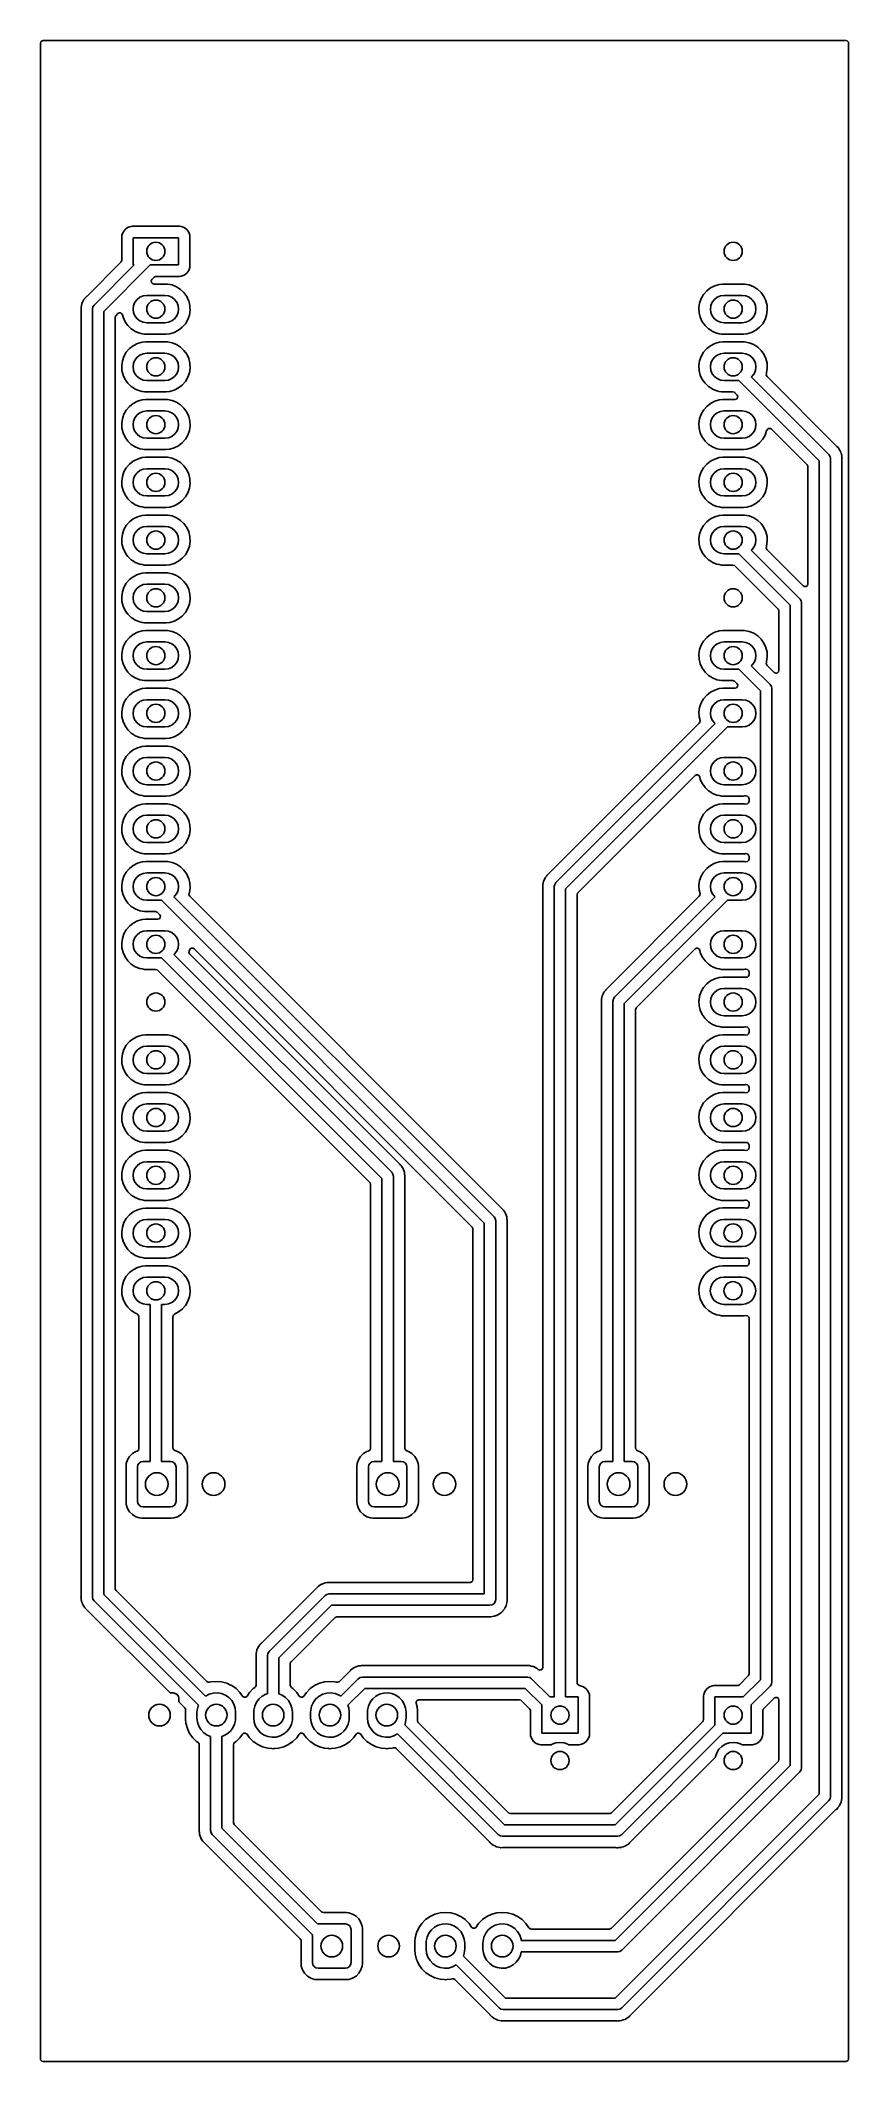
# Model space of a CAD drawing. Extents: x 27.9 to 63.5, y -116.8 to -27.9.
import ezdxf

# ---------------------------------------------------------------- set-up
doc = ezdxf.new("R2010")
doc.units = 0
doc.layers.add('BLACK', color=7, linetype='CONTINUOUS')

msp = doc.modelspace()

# ---------------------------------------------------------------- linework, layer by layer
at = {"layer": 'BLACK', "linetype": 'CONTINUOUS'}
for p, q in [((27.9405, -28.0645), (27.960185, -27.997461)), ((27.9405, -96.378025), (27.9405, -28.0645)), ((27.960185, -27.997461), (28.012989, -27.951706)), ((28.012989, -27.951706), (28.0645, -27.9405)), ((28.0645, -27.9405), (63.3755, -27.9405)), ((63.3755, -27.9405), (63.442539, -27.960185)), ((63.442539, -27.960185), (63.488294, -28.012989)), ((63.488294, -28.012989), (63.4995, -28.0645)), ((63.4995, -28.0645), (63.4995, -116.7155)), ((31.576202, -36.375791), (31.525908, -36.510637)), ((31.576206, -36.375784), (31.576202, -36.375791)), ((31.662452, -36.260575), (31.576206, -36.375784)), ((31.662455, -36.260572), (31.662452, -36.260575)), ((31.777664, -36.174326), (31.662455, -36.260572)), ((31.777671, -36.174322), (31.777664, -36.174326)), ((31.912516, -36.124028), (31.777671, -36.174322)), ((31.972123, -36.117621), (31.912516, -36.124028)), ((31.972129, -36.11762), (31.972123, -36.117621)), ((34.067864, -36.11762), (31.972129, -36.11762)), ((34.067873, -36.11762), (34.067864, -36.11762)), ((34.067881, -36.11762), (34.067873, -36.11762)), ((34.067883, -36.117621), (34.067881, -36.11762)), ((34.127483, -36.124028), (34.067883, -36.117621)), ((34.262328, -36.174322), (34.127482, -36.124028)), ((34.127482, -36.124028), (34.127483, -36.124028)), ((34.262335, -36.174326), (34.262328, -36.174322)), ((34.377544, -36.260572), (34.262335, -36.174326)), ((34.377547, -36.260575), (34.377544, -36.260572)), ((34.463793, -36.375784), (34.377547, -36.260575)), ((34.463795, -36.375788), (34.463793, -36.375784)), ((34.463796, -36.375789), (34.463795, -36.375788)), ((34.514091, -36.510637), (34.463796, -36.375789)), ((31.519501, -36.570243), (31.5195, -36.570255)), ((31.5195, -36.570255), (31.5195, -37.605889)), ((31.525908, -36.510637), (31.519501, -36.570236)), ((31.519501, -36.570236), (31.519501, -36.570243)), ((32.02, -37.81812), (32.02, -36.61812)), ((32.02, -36.61812), (34.02, -36.61812)), ((34.02, -36.61812), (34.02, -37.81812)), ((34.520499, -36.570248), (34.514091, -36.510637)), ((34.5205, -37.865993), (34.520499, -36.570248)), ((31.483181, -37.69357), (29.994358, -39.182392)), ((30.303223, -39.581343), (32.066447, -37.81812)), ((32.773553, -37.81812), (30.73, -39.861673)), ((31.499815, -37.672928), (31.483181, -37.69357)), ((31.5195, -37.605889), (31.499815, -37.672928)), ((32.066447, -37.81812), (32.02, -37.81812)), ((34.02, -37.81812), (32.773553, -37.81812)), ((34.262331, -38.261916), (34.377546, -38.175666)), ((34.377546, -38.175666), (34.463796, -38.060451)), ((34.463796, -38.060451), (34.514091, -37.925603)), ((34.514091, -37.925603), (34.5205, -37.865993)), ((32.81849, -38.515973), (32.847515, -38.452417)), ((32.828434, -38.585131), (32.81849, -38.515973)), ((32.874189, -38.637935), (32.828434, -38.585131)), ((32.847515, -38.452417), (32.853547, -38.445939)), ((32.853547, -38.445939), (32.944548, -38.354938)), ((32.941228, -38.65762), (32.874189, -38.637935)), ((33.525085, -38.65762), (32.941228, -38.65762)), ((32.944548, -38.354938), (33.005871, -38.321453)), ((33.005871, -38.321453), (33.032229, -38.318619)), ((33.032229, -38.318619), (34.067871, -38.318619)), ((33.525086, -38.65762), (33.525085, -38.65762)), ((33.731455, -38.697394), (33.525086, -38.65762)), ((33.926574, -38.775508), (33.731455, -38.697394)), ((34.103379, -38.889134), (33.926574, -38.775508)), ((34.067871, -38.318619), (34.067872, -38.318619)), ((34.067872, -38.318619), (34.127483, -38.312211)), ((34.255479, -39.03416), (34.103379, -38.889134)), ((34.127483, -38.312211), (34.262331, -38.261916)), ((34.255484, -39.034166), (34.255479, -39.03416)), ((34.255486, -39.034168), (34.255484, -39.034166)), ((34.377396, -39.205367), (34.255486, -39.034168)), ((57.257112, -38.958029), (57.119478, -39.116866)), ((57.257116, -38.958025), (57.257112, -38.958029)), ((57.422313, -38.828111), (57.257116, -38.958025)), ((57.609127, -38.731803), (57.422313, -38.828111)), ((57.810778, -38.672593), (57.609127, -38.731803)), ((57.810782, -38.672592), (57.810778, -38.672593)), ((57.967575, -38.65762), (57.810782, -38.672592)), ((58.925085, -38.65762), (57.967575, -38.65762)), ((58.925086, -38.65762), (58.925085, -38.65762)), ((59.131455, -38.697394), (58.925086, -38.65762)), ((59.326574, -38.775508), (59.131455, -38.697394)), ((59.503379, -38.889134), (59.326574, -38.775508)), ((59.655479, -39.03416), (59.503379, -38.889134)), ((59.655484, -39.034166), (59.655479, -39.03416)), ((59.655486, -39.034168), (59.655484, -39.034166)), ((59.777396, -39.205367), (59.655486, -39.034168)), ((29.727895, -39.685071), (29.727265, -39.69226)), ((29.727265, -39.69226), (29.729448, -39.767248)), ((29.728601, -39.677567), (29.727835, -39.685065)), ((29.727835, -39.685065), (29.727895, -39.685071)), ((29.728661, -39.677574), (29.728601, -39.677567)), ((29.729499, -39.670399), (29.728661, -39.677574)), ((29.729448, -39.767248), (29.7295, -39.770855)), ((29.746793, -39.597424), (29.729499, -39.670399)), ((29.7295, -39.770855), (29.7295, -96.336294)), ((29.747573, -39.593908), (29.746793, -39.597424)), ((29.762743, -39.520445), (29.747573, -39.593908)), ((29.765015, -39.513589), (29.762743, -39.520445)), ((29.767432, -39.506456), (29.76496, -39.51357)), ((29.76496, -39.51357), (29.765015, -39.513589)), ((29.767488, -39.506477), (29.767432, -39.506456)), ((29.769957, -39.499692), (29.767488, -39.506477)), ((29.803623, -39.432656), (29.769957, -39.499692)), ((29.805192, -39.429414), (29.803623, -39.432656)), ((29.836889, -39.361441), (29.805192, -39.429414)), ((29.840679, -39.355297), (29.836889, -39.361441)), ((29.844682, -39.348908), (29.84063, -39.355267)), ((29.84063, -39.355267), (29.840679, -39.355297)), ((29.844729, -39.348939), (29.844682, -39.348908)), ((29.848694, -39.34291), (29.844729, -39.348939)), ((29.896902, -39.285457), (29.848694, -39.34291)), ((29.899176, -39.282665), (29.896902, -39.285457)), ((29.918407, -39.258344), (29.899176, -39.282665)), ((29.922346, -39.254404), (29.918407, -39.258344)), ((29.929632, -39.246451), (29.922346, -39.254404)), ((29.961469, -39.20851), (29.929632, -39.246451)), ((29.980729, -39.194171), (29.961469, -39.20851)), ((29.994358, -39.182392), (29.980729, -39.194171)), ((30.23, -39.75812), (30.24903, -39.662449)), ((30.23, -96.4), (30.23, -39.75812)), ((30.24903, -39.662449), (30.303223, -39.581343)), ((30.73, -39.861673), (30.73, -96.296446)), ((31.266813, -40.032673), (31.341952, -39.957534)), ((31.341952, -39.957534), (31.403271, -39.924052)), ((31.403271, -39.924052), (31.472963, -39.929036)), ((31.472963, -39.929036), (31.528897, -39.970907)), ((31.528897, -39.970907), (31.550134, -40.015983)), ((32.02, -39.75812), (32.040445, -39.602829)), ((32.040445, -39.913411), (32.02, -39.75812)), ((32.040445, -39.602829), (32.100385, -39.45812)), ((32.100385, -40.05812), (32.040445, -39.913411)), ((32.100385, -39.45812), (32.195736, -39.333856)), ((32.195736, -39.333856), (32.32, -39.238505)), ((32.32, -39.238505), (32.464709, -39.178565)), ((32.464709, -39.178565), (32.62, -39.15812)), ((32.62, -39.15812), (33.42, -39.15812)), ((33.42, -39.15812), (33.575291, -39.178565)), ((33.575291, -39.178565), (33.72, -39.238505)), ((33.72, -39.238505), (33.844264, -39.333856)), ((33.844264, -39.333856), (33.939615, -39.45812)), ((33.939615, -39.45812), (33.999555, -39.602829)), ((33.999555, -39.913411), (33.939615, -40.05812)), ((33.999555, -39.602829), (34.02, -39.75812)), ((34.02, -39.75812), (33.999555, -39.913411)), ((34.377397, -39.20537), (34.377396, -39.205367)), ((34.377398, -39.205371), (34.377397, -39.20537)), ((34.377401, -39.205376), (34.377398, -39.205371)), ((34.445867, -39.355297), (34.377401, -39.205376)), ((34.464704, -39.396544), (34.445867, -39.355297)), ((34.514254, -39.60079), (34.464704, -39.396544)), ((34.494344, -40.018753), (34.524254, -39.810722)), ((34.519243, -39.705521), (34.514254, -39.60079)), ((34.524254, -39.810722), (34.519243, -39.705521)), ((56.917653, -39.69226), (56.915746, -39.705521)), ((56.915746, -39.705521), (56.925745, -39.915447)), ((56.945656, -39.497487), (56.917653, -39.69226)), ((56.925745, -39.915447), (56.975296, -40.119698)), ((57.014398, -39.29887), (56.945656, -39.497485)), ((56.945656, -39.497485), (56.945656, -39.497487)), ((57.119478, -39.116866), (57.014398, -39.29887)), ((57.42, -39.75812), (57.440445, -39.602829)), ((57.440445, -39.913411), (57.42, -39.75812)), ((57.440445, -39.602829), (57.500385, -39.45812)), ((57.500385, -40.05812), (57.440445, -39.913411)), ((57.500385, -39.45812), (57.595736, -39.333856)), ((57.595736, -39.333856), (57.72, -39.238505)), ((57.72, -39.238505), (57.864709, -39.178565)), ((57.864709, -39.178565), (58.02, -39.15812)), ((58.02, -39.15812), (58.82, -39.15812)), ((58.82, -39.15812), (58.975291, -39.178565)), ((58.975291, -39.178565), (59.12, -39.238505)), ((59.12, -39.238505), (59.244264, -39.333856)), ((59.244264, -39.333856), (59.339615, -39.45812)), ((59.339615, -39.45812), (59.399555, -39.602829)), ((59.399555, -39.913411), (59.339615, -40.05812)), ((59.399555, -39.602829), (59.42, -39.75812)), ((59.42, -39.75812), (59.399555, -39.913411)), ((59.777397, -39.20537), (59.777396, -39.205367)), ((59.777398, -39.205371), (59.777397, -39.20537)), ((59.777401, -39.205376), (59.777398, -39.205371)), ((59.845867, -39.355297), (59.777401, -39.205376)), ((59.864704, -39.396544), (59.845867, -39.355297)), ((59.914254, -39.60079), (59.864704, -39.396544)), ((59.894344, -40.018753), (59.924254, -39.810722)), ((59.924254, -39.810722), (59.914254, -39.60079)), ((31.2305, -40.120349), (31.250185, -40.05331)), ((31.2305, -42.245521), (31.2305, -40.120349)), ((31.250185, -40.05331), (31.266813, -40.032673)), ((31.550134, -40.015983), (31.575294, -40.11969)), ((31.575294, -40.11969), (31.575298, -40.119702)), ((31.575298, -40.119702), (31.662598, -40.310863)), ((31.662598, -40.310863), (31.662601, -40.310868)), ((31.662601, -40.310868), (31.662602, -40.31087)), ((31.662602, -40.31087), (31.662604, -40.310873)), ((31.662604, -40.310873), (31.725627, -40.399376)), ((31.725627, -40.399376), (31.784515, -40.482073)), ((31.784515, -40.482073), (31.78452, -40.482079)), ((31.78452, -40.482079), (31.93662, -40.627105)), ((31.93662, -40.627105), (32.031578, -40.688131)), ((32.031578, -40.688131), (32.113428, -40.740733)), ((32.195736, -40.182384), (32.100385, -40.05812)), ((32.113428, -40.740733), (32.308543, -40.818845)), ((32.32, -40.277735), (32.195736, -40.182384)), ((32.308543, -40.818845), (32.411729, -40.838732)), ((32.464709, -40.337675), (32.32, -40.277735)), ((32.411729, -40.838732), (32.514914, -40.85862)), ((32.62, -40.35812), (32.464709, -40.337675)), ((32.514914, -40.85862), (32.514915, -40.85862)), ((32.514915, -40.85862), (33.472419, -40.85862)), ((33.42, -40.35812), (32.62, -40.35812)), ((33.575291, -40.337675), (33.42, -40.35812)), ((33.472419, -40.85862), (33.472425, -40.85862)), ((33.472425, -40.85862), (33.629218, -40.843648)), ((33.72, -40.277735), (33.575291, -40.337675)), ((33.629218, -40.843648), (33.830875, -40.784436)), ((33.844264, -40.182384), (33.72, -40.277735)), ((33.830875, -40.784436), (34.017682, -40.688131)), ((33.939615, -40.05812), (33.844264, -40.182384)), ((34.017682, -40.688131), (34.182886, -40.558212)), ((34.182886, -40.558212), (34.320519, -40.399376)), ((34.320519, -40.399376), (34.425604, -40.217364)), ((34.425604, -40.217364), (34.494344, -40.018753)), ((56.975296, -40.119698), (56.975298, -40.119702)), ((56.975298, -40.119702), (57.062598, -40.310863)), ((57.062598, -40.310863), (57.062601, -40.310868)), ((57.062601, -40.310868), (57.062602, -40.31087)), ((57.062602, -40.31087), (57.062604, -40.310873)), ((57.062604, -40.310873), (57.125627, -40.399376)), ((57.125627, -40.399376), (57.184515, -40.482073)), ((57.184515, -40.482073), (57.18452, -40.482079)), ((57.18452, -40.482079), (57.33662, -40.627105)), ((57.33662, -40.627105), (57.431578, -40.688131)), ((57.431578, -40.688131), (57.513428, -40.740733)), ((57.595736, -40.182384), (57.500385, -40.05812)), ((57.513428, -40.740733), (57.708543, -40.818845)), ((57.72, -40.277735), (57.595736, -40.182384)), ((57.708543, -40.818845), (57.811729, -40.838732)), ((57.864709, -40.337675), (57.72, -40.277735)), ((57.811729, -40.838732), (57.914914, -40.85862)), ((58.02, -40.35812), (57.864709, -40.337675)), ((57.914914, -40.85862), (57.914915, -40.85862)), ((57.914915, -40.85862), (58.872419, -40.85862)), ((58.82, -40.35812), (58.02, -40.35812)), ((58.975291, -40.337675), (58.82, -40.35812)), ((58.872419, -40.85862), (58.872425, -40.85862)), ((58.872425, -40.85862), (59.029218, -40.843648)), ((59.12, -40.277735), (58.975291, -40.337675)), ((59.029218, -40.843648), (59.230875, -40.784436)), ((59.244264, -40.182384), (59.12, -40.277735)), ((59.230875, -40.784436), (59.417682, -40.688131)), ((59.339615, -40.05812), (59.244264, -40.182384)), ((59.417682, -40.688131), (59.582886, -40.558212)), ((59.582886, -40.558212), (59.720519, -40.399376)), ((59.720519, -40.399376), (59.825604, -40.217364)), ((59.825604, -40.217364), (59.894344, -40.018753)), ((31.719478, -41.656866), (31.614398, -41.83887)), ((31.857112, -41.498029), (31.719478, -41.656866)), ((31.857116, -41.498025), (31.857112, -41.498029)), ((32.022313, -41.368111), (31.857116, -41.498025)), ((32.209127, -41.271803), (32.022313, -41.368111)), ((32.195736, -41.873856), (32.32, -41.778505)), ((32.410778, -41.212593), (32.209127, -41.271803)), ((32.32, -41.778505), (32.464709, -41.718565)), ((32.410782, -41.212592), (32.410778, -41.212593)), ((32.567575, -41.19762), (32.410782, -41.212592)), ((32.464709, -41.718565), (32.62, -41.69812)), ((33.525085, -41.19762), (32.567575, -41.19762)), ((32.62, -41.69812), (33.42, -41.69812)), ((33.42, -41.69812), (33.575291, -41.718565)), ((33.525086, -41.19762), (33.525085, -41.19762)), ((33.731455, -41.237394), (33.525086, -41.19762)), ((33.575291, -41.718565), (33.72, -41.778505)), ((33.72, -41.778505), (33.844264, -41.873856)), ((33.926574, -41.315508), (33.731455, -41.237394)), ((34.103379, -41.429134), (33.926574, -41.315508)), ((34.255479, -41.57416), (34.103379, -41.429134)), ((34.255484, -41.574166), (34.255479, -41.57416)), ((34.255486, -41.574168), (34.255484, -41.574166)), ((34.377396, -41.745367), (34.255486, -41.574168)), ((34.377397, -41.74537), (34.377396, -41.745367)), ((34.377398, -41.745371), (34.377397, -41.74537)), ((34.377401, -41.745376), (34.377398, -41.745371)), ((34.464701, -41.936537), (34.377401, -41.745376)), ((57.119478, -41.656866), (57.014398, -41.83887)), ((57.257112, -41.498029), (57.119478, -41.656866)), ((57.257116, -41.498025), (57.257112, -41.498029)), ((57.422313, -41.368111), (57.257116, -41.498025)), ((57.609127, -41.271803), (57.422313, -41.368111)), ((57.595736, -41.873856), (57.72, -41.778505)), ((57.810778, -41.212593), (57.609127, -41.271803)), ((57.72, -41.778505), (57.864709, -41.718565)), ((57.810782, -41.212592), (57.810778, -41.212593)), ((57.967575, -41.19762), (57.810782, -41.212592)), ((57.864709, -41.718565), (58.02, -41.69812)), ((58.925085, -41.19762), (57.967575, -41.19762)), ((58.02, -41.69812), (58.82, -41.69812)), ((58.82, -41.69812), (58.975291, -41.718565)), ((58.925086, -41.19762), (58.925085, -41.19762)), ((59.131455, -41.237394), (58.925086, -41.19762)), ((58.975291, -41.718565), (59.12, -41.778505)), ((59.12, -41.778505), (59.244264, -41.873856)), ((59.326574, -41.315508), (59.131455, -41.237394)), ((59.503379, -41.429134), (59.326574, -41.315508)), ((59.655479, -41.57416), (59.503379, -41.429134)), ((59.655484, -41.574166), (59.655479, -41.57416)), ((59.655486, -41.574168), (59.655484, -41.574166)), ((59.777396, -41.745367), (59.655486, -41.574168)), ((59.777397, -41.74537), (59.777396, -41.745367)), ((59.777398, -41.745371), (59.777397, -41.74537)), ((59.777401, -41.745376), (59.777398, -41.745371)), ((59.864701, -41.936537), (59.777401, -41.745376)), ((31.2305, -44.785521), (31.2305, -42.245521)), ((31.530804, -42.14079), (31.515746, -42.245521)), ((31.515746, -42.245521), (31.525745, -42.455447)), ((31.525745, -42.455447), (31.575296, -42.659698)), ((31.545656, -42.037487), (31.530804, -42.14079)), ((31.614398, -41.83887), (31.545656, -42.037485)), ((31.545656, -42.037485), (31.545656, -42.037487)), ((31.575296, -42.659698), (31.575298, -42.659702)), ((31.575298, -42.659702), (31.662598, -42.850863)), ((32.02, -42.29812), (32.040445, -42.142829)), ((32.040445, -42.453411), (32.02, -42.29812)), ((32.040445, -42.142829), (32.100385, -41.99812)), ((32.100385, -42.59812), (32.040445, -42.453411)), ((32.100385, -41.99812), (32.195736, -41.873856)), ((32.195736, -42.722384), (32.100385, -42.59812)), ((33.844264, -41.873856), (33.939615, -41.99812)), ((33.939615, -42.59812), (33.844264, -42.722384)), ((33.939615, -41.99812), (33.999555, -42.142829)), ((33.999555, -42.453411), (33.939615, -42.59812)), ((33.999555, -42.142829), (34.02, -42.29812)), ((34.02, -42.29812), (33.999555, -42.453411)), ((34.425604, -42.757364), (34.494344, -42.558753)), ((34.464704, -41.936544), (34.464701, -41.936537)), ((34.514254, -42.14079), (34.464704, -41.936544)), ((34.494344, -42.558753), (34.524254, -42.350722)), ((34.524254, -42.350722), (34.514254, -42.14079)), ((56.930804, -42.14079), (56.915746, -42.245521)), ((56.915746, -42.245521), (56.925745, -42.455447)), ((56.925745, -42.455447), (56.975296, -42.659698)), ((56.945656, -42.037487), (56.930804, -42.14079)), ((57.014398, -41.83887), (56.945656, -42.037485)), ((56.945656, -42.037485), (56.945656, -42.037487)), ((56.975296, -42.659698), (56.975298, -42.659702)), ((56.975298, -42.659702), (57.062598, -42.850863)), ((57.42, -42.29812), (57.440445, -42.142829)), ((57.440445, -42.453411), (57.42, -42.29812)), ((57.440445, -42.142829), (57.500385, -41.99812)), ((57.500385, -42.59812), (57.440445, -42.453411)), ((57.500385, -41.99812), (57.595736, -41.873856)), ((57.595736, -42.722384), (57.500385, -42.59812)), ((59.244264, -41.873856), (59.339615, -41.99812)), ((59.339615, -42.59812), (59.244264, -42.722384)), ((59.339615, -41.99812), (59.399555, -42.142829)), ((59.399555, -42.453411), (59.339615, -42.59812)), ((59.399555, -42.142829), (59.42, -42.29812)), ((59.42, -42.29812), (59.399555, -42.453411)), ((59.864704, -41.936544), (59.864701, -41.936537)), ((59.914254, -42.14079), (59.864704, -41.936544)), ((59.876575, -42.665489), (59.880562, -42.598573)), ((59.91006, -42.726812), (59.876575, -42.665489)), ((59.880562, -42.598573), (59.894344, -42.558753)), ((59.894344, -42.558753), (59.924254, -42.350722)), ((59.924254, -42.350722), (59.914254, -42.14079)), ((31.662598, -42.850863), (31.662601, -42.850868)), ((31.662601, -42.850868), (31.662602, -42.85087)), ((31.662602, -42.85087), (31.662604, -42.850873)), ((31.662604, -42.850873), (31.725627, -42.939376)), ((31.725627, -42.939376), (31.784515, -43.022073)), ((31.784515, -43.022073), (31.78452, -43.022079)), ((31.78452, -43.022079), (31.93662, -43.167105)), ((31.93662, -43.167105), (32.031578, -43.228131)), ((32.031578, -43.228131), (32.113428, -43.280733)), ((32.113428, -43.280733), (32.308543, -43.358845)), ((32.32, -42.817735), (32.195736, -42.722384)), ((32.308543, -43.358845), (32.411729, -43.378732)), ((32.464709, -42.877675), (32.32, -42.817735)), ((32.411729, -43.378732), (32.514914, -43.39862)), ((32.62, -42.89812), (32.464709, -42.877675)), ((32.514914, -43.39862), (32.514915, -43.39862)), ((32.514915, -43.39862), (33.472419, -43.39862)), ((33.42, -42.89812), (32.62, -42.89812)), ((33.575291, -42.877675), (33.42, -42.89812)), ((33.472419, -43.39862), (33.472425, -43.39862)), ((33.472425, -43.39862), (33.629218, -43.383648)), ((33.72, -42.817735), (33.575291, -42.877675)), ((33.629218, -43.383648), (33.830875, -43.324436)), ((33.844264, -42.722384), (33.72, -42.817735)), ((33.830875, -43.324436), (34.017682, -43.228131)), ((34.017682, -43.228131), (34.182886, -43.098212)), ((34.182886, -43.098212), (34.320519, -42.939376)), ((34.320519, -42.939376), (34.425604, -42.757364)), ((57.062598, -42.850863), (57.062601, -42.850868)), ((57.062601, -42.850868), (57.062602, -42.85087)), ((57.062602, -42.85087), (57.062604, -42.850873)), ((57.062604, -42.850873), (57.125627, -42.939376)), ((57.125627, -42.939376), (57.184515, -43.022073)), ((57.184515, -43.022073), (57.18452, -43.022079)), ((57.18452, -43.022079), (57.33662, -43.167105)), ((57.33662, -43.167105), (57.431578, -43.228131)), ((57.431578, -43.228131), (57.513428, -43.280733)), ((57.513428, -43.280733), (57.708543, -43.358845)), ((57.72, -42.817735), (57.595736, -42.722384)), ((57.708543, -43.358845), (57.811729, -43.378732)), ((57.864709, -42.877675), (57.72, -42.817735)), ((57.811729, -43.378732), (57.914914, -43.39862)), ((58.02, -42.89812), (57.864709, -42.877675)), ((57.914914, -43.39862), (57.914915, -43.39862)), ((57.914915, -43.39862), (58.40777, -43.39862)), ((58.666446, -42.89812), (58.02, -42.89812)), ((58.40777, -43.39862), (58.474809, -43.418305)), ((58.474809, -43.418305), (58.495451, -43.434939)), ((58.495451, -43.434939), (58.586451, -43.525939)), ((58.586451, -43.525939), (58.619936, -43.587262)), ((62.206577, -46.438251), (58.666446, -42.89812)), ((59.244264, -42.722384), (59.217983, -42.742549)), ((59.217983, -42.742549), (62.633354, -46.15792)), ((62.978262, -45.795015), (59.91006, -42.726812)), ((31.614398, -44.37887), (31.545656, -44.577485)), ((31.719478, -44.196866), (31.614398, -44.37887)), ((31.857112, -44.038029), (31.719478, -44.196866)), ((31.857116, -44.038025), (31.857112, -44.038029)), ((32.022313, -43.908111), (31.857116, -44.038025)), ((32.209127, -43.811803), (32.022313, -43.908111)), ((32.100385, -44.53812), (32.195736, -44.413856)), ((32.195736, -44.413856), (32.32, -44.318505)), ((32.410778, -43.752593), (32.209127, -43.811803)), ((32.32, -44.318505), (32.464709, -44.258565)), ((32.410782, -43.752592), (32.410778, -43.752593)), ((32.567575, -43.73762), (32.410782, -43.752592)), ((32.464709, -44.258565), (32.62, -44.23812)), ((33.525085, -43.73762), (32.567575, -43.73762)), ((32.62, -44.23812), (33.42, -44.23812)), ((33.42, -44.23812), (33.575291, -44.258565)), ((33.525086, -43.73762), (33.525085, -43.73762)), ((33.731455, -43.777394), (33.525086, -43.73762)), ((33.575291, -44.258565), (33.72, -44.318505)), ((33.72, -44.318505), (33.844264, -44.413856)), ((33.926574, -43.855508), (33.731455, -43.777394)), ((33.844264, -44.413856), (33.939615, -44.53812)), ((34.103379, -43.969134), (33.926574, -43.855508)), ((34.255479, -44.11416), (34.103379, -43.969134)), ((34.255484, -44.114166), (34.255479, -44.11416)), ((34.255486, -44.114168), (34.255484, -44.114166)), ((34.377396, -44.285367), (34.255486, -44.114168)), ((34.377397, -44.28537), (34.377396, -44.285367)), ((34.377398, -44.285371), (34.377397, -44.28537)), ((34.377401, -44.285376), (34.377398, -44.285371)), ((34.464701, -44.476537), (34.377401, -44.285376)), ((57.014398, -44.37887), (56.945656, -44.577485)), ((57.119478, -44.196866), (57.014398, -44.37887)), ((57.257112, -44.038029), (57.119478, -44.196866)), ((57.257116, -44.038025), (57.257112, -44.038029)), ((57.422313, -43.908111), (57.257116, -44.038025)), ((57.609127, -43.811803), (57.422313, -43.908111)), ((57.500385, -44.53812), (57.595736, -44.413856)), ((57.595736, -44.413856), (57.72, -44.318505)), ((57.810778, -43.752593), (57.609127, -43.811803)), ((57.72, -44.318505), (57.864709, -44.258565)), ((57.810782, -43.752592), (57.810778, -43.752593)), ((57.967575, -43.73762), (57.810782, -43.752592)), ((57.864709, -44.258565), (58.02, -44.23812)), ((58.49877, -43.73762), (57.967575, -43.73762)), ((58.02, -44.23812), (58.82, -44.23812)), ((58.507616, -43.737304), (58.49877, -43.73762)), ((58.57308, -43.712887), (58.507616, -43.737304)), ((58.614952, -43.656954), (58.57308, -43.712887)), ((58.619936, -43.587262), (58.614952, -43.656954)), ((58.82, -44.23812), (58.975291, -44.258565)), ((58.975291, -44.258565), (59.12, -44.318505)), ((59.12, -44.318505), (59.244264, -44.413856)), ((59.244264, -44.413856), (59.339615, -44.53812)), ((31.2305, -47.325521), (31.2305, -44.785521)), ((31.530804, -44.68079), (31.515746, -44.785521)), ((31.515746, -44.785521), (31.525745, -44.995447)), ((31.525745, -44.995447), (31.575296, -45.199698)), ((31.545656, -44.577487), (31.530804, -44.68079)), ((31.545656, -44.577485), (31.545656, -44.577487)), ((31.575296, -45.199698), (31.575298, -45.199702)), ((31.575298, -45.199702), (31.662598, -45.390863)), ((32.02, -44.83812), (32.040445, -44.682829)), ((32.040445, -44.993411), (32.02, -44.83812)), ((32.040445, -44.682829), (32.100385, -44.53812)), ((32.100385, -45.13812), (32.040445, -44.993411)), ((32.195736, -45.262384), (32.100385, -45.13812)), ((32.32, -45.357735), (32.195736, -45.262384)), ((33.844264, -45.262384), (33.72, -45.357735)), ((33.939615, -45.13812), (33.844264, -45.262384)), ((33.939615, -44.53812), (33.999555, -44.682829)), ((33.999555, -44.993411), (33.939615, -45.13812)), ((33.999555, -44.682829), (34.02, -44.83812)), ((34.02, -44.83812), (33.999555, -44.993411)), ((34.320519, -45.479376), (34.425604, -45.297364)), ((34.425604, -45.297364), (34.494344, -45.098753)), ((34.464704, -44.476544), (34.464701, -44.476537)), ((34.514254, -44.68079), (34.464704, -44.476544)), ((34.494344, -45.098753), (34.524254, -44.890722)), ((34.524254, -44.890722), (34.514254, -44.68079)), ((56.930804, -44.68079), (56.915746, -44.785521)), ((56.915746, -44.785521), (56.925745, -44.995447)), ((56.925745, -44.995447), (56.975296, -45.199698)), ((56.945656, -44.577487), (56.930804, -44.68079)), ((56.945656, -44.577485), (56.945656, -44.577487)), ((56.975296, -45.199698), (56.975298, -45.199702)), ((56.975298, -45.199702), (57.062598, -45.390863)), ((57.42, -44.83812), (57.440445, -44.682829)), ((57.440445, -44.993411), (57.42, -44.83812)), ((57.440445, -44.682829), (57.500385, -44.53812)), ((57.500385, -45.13812), (57.440445, -44.993411)), ((57.595736, -45.262384), (57.500385, -45.13812)), ((57.72, -45.357735), (57.595736, -45.262384)), ((59.244264, -45.262384), (59.12, -45.357735)), ((59.339615, -45.13812), (59.244264, -45.262384)), ((59.339615, -44.53812), (59.399555, -44.682829)), ((59.399555, -44.993411), (59.339615, -45.13812)), ((59.399555, -44.682829), (59.42, -44.83812)), ((59.42, -44.83812), (59.399555, -44.993411)), ((59.720519, -45.479376), (59.825604, -45.297364)), ((59.825604, -45.297364), (59.894344, -45.098753)), ((59.894344, -45.098751), (59.896276, -45.09317)), ((59.894344, -45.098753), (59.894344, -45.098751)), ((59.896276, -45.09317), (59.897738, -45.093676)), ((59.897738, -45.093676), (59.928935, -45.039629)), ((59.928935, -45.039629), (59.991035, -45.007607)), ((59.991035, -45.007607), (60.060589, -45.014242)), ((60.060589, -45.014242), (60.102195, -45.041683)), ((60.102195, -45.041683), (61.669758, -46.609246)), ((31.662598, -45.390863), (31.662601, -45.390868)), ((31.662601, -45.390868), (31.662602, -45.39087)), ((31.662602, -45.39087), (31.662604, -45.390873)), ((31.662604, -45.390873), (31.725627, -45.479376)), ((31.725627, -45.479376), (31.784515, -45.562073)), ((31.784515, -45.562073), (31.78452, -45.562079)), ((31.78452, -45.562079), (31.93662, -45.707105)), ((31.93662, -45.707105), (32.031578, -45.768131)), ((32.031578, -45.768131), (32.113428, -45.820733)), ((32.113428, -45.820733), (32.308543, -45.898845)), ((32.308543, -45.898845), (32.411729, -45.918732)), ((32.464709, -45.417675), (32.32, -45.357735)), ((32.411729, -45.918732), (32.514914, -45.93862)), ((32.62, -45.43812), (32.464709, -45.417675)), ((32.514914, -45.93862), (32.514915, -45.93862)), ((32.514915, -45.93862), (33.472419, -45.93862)), ((33.42, -45.43812), (32.62, -45.43812)), ((33.575291, -45.417675), (33.42, -45.43812)), ((33.472419, -45.93862), (33.472425, -45.93862)), ((33.472425, -45.93862), (33.629218, -45.923648)), ((33.72, -45.357735), (33.575291, -45.417675)), ((33.629218, -45.923648), (33.830875, -45.864436)), ((33.830875, -45.864436), (34.017682, -45.768131)), ((34.017682, -45.768131), (34.182886, -45.638212)), ((34.182886, -45.638212), (34.320519, -45.479376)), ((57.062598, -45.390863), (57.062601, -45.390868)), ((57.062601, -45.390868), (57.062602, -45.39087)), ((57.062602, -45.39087), (57.062604, -45.390873)), ((57.062604, -45.390873), (57.125627, -45.479376)), ((57.125627, -45.479376), (57.184515, -45.562073)), ((57.184515, -45.562073), (57.18452, -45.562079)), ((57.18452, -45.562079), (57.33662, -45.707105)), ((57.33662, -45.707105), (57.431578, -45.768131)), ((57.431578, -45.768131), (57.513428, -45.820733)), ((57.513428, -45.820733), (57.708543, -45.898845)), ((57.708543, -45.898845), (57.811729, -45.918732)), ((57.864709, -45.417675), (57.72, -45.357735)), ((57.811729, -45.918732), (57.914914, -45.93862)), ((58.02, -45.43812), (57.864709, -45.417675)), ((57.914914, -45.93862), (57.914915, -45.93862)), ((57.914915, -45.93862), (58.872419, -45.93862)), ((58.82, -45.43812), (58.02, -45.43812)), ((58.975291, -45.417675), (58.82, -45.43812)), ((58.872419, -45.93862), (58.872425, -45.93862)), ((58.872425, -45.93862), (59.029218, -45.923648)), ((59.12, -45.357735), (58.975291, -45.417675)), ((59.029218, -45.923648), (59.230875, -45.864436)), ((59.230875, -45.864436), (59.417682, -45.768131)), ((59.417682, -45.768131), (59.582886, -45.638212)), ((59.582886, -45.638212), (59.720519, -45.479376)), ((62.633354, -46.15792), (62.687547, -46.239026)), ((62.980849, -45.797528), (62.978262, -45.795015)), ((63.035408, -45.849002), (62.980849, -45.797528)), ((63.040051, -45.854535), (63.035408, -45.849002)), ((63.040096, -45.854496), (63.040051, -45.854535)), ((63.044858, -45.860341), (63.040096, -45.854496)), ((63.044811, -45.860379), (63.044858, -45.860341)), ((63.049287, -45.866039), (63.044811, -45.860379)), ((63.088663, -45.929878), (63.049287, -45.866039)), ((63.090602, -45.93292), (63.088663, -45.929878)), ((63.131812, -45.995577), (63.090602, -45.93292)), ((63.135057, -46.002037), (63.131812, -45.995577)), ((63.13511, -46.00201), (63.135057, -46.002037)), ((63.138392, -46.008788), (63.13511, -46.00201)), ((63.138337, -46.008815), (63.138392, -46.008788)), ((63.141387, -46.015356), (63.138337, -46.008815)), ((63.141391, -46.015363), (63.141387, -46.015356)), ((63.164998, -46.086606), (63.141391, -46.015363)), ((63.166146, -46.089909), (63.164998, -46.086606)), ((63.191818, -46.160442), (63.166146, -46.089909)), ((63.191818, -46.160448), (63.191818, -46.160442)), ((63.193483, -46.167469), (63.191818, -46.160448)), ((63.193542, -46.167454), (63.193483, -46.167469)), ((63.195174, -46.174813), (63.193542, -46.167454)), ((63.195116, -46.174826), (63.195174, -46.174813)), ((63.196576, -46.181898), (63.195116, -46.174826)), ((63.203113, -46.256626), (63.196576, -46.181898)), ((31.614398, -46.91887), (31.545656, -47.117485)), ((31.719478, -46.736866), (31.614398, -46.91887)), ((31.857112, -46.578029), (31.719478, -46.736866)), ((31.857116, -46.578025), (31.857112, -46.578029)), ((32.022313, -46.448111), (31.857116, -46.578025)), ((32.209127, -46.351803), (32.022313, -46.448111)), ((32.040445, -47.222829), (32.100385, -47.07812)), ((32.100385, -47.07812), (32.195736, -46.953856)), ((32.195736, -46.953856), (32.32, -46.858505)), ((32.410778, -46.292593), (32.209127, -46.351803)), ((32.32, -46.858505), (32.464709, -46.798565)), ((32.410782, -46.292592), (32.410778, -46.292593)), ((32.567575, -46.27762), (32.410782, -46.292592)), ((32.464709, -46.798565), (32.62, -46.77812)), ((33.525085, -46.27762), (32.567575, -46.27762)), ((32.62, -46.77812), (33.42, -46.77812)), ((33.42, -46.77812), (33.575291, -46.798565)), ((33.525086, -46.27762), (33.525085, -46.27762)), ((33.731455, -46.317394), (33.525086, -46.27762)), ((33.575291, -46.798565), (33.72, -46.858505)), ((33.72, -46.858505), (33.844264, -46.953856)), ((33.926574, -46.395508), (33.731455, -46.317394)), ((33.844264, -46.953856), (33.939615, -47.07812)), ((34.103379, -46.509134), (33.926574, -46.395508)), ((33.939615, -47.07812), (33.999555, -47.222829)), ((34.255479, -46.65416), (34.103379, -46.509134)), ((34.255484, -46.654166), (34.255479, -46.65416)), ((34.255486, -46.654168), (34.255484, -46.654166)), ((34.377396, -46.825367), (34.255486, -46.654168)), ((34.377397, -46.82537), (34.377396, -46.825367)), ((34.377398, -46.825371), (34.377397, -46.82537)), ((34.377401, -46.825376), (34.377398, -46.825371)), ((34.464701, -47.016537), (34.377401, -46.825376)), ((34.464704, -47.016544), (34.464701, -47.016537)), ((34.514254, -47.22079), (34.464704, -47.016544)), ((57.014398, -46.91887), (56.945656, -47.117485)), ((57.119478, -46.736866), (57.014398, -46.91887)), ((57.257112, -46.578029), (57.119478, -46.736866)), ((57.257116, -46.578025), (57.257112, -46.578029)), ((57.422313, -46.448111), (57.257116, -46.578025)), ((57.609127, -46.351803), (57.422313, -46.448111)), ((57.440445, -47.222829), (57.500385, -47.07812)), ((57.500385, -47.07812), (57.595736, -46.953856)), ((57.595736, -46.953856), (57.72, -46.858505)), ((57.810778, -46.292593), (57.609127, -46.351803)), ((57.72, -46.858505), (57.864709, -46.798565)), ((57.810782, -46.292592), (57.810778, -46.292593)), ((57.967575, -46.27762), (57.810782, -46.292592)), ((57.864709, -46.798565), (58.02, -46.77812)), ((58.925085, -46.27762), (57.967575, -46.27762)), ((58.02, -46.77812), (58.82, -46.77812)), ((58.82, -46.77812), (58.975291, -46.798565)), ((58.925086, -46.27762), (58.925085, -46.27762)), ((59.131455, -46.317394), (58.925086, -46.27762)), ((58.975291, -46.798565), (59.12, -46.858505)), ((59.12, -46.858505), (59.244264, -46.953856)), ((59.326574, -46.395508), (59.131455, -46.317394)), ((59.244264, -46.953856), (59.339615, -47.07812)), ((59.503379, -46.509134), (59.326574, -46.395508)), ((59.339615, -47.07812), (59.399555, -47.222829)), ((59.655479, -46.65416), (59.503379, -46.509134)), ((59.655484, -46.654166), (59.655479, -46.65416)), ((59.655486, -46.654168), (59.655484, -46.654166)), ((59.777396, -46.825367), (59.655486, -46.654168)), ((59.777397, -46.82537), (59.777396, -46.825367)), ((59.777398, -46.825371), (59.777397, -46.82537)), ((59.777401, -46.825376), (59.777398, -46.825371)), ((59.864701, -47.016537), (59.777401, -46.825376)), ((59.864704, -47.016544), (59.864701, -47.016537)), ((59.914254, -47.22079), (59.864704, -47.016544)), ((61.669758, -46.609246), (61.703243, -46.670569)), ((61.703243, -46.670569), (61.706077, -46.696927)), ((61.706077, -46.696927), (61.706077, -51.843467)), ((62.206577, -105.079869), (62.206577, -46.438251)), ((62.687547, -46.239026), (62.706577, -46.334697)), ((62.706577, -46.334697), (62.706577, -105.183417)), ((63.203478, -46.260206), (63.203113, -46.256626)), ((63.207077, -46.290988), (63.203478, -46.260206)), ((63.207077, -46.290993), (63.207077, -46.290988)), ((63.207077, -46.296519), (63.207077, -46.290993)), ((63.207549, -46.307327), (63.207077, -46.296519)), ((63.207077, -46.398402), (63.208386, -46.380432)), ((63.207077, -105.170685), (63.207077, -46.398402)), ((63.211866, -46.356674), (63.207549, -46.307327)), ((63.208386, -46.380432), (63.208706, -46.378244)), ((63.208706, -46.378244), (63.211866, -46.356674)), ((31.2305, -49.865521), (31.2305, -47.325521)), ((31.530804, -47.22079), (31.515746, -47.325521)), ((31.515746, -47.325521), (31.525745, -47.535447)), ((31.525745, -47.535447), (31.575296, -47.739698)), ((31.545656, -47.117487), (31.530804, -47.22079)), ((31.545656, -47.117485), (31.545656, -47.117487)), ((31.575296, -47.739698), (31.575298, -47.739702)), ((31.575298, -47.739702), (31.662598, -47.930863)), ((31.662598, -47.930863), (31.662601, -47.930868)), ((31.662601, -47.930868), (31.662602, -47.93087)), ((31.662602, -47.93087), (31.662604, -47.930873)), ((31.662604, -47.930873), (31.725627, -48.019376)), ((32.02, -47.37812), (32.040445, -47.222829)), ((32.040445, -47.533411), (32.02, -47.37812)), ((32.100385, -47.67812), (32.040445, -47.533411)), ((32.195736, -47.802384), (32.100385, -47.67812)), ((32.32, -47.897735), (32.195736, -47.802384)), ((32.464709, -47.957675), (32.32, -47.897735)), ((32.62, -47.97812), (32.464709, -47.957675)), ((33.42, -47.97812), (32.62, -47.97812)), ((33.575291, -47.957675), (33.42, -47.97812)), ((33.72, -47.897735), (33.575291, -47.957675)), ((33.844264, -47.802384), (33.72, -47.897735)), ((33.939615, -47.67812), (33.844264, -47.802384)), ((33.999555, -47.533411), (33.939615, -47.67812)), ((33.999555, -47.222829), (34.02, -47.37812)), ((34.02, -47.37812), (33.999555, -47.533411)), ((34.320519, -48.019376), (34.425604, -47.837364)), ((34.425604, -47.837364), (34.494344, -47.638753)), ((34.494344, -47.638753), (34.524254, -47.430722)), ((34.519243, -47.325521), (34.514254, -47.22079)), ((34.524254, -47.430722), (34.519243, -47.325521)), ((56.930804, -47.22079), (56.915746, -47.325521)), ((56.915746, -47.325521), (56.925745, -47.535447)), ((56.925745, -47.535447), (56.975296, -47.739698)), ((56.945656, -47.117487), (56.930804, -47.22079)), ((56.945656, -47.117485), (56.945656, -47.117487)), ((56.975296, -47.739698), (56.975298, -47.739702)), ((56.975298, -47.739702), (57.062598, -47.930863)), ((57.062598, -47.930863), (57.062601, -47.930868)), ((57.062601, -47.930868), (57.062602, -47.93087)), ((57.062602, -47.93087), (57.062604, -47.930873)), ((57.062604, -47.930873), (57.125627, -48.019376)), ((57.42, -47.37812), (57.440445, -47.222829)), ((57.440445, -47.533411), (57.42, -47.37812)), ((57.500385, -47.67812), (57.440445, -47.533411)), ((57.595736, -47.802384), (57.500385, -47.67812)), ((57.72, -47.897735), (57.595736, -47.802384)), ((57.864709, -47.957675), (57.72, -47.897735)), ((58.02, -47.97812), (57.864709, -47.957675)), ((58.82, -47.97812), (58.02, -47.97812)), ((58.975291, -47.957675), (58.82, -47.97812)), ((59.12, -47.897735), (58.975291, -47.957675)), ((59.244264, -47.802384), (59.12, -47.897735)), ((59.339615, -47.67812), (59.244264, -47.802384)), ((59.399555, -47.533411), (59.339615, -47.67812)), ((59.399555, -47.222829), (59.42, -47.37812)), ((59.42, -47.37812), (59.399555, -47.533411)), ((59.720519, -48.019376), (59.825604, -47.837364)), ((59.825604, -47.837364), (59.894344, -47.638753)), ((59.894344, -47.638753), (59.924254, -47.430722)), ((59.924254, -47.430722), (59.914254, -47.22079)), ((31.725627, -48.019376), (31.784515, -48.102073)), ((31.784515, -48.102073), (31.78452, -48.102079)), ((31.78452, -48.102079), (31.93662, -48.247105)), ((31.93662, -48.247105), (32.031578, -48.308131)), ((32.209127, -48.891803), (32.022313, -48.988111)), ((32.031578, -48.308131), (32.113428, -48.360733)), ((32.113428, -48.360733), (32.308543, -48.438845)), ((32.410778, -48.832593), (32.209127, -48.891803)), ((32.308543, -48.438845), (32.411729, -48.458732)), ((32.410782, -48.832592), (32.410778, -48.832593)), ((32.567575, -48.81762), (32.410782, -48.832592)), ((32.411729, -48.458732), (32.514914, -48.47862)), ((32.514914, -48.47862), (32.514915, -48.47862)), ((32.514915, -48.47862), (33.472419, -48.47862)), ((33.525085, -48.81762), (32.567575, -48.81762)), ((33.472419, -48.47862), (33.472425, -48.47862)), ((33.472425, -48.47862), (33.629218, -48.463648)), ((33.525086, -48.81762), (33.525085, -48.81762)), ((33.731455, -48.857394), (33.525086, -48.81762)), ((33.629218, -48.463648), (33.830875, -48.404436)), ((33.926574, -48.935508), (33.731455, -48.857394)), ((33.830875, -48.404436), (34.017682, -48.308131)), ((34.017682, -48.308131), (34.182886, -48.178212)), ((34.182886, -48.178212), (34.320519, -48.019376)), ((57.125627, -48.019376), (57.184515, -48.102073)), ((57.184515, -48.102073), (57.18452, -48.102079)), ((57.18452, -48.102079), (57.33662, -48.247105)), ((57.33662, -48.247105), (57.431578, -48.308131)), ((57.609127, -48.891803), (57.422313, -48.988111)), ((57.431578, -48.308131), (57.513428, -48.360733)), ((57.513428, -48.360733), (57.708543, -48.438845)), ((57.810778, -48.832593), (57.609127, -48.891803)), ((57.708543, -48.438845), (57.811729, -48.458732)), ((57.810782, -48.832592), (57.810778, -48.832593)), ((57.967575, -48.81762), (57.810782, -48.832592)), ((57.811729, -48.458732), (57.914914, -48.47862)), ((57.914914, -48.47862), (57.914915, -48.47862)), ((57.914915, -48.47862), (58.872419, -48.47862)), ((58.925085, -48.81762), (57.967575, -48.81762)), ((58.872419, -48.47862), (58.872425, -48.47862)), ((58.872425, -48.47862), (59.029218, -48.463648)), ((58.925086, -48.81762), (58.925085, -48.81762)), ((59.131455, -48.857394), (58.925086, -48.81762)), ((59.029218, -48.463648), (59.230875, -48.404436)), ((59.326574, -48.935508), (59.131455, -48.857394)), ((59.230875, -48.404436), (59.417682, -48.308131)), ((59.417682, -48.308131), (59.582886, -48.178212)), ((59.582886, -48.178212), (59.720519, -48.019376)), ((31.530804, -49.76079), (31.515746, -49.865521)), ((31.545656, -49.657487), (31.530804, -49.76079)), ((31.614398, -49.45887), (31.545656, -49.657485)), ((31.545656, -49.657485), (31.545656, -49.657487)), ((31.719478, -49.276866), (31.614398, -49.45887)), ((31.857112, -49.118029), (31.719478, -49.276866)), ((31.857116, -49.118025), (31.857112, -49.118029)), ((32.022313, -48.988111), (31.857116, -49.118025)), ((32.02, -49.91812), (32.040445, -49.762829)), ((32.040445, -49.762829), (32.100385, -49.61812)), ((32.100385, -49.61812), (32.195736, -49.493856)), ((32.195736, -49.493856), (32.32, -49.398505)), ((32.32, -49.398505), (32.464709, -49.338565)), ((32.464709, -49.338565), (32.62, -49.31812)), ((32.62, -49.31812), (33.42, -49.31812)), ((33.42, -49.31812), (33.575291, -49.338565)), ((33.575291, -49.338565), (33.72, -49.398505)), ((33.72, -49.398505), (33.844264, -49.493856)), ((33.844264, -49.493856), (33.939615, -49.61812)), ((34.103379, -49.049134), (33.926574, -48.935508)), ((33.939615, -49.61812), (33.999555, -49.762829)), ((33.999555, -49.762829), (34.02, -49.91812)), ((34.255479, -49.19416), (34.103379, -49.049134)), ((34.255484, -49.194166), (34.255479, -49.19416)), ((34.255486, -49.194168), (34.255484, -49.194166)), ((34.377396, -49.365367), (34.255486, -49.194168)), ((34.377397, -49.36537), (34.377396, -49.365367)), ((34.377398, -49.365371), (34.377397, -49.36537)), ((34.377401, -49.365376), (34.377398, -49.365371)), ((34.464701, -49.556537), (34.377401, -49.365376)), ((34.464704, -49.556544), (34.464701, -49.556537)), ((34.514254, -49.76079), (34.464704, -49.556544)), ((34.524254, -49.970722), (34.514254, -49.76079)), ((56.930804, -49.76079), (56.915746, -49.865521)), ((56.945656, -49.657487), (56.930804, -49.76079)), ((57.014398, -49.45887), (56.945656, -49.657485)), ((56.945656, -49.657485), (56.945656, -49.657487)), ((57.119478, -49.276866), (57.014398, -49.45887)), ((57.257112, -49.118029), (57.119478, -49.276866)), ((57.257116, -49.118025), (57.257112, -49.118029)), ((57.422313, -48.988111), (57.257116, -49.118025)), ((57.42, -49.91812), (57.440445, -49.762829)), ((57.440445, -49.762829), (57.500385, -49.61812)), ((57.500385, -49.61812), (57.595736, -49.493856)), ((57.595736, -49.493856), (57.72, -49.398505)), ((57.72, -49.398505), (57.864709, -49.338565)), ((57.864709, -49.338565), (58.02, -49.31812)), ((58.02, -49.31812), (58.82, -49.31812)), ((58.82, -49.31812), (58.975291, -49.338565)), ((58.975291, -49.338565), (59.12, -49.398505)), ((59.12, -49.398505), (59.244264, -49.493856)), ((59.244264, -49.493856), (59.339615, -49.61812)), ((59.503379, -49.049134), (59.326574, -48.935508)), ((59.339615, -49.61812), (59.399555, -49.762829)), ((59.399555, -49.762829), (59.42, -49.91812)), ((59.655479, -49.19416), (59.503379, -49.049134)), ((59.655484, -49.194166), (59.655479, -49.19416)), ((59.655486, -49.194168), (59.655484, -49.194166)), ((59.777396, -49.365367), (59.655486, -49.194168)), ((59.777397, -49.36537), (59.777396, -49.365367)), ((59.777398, -49.365371), (59.777397, -49.36537)), ((59.777401, -49.365376), (59.777398, -49.365371)), ((59.864701, -49.556537), (59.777401, -49.365376)), ((59.864704, -49.556544), (59.864701, -49.556537)), ((59.914254, -49.76079), (59.864704, -49.556544)), ((59.924254, -49.970722), (59.914254, -49.76079)), ((31.2305, -52.405521), (31.2305, -49.865521)), ((31.515746, -49.865521), (31.525745, -50.075447)), ((31.525745, -50.075447), (31.575296, -50.279698)), ((31.575296, -50.279698), (31.575298, -50.279702)), ((31.575298, -50.279702), (31.662598, -50.470863)), ((31.662598, -50.470863), (31.662601, -50.470868)), ((31.662601, -50.470868), (31.662602, -50.47087)), ((31.662602, -50.47087), (31.662604, -50.470873)), ((31.662604, -50.470873), (31.725627, -50.559376)), ((31.725627, -50.559376), (31.784515, -50.642073)), ((31.784515, -50.642073), (31.78452, -50.642079)), ((31.78452, -50.642079), (31.93662, -50.787105)), ((32.040445, -50.073411), (32.02, -49.91812)), ((32.100385, -50.21812), (32.040445, -50.073411)), ((32.195736, -50.342384), (32.100385, -50.21812)), ((32.32, -50.437735), (32.195736, -50.342384)), ((32.464709, -50.497675), (32.32, -50.437735)), ((32.62, -50.51812), (32.464709, -50.497675)), ((33.42, -50.51812), (32.62, -50.51812)), ((33.575291, -50.497675), (33.42, -50.51812)), ((33.72, -50.437735), (33.575291, -50.497675)), ((33.844264, -50.342384), (33.72, -50.437735)), ((33.939615, -50.21812), (33.844264, -50.342384)), ((33.999555, -50.073411), (33.939615, -50.21812)), ((34.02, -49.91812), (33.999555, -50.073411)), ((34.182886, -50.718212), (34.320519, -50.559376)), ((34.320519, -50.559376), (34.425604, -50.377364)), ((34.425604, -50.377364), (34.494344, -50.178753)), ((34.494344, -50.178753), (34.524254, -49.970722)), ((56.915746, -49.865521), (56.925745, -50.075447)), ((56.925745, -50.075447), (56.975296, -50.279698)), ((56.975296, -50.279698), (56.975298, -50.279702)), ((56.975298, -50.279702), (57.062598, -50.470863)), ((57.062598, -50.470863), (57.062601, -50.470868)), ((57.062601, -50.470868), (57.062602, -50.47087)), ((57.062602, -50.47087), (57.062604, -50.470873)), ((57.062604, -50.470873), (57.125627, -50.559376)), ((57.125627, -50.559376), (57.184515, -50.642073)), ((57.184515, -50.642073), (57.18452, -50.642079)), ((57.18452, -50.642079), (57.33662, -50.787105)), ((57.440445, -50.073411), (57.42, -49.91812)), ((57.500385, -50.21812), (57.440445, -50.073411)), ((57.595736, -50.342384), (57.500385, -50.21812)), ((57.72, -50.437735), (57.595736, -50.342384)), ((57.864709, -50.497675), (57.72, -50.437735)), ((58.02, -50.51812), (57.864709, -50.497675)), ((58.666446, -50.51812), (58.02, -50.51812)), ((60.934486, -52.786159), (58.666446, -50.51812)), ((59.244264, -50.342384), (59.217983, -50.362549)), ((59.217983, -50.362549), (61.361259, -52.505826)), ((59.339615, -50.21812), (59.244264, -50.342384)), ((59.399555, -50.073411), (59.339615, -50.21812)), ((59.42, -49.91812), (59.399555, -50.073411)), ((59.876575, -50.285489), (59.880562, -50.218573)), ((59.91006, -50.346812), (59.876575, -50.285489)), ((59.880562, -50.218573), (59.894344, -50.178753)), ((59.894344, -50.178753), (59.924254, -49.970722)), ((61.494396, -51.931148), (59.91006, -50.346812)), ((32.022313, -51.528111), (31.857116, -51.658025)), ((31.93662, -50.787105), (32.031578, -50.848131)), ((32.209127, -51.431803), (32.022313, -51.528111)), ((32.031578, -50.848131), (32.113428, -50.900733)), ((32.113428, -50.900733), (32.308543, -50.978845)), ((32.410778, -51.372593), (32.209127, -51.431803)), ((32.308543, -50.978845), (32.411729, -50.998732)), ((32.410782, -51.372592), (32.410778, -51.372593)), ((32.567575, -51.35762), (32.410782, -51.372592)), ((32.411729, -50.998732), (32.514914, -51.01862)), ((32.514914, -51.01862), (32.514915, -51.01862)), ((32.514915, -51.01862), (33.472419, -51.01862)), ((33.525085, -51.35762), (32.567575, -51.35762)), ((33.472419, -51.01862), (33.472425, -51.01862)), ((33.472425, -51.01862), (33.629218, -51.003648)), ((33.525086, -51.35762), (33.525085, -51.35762)), ((33.731455, -51.397394), (33.525086, -51.35762)), ((33.629218, -51.003648), (33.830875, -50.944436)), ((33.926574, -51.475508), (33.731455, -51.397394)), ((33.830875, -50.944436), (34.017682, -50.848131)), ((34.103379, -51.589134), (33.926574, -51.475508)), ((34.017682, -50.848131), (34.182886, -50.718212)), ((57.33662, -50.787105), (57.431578, -50.848131)), ((57.431578, -50.848131), (57.513428, -50.900733)), ((57.513428, -50.900733), (57.708543, -50.978845)), ((57.708543, -50.978845), (57.811729, -50.998732)), ((57.811729, -50.998732), (57.914914, -51.01862)), ((57.914914, -51.01862), (57.914915, -51.01862)), ((57.914915, -51.01862), (58.40777, -51.01862)), ((58.40777, -51.01862), (58.474809, -51.038305)), ((58.474809, -51.038305), (58.495451, -51.054939)), ((58.495451, -51.054939), (60.397667, -52.957154)), ((31.2305, -54.945521), (31.2305, -52.405521)), ((31.530804, -52.30079), (31.515746, -52.405521)), ((31.515746, -52.405521), (31.525745, -52.615447)), ((31.545656, -52.197487), (31.530804, -52.30079)), ((31.614398, -51.99887), (31.545656, -52.197485)), ((31.545656, -52.197485), (31.545656, -52.197487)), ((31.719478, -51.816866), (31.614398, -51.99887)), ((31.857112, -51.658029), (31.719478, -51.816866)), ((31.857116, -51.658025), (31.857112, -51.658029)), ((32.02, -52.45812), (32.040445, -52.302829)), ((32.040445, -52.302829), (32.100385, -52.15812)), ((32.100385, -52.15812), (32.195736, -52.033856)), ((32.195736, -52.033856), (32.32, -51.938505)), ((32.32, -51.938505), (32.464709, -51.878565)), ((32.464709, -51.878565), (32.62, -51.85812)), ((32.62, -51.85812), (33.42, -51.85812)), ((33.42, -51.85812), (33.575291, -51.878565)), ((33.575291, -51.878565), (33.72, -51.938505)), ((33.72, -51.938505), (33.844264, -52.033856)), ((33.844264, -52.033856), (33.939615, -52.15812)), ((33.939615, -52.15812), (33.999555, -52.302829)), ((33.999555, -52.302829), (34.02, -52.45812)), ((34.255479, -51.73416), (34.103379, -51.589134)), ((34.255484, -51.734166), (34.255479, -51.73416)), ((34.255486, -51.734168), (34.255484, -51.734166)), ((34.377396, -51.905367), (34.255486, -51.734168)), ((34.377397, -51.90537), (34.377396, -51.905367)), ((34.377398, -51.905371), (34.377397, -51.90537)), ((34.377401, -51.905376), (34.377398, -51.905371)), ((34.464701, -52.096537), (34.377401, -51.905376)), ((34.464704, -52.096544), (34.464701, -52.096537)), ((34.514254, -52.30079), (34.464704, -52.096544)), ((34.524254, -52.510722), (34.514254, -52.30079)), ((61.500874, -51.93718), (61.494396, -51.931148)), ((61.56443, -51.966205), (61.500874, -51.93718)), ((61.633588, -51.956261), (61.56443, -51.966205)), ((61.686392, -51.910506), (61.633588, -51.956261)), ((61.706077, -51.843467), (61.686392, -51.910506)), ((31.525745, -52.615447), (31.575296, -52.819698)), ((31.575296, -52.819698), (31.575298, -52.819702)), ((31.575298, -52.819702), (31.662598, -53.010863)), ((31.662598, -53.010863), (31.662601, -53.010868)), ((31.662601, -53.010868), (31.662602, -53.01087)), ((31.662602, -53.01087), (31.662604, -53.010873)), ((31.662604, -53.010873), (31.725627, -53.099376)), ((31.725627, -53.099376), (31.784515, -53.182073)), ((31.784515, -53.182073), (31.78452, -53.182079)), ((31.78452, -53.182079), (31.93662, -53.327105)), ((31.93662, -53.327105), (32.031578, -53.388131)), ((32.040445, -52.613411), (32.02, -52.45812)), ((32.100385, -52.75812), (32.040445, -52.613411)), ((32.195736, -52.882384), (32.100385, -52.75812)), ((32.32, -52.977735), (32.195736, -52.882384)), ((32.464709, -53.037675), (32.32, -52.977735)), ((32.62, -53.05812), (32.464709, -53.037675)), ((33.42, -53.05812), (32.62, -53.05812)), ((33.575291, -53.037675), (33.42, -53.05812)), ((33.72, -52.977735), (33.575291, -53.037675)), ((33.844264, -52.882384), (33.72, -52.977735)), ((33.939615, -52.75812), (33.844264, -52.882384)), ((33.999555, -52.613411), (33.939615, -52.75812)), ((34.02, -52.45812), (33.999555, -52.613411)), ((34.017682, -53.388131), (34.182886, -53.258212)), ((34.182886, -53.258212), (34.320519, -53.099376)), ((34.320519, -53.099376), (34.352009, -53.044835)), ((34.352009, -53.044835), (34.425601, -52.917369)), ((34.4256, -52.917369), (34.425604, -52.917364)), ((34.425601, -52.917369), (34.4256, -52.917369)), ((34.425604, -52.917364), (34.494344, -52.718753)), ((34.494344, -52.718753), (34.524254, -52.510722)), ((60.397667, -52.957154), (60.431152, -53.018477)), ((60.431152, -53.018477), (60.433986, -53.044835)), ((60.433986, -53.044835), (60.433986, -55.651376)), ((60.934486, -103.81196), (60.934486, -52.786159)), ((61.361259, -52.505826), (61.361263, -52.505829)), ((61.361263, -52.505829), (61.364532, -52.510722)), ((61.364532, -52.510722), (61.415456, -52.586935)), ((61.415456, -52.586935), (61.434487, -52.682606)), ((61.434487, -52.682606), (61.434486, -52.682611)), ((61.434486, -52.682611), (61.434486, -103.915514)), ((31.857112, -54.198029), (31.719478, -54.356866)), ((31.857116, -54.198025), (31.857112, -54.198029)), ((32.022313, -54.068111), (31.857116, -54.198025)), ((32.209127, -53.971803), (32.022313, -54.068111)), ((32.031578, -53.388131), (32.113428, -53.440733)), ((32.113428, -53.440733), (32.308543, -53.518845)), ((32.410778, -53.912593), (32.209127, -53.971803)), ((32.308543, -53.518845), (32.411729, -53.538732)), ((32.410782, -53.912592), (32.410778, -53.912593)), ((32.567575, -53.89762), (32.410782, -53.912592)), ((32.411729, -53.538732), (32.514914, -53.55862)), ((32.514914, -53.55862), (32.514915, -53.55862)), ((32.514915, -53.55862), (33.472419, -53.55862)), ((33.525085, -53.89762), (32.567575, -53.89762)), ((33.472419, -53.55862), (33.472425, -53.55862)), ((33.472425, -53.55862), (33.629218, -53.543648)), ((33.525086, -53.89762), (33.525085, -53.89762)), ((33.731455, -53.937394), (33.525086, -53.89762)), ((33.629218, -53.543648), (33.830875, -53.484436)), ((33.926574, -54.015508), (33.731455, -53.937394)), ((33.830875, -53.484436), (34.017682, -53.388131)), ((34.103379, -54.129134), (33.926574, -54.015508)), ((34.255479, -54.27416), (34.103379, -54.129134)), ((57.257112, -54.198029), (57.119478, -54.356866)), ((57.257116, -54.198025), (57.257112, -54.198029)), ((57.422313, -54.068111), (57.257116, -54.198025)), ((57.609127, -53.971803), (57.422313, -54.068111)), ((57.810778, -53.912593), (57.609127, -53.971803)), ((57.810782, -53.912592), (57.810778, -53.912593)), ((57.967575, -53.89762), (57.810782, -53.912592)), ((58.925085, -53.89762), (57.967575, -53.89762)), ((58.925086, -53.89762), (58.925085, -53.89762)), ((59.131455, -53.937394), (58.925086, -53.89762)), ((59.326574, -54.015508), (59.131455, -53.937394)), ((59.503379, -54.129134), (59.326574, -54.015508)), ((59.655479, -54.27416), (59.503379, -54.129134)), ((31.2305, -57.485521), (31.2305, -54.945521)), ((31.530804, -54.84079), (31.515746, -54.945521)), ((31.515746, -54.945521), (31.525745, -55.155447)), ((31.545656, -54.737487), (31.530804, -54.84079)), ((31.614398, -54.53887), (31.545656, -54.737485)), ((31.545656, -54.737485), (31.545656, -54.737487)), ((31.719478, -54.356866), (31.614398, -54.53887)), ((32.02, -54.99812), (32.040445, -54.842829)), ((32.040445, -55.153411), (32.02, -54.99812)), ((32.040445, -54.842829), (32.100385, -54.69812)), ((32.100385, -54.69812), (32.195736, -54.573856)), ((32.195736, -54.573856), (32.32, -54.478505)), ((32.32, -54.478505), (32.464709, -54.418565)), ((32.464709, -54.418565), (32.62, -54.39812)), ((32.62, -54.39812), (33.42, -54.39812)), ((33.42, -54.39812), (33.575291, -54.418565)), ((33.575291, -54.418565), (33.72, -54.478505)), ((33.72, -54.478505), (33.844264, -54.573856)), ((33.844264, -54.573856), (33.939615, -54.69812)), ((33.939615, -54.69812), (33.999555, -54.842829)), ((33.999555, -54.842829), (34.02, -54.99812)), ((34.02, -54.99812), (33.999555, -55.153411)), ((34.255484, -54.274166), (34.255479, -54.27416)), ((34.255486, -54.274168), (34.255484, -54.274166)), ((34.377396, -54.445367), (34.255486, -54.274168)), ((34.377397, -54.44537), (34.377396, -54.445367)), ((34.377398, -54.445371), (34.377397, -54.44537)), ((34.377401, -54.445376), (34.377398, -54.445371)), ((34.464701, -54.636537), (34.377401, -54.445376)), ((34.464704, -54.636544), (34.464701, -54.636537)), ((34.514254, -54.84079), (34.464704, -54.636544)), ((34.494344, -55.258753), (34.524254, -55.050722)), ((34.524254, -55.050722), (34.514254, -54.84079)), ((56.930804, -54.84079), (56.915746, -54.945521)), ((56.915746, -54.945521), (56.925745, -55.155447)), ((56.945656, -54.737487), (56.930804, -54.84079)), ((57.014398, -54.53887), (56.945656, -54.737485)), ((56.945656, -54.737485), (56.945656, -54.737487)), ((57.119478, -54.356866), (57.014398, -54.53887)), ((57.42, -54.99812), (57.440445, -54.842829)), ((57.440445, -55.153411), (57.42, -54.99812)), ((57.440445, -54.842829), (57.500385, -54.69812)), ((57.500385, -54.69812), (57.595736, -54.573856)), ((57.595736, -54.573856), (57.72, -54.478505)), ((57.72, -54.478505), (57.864709, -54.418565)), ((57.864709, -54.418565), (58.02, -54.39812)), ((58.02, -54.39812), (58.82, -54.39812)), ((58.82, -54.39812), (58.975291, -54.418565)), ((58.975291, -54.418565), (59.12, -54.478505)), ((59.12, -54.478505), (59.244264, -54.573856)), ((59.244264, -54.573856), (59.339615, -54.69812)), ((59.339615, -54.69812), (59.399555, -54.842829)), ((59.399555, -54.842829), (59.42, -54.99812)), ((59.42, -54.99812), (59.399555, -55.153411)), ((59.655484, -54.274166), (59.655479, -54.27416)), ((59.655486, -54.274168), (59.655484, -54.274166)), ((59.777396, -54.445367), (59.655486, -54.274168)), ((59.777397, -54.44537), (59.777396, -54.445367)), ((59.777398, -54.445371), (59.777397, -54.44537)), ((59.777401, -54.445376), (59.777398, -54.445371)), ((59.864701, -54.636537), (59.777401, -54.445376)), ((59.864704, -54.636544), (59.864701, -54.636537)), ((59.914254, -54.84079), (59.864704, -54.636544)), ((59.894344, -55.258753), (59.924254, -55.050722)), ((59.924254, -55.050722), (59.914254, -54.84079)), ((31.525745, -55.155447), (31.575296, -55.359698)), ((31.575296, -55.359698), (31.575298, -55.359702)), ((31.575298, -55.359702), (31.662598, -55.550863)), ((31.662598, -55.550863), (31.662601, -55.550868)), ((31.662601, -55.550868), (31.662602, -55.55087)), ((31.662602, -55.55087), (31.662604, -55.550873)), ((31.662604, -55.550873), (31.725627, -55.639376)), ((31.725627, -55.639376), (31.784515, -55.722073)), ((31.784515, -55.722073), (31.78452, -55.722079)), ((31.78452, -55.722079), (31.93662, -55.867105)), ((31.93662, -55.867105), (32.031578, -55.928131)), ((32.031578, -55.928131), (32.113428, -55.980733)), ((32.100385, -55.29812), (32.040445, -55.153411)), ((32.195736, -55.422384), (32.100385, -55.29812)), ((32.113428, -55.980733), (32.308543, -56.058845)), ((32.32, -55.517735), (32.195736, -55.422384)), ((32.464709, -55.577675), (32.32, -55.517735)), ((32.62, -55.59812), (32.464709, -55.577675)), ((33.42, -55.59812), (32.62, -55.59812)), ((33.575291, -55.577675), (33.42, -55.59812)), ((33.72, -55.517735), (33.575291, -55.577675)), ((33.844264, -55.422384), (33.72, -55.517735)), ((33.830875, -56.024436), (34.017682, -55.928131)), ((33.939615, -55.29812), (33.844264, -55.422384)), ((33.999555, -55.153411), (33.939615, -55.29812)), ((34.017682, -55.928131), (34.182886, -55.798212)), ((34.182886, -55.798212), (34.320519, -55.639376)), ((34.320519, -55.639376), (34.425604, -55.457364)), ((34.425604, -55.457364), (34.494344, -55.258753)), ((56.925745, -55.155447), (56.975296, -55.359698)), ((56.975296, -55.359698), (56.975298, -55.359702)), ((56.975298, -55.359702), (57.062598, -55.550863)), ((57.062598, -55.550863), (57.062601, -55.550868)), ((57.062601, -55.550868), (57.062602, -55.55087)), ((57.062602, -55.55087), (57.062604, -55.550873)), ((57.062604, -55.550873), (57.125627, -55.639376)), ((57.125627, -55.639376), (57.184515, -55.722073)), ((57.184515, -55.722073), (57.18452, -55.722079)), ((57.18452, -55.722079), (57.33662, -55.867105)), ((57.33662, -55.867105), (57.431578, -55.928131)), ((57.431578, -55.928131), (57.513428, -55.980733)), ((57.500385, -55.29812), (57.440445, -55.153411)), ((57.595736, -55.422384), (57.500385, -55.29812)), ((57.513428, -55.980733), (57.708543, -56.058845)), ((57.72, -55.517735), (57.595736, -55.422384)), ((57.864709, -55.577675), (57.72, -55.517735)), ((58.02, -55.59812), (57.864709, -55.577675)), ((58.666446, -55.59812), (58.02, -55.59812)), ((59.62, -56.551673), (58.666446, -55.59812)), ((59.244264, -55.422384), (59.217983, -55.442549)), ((59.217983, -55.442549), (60.046773, -56.27134)), ((59.339615, -55.29812), (59.244264, -55.422384)), ((59.399555, -55.153411), (59.339615, -55.29812)), ((59.876575, -55.365489), (59.880562, -55.298573)), ((59.91006, -55.426812), (59.876575, -55.365489)), ((59.880562, -55.298573), (59.894344, -55.258753)), ((60.222305, -55.739057), (59.91006, -55.426812)), ((60.228783, -55.745089), (60.222305, -55.739057)), ((60.292339, -55.774114), (60.228783, -55.745089)), ((60.361497, -55.76417), (60.292339, -55.774114)), ((60.414301, -55.718415), (60.361497, -55.76417)), ((60.433986, -55.651376), (60.414301, -55.718415)), ((31.857112, -56.738029), (31.719478, -56.896866)), ((31.857116, -56.738025), (31.857112, -56.738029)), ((32.022313, -56.608111), (31.857116, -56.738025)), ((32.209127, -56.511803), (32.022313, -56.608111)), ((32.410778, -56.452593), (32.209127, -56.511803)), ((32.308543, -56.058845), (32.411729, -56.078732)), ((32.410782, -56.452592), (32.410778, -56.452593)), ((32.567575, -56.43762), (32.410782, -56.452592)), ((32.411729, -56.078732), (32.514914, -56.09862)), ((32.514914, -56.09862), (32.514915, -56.09862)), ((32.514915, -56.09862), (33.472419, -56.09862)), ((33.525085, -56.43762), (32.567575, -56.43762)), ((33.472419, -56.09862), (33.472425, -56.09862)), ((33.472425, -56.09862), (33.629218, -56.083648)), ((33.525086, -56.43762), (33.525085, -56.43762)), ((33.731455, -56.477394), (33.525086, -56.43762)), ((33.629218, -56.083648), (33.830875, -56.024436)), ((33.926574, -56.555508), (33.731455, -56.477394)), ((34.103379, -56.669134), (33.926574, -56.555508)), ((34.255479, -56.81416), (34.103379, -56.669134)), ((34.255484, -56.814166), (34.255479, -56.81416)), ((34.255486, -56.814168), (34.255484, -56.814166)), ((34.377396, -56.985367), (34.255486, -56.814168)), ((57.257112, -56.738029), (57.119478, -56.896866)), ((57.257116, -56.738025), (57.257112, -56.738029)), ((57.422313, -56.608111), (57.257116, -56.738025)), ((57.609127, -56.511803), (57.422313, -56.608111)), ((57.810778, -56.452593), (57.609127, -56.511803)), ((57.708543, -56.058845), (57.811729, -56.078732)), ((57.810782, -56.452592), (57.810778, -56.452593)), ((57.967575, -56.43762), (57.810782, -56.452592)), ((57.811729, -56.078732), (57.914914, -56.09862)), ((57.914914, -56.09862), (57.914915, -56.09862)), ((57.914915, -56.09862), (58.40777, -56.09862)), ((58.49877, -56.43762), (57.967575, -56.43762)), ((58.40777, -56.09862), (58.474809, -56.118305)), ((58.474809, -56.118305), (58.495451, -56.134939)), ((58.495451, -56.134939), (58.586451, -56.225939)), ((58.507616, -56.437304), (58.49877, -56.43762)), ((58.57308, -56.412887), (58.507616, -56.437304)), ((58.614952, -56.356954), (58.57308, -56.412887)), ((58.586451, -56.225939), (58.619936, -56.287262)), ((58.619936, -56.287262), (58.614952, -56.356954)), ((59.62, -100.046446), (59.62, -56.551673)), ((60.046773, -56.27134), (60.046777, -56.271343)), ((60.046777, -56.271343), (60.10097, -56.352449)), ((60.10097, -56.352449), (60.120001, -56.44812)), ((60.120001, -56.44812), (60.12, -56.448125)), ((60.12, -56.448125), (60.12, -100.149994)), ((31.2305, -60.025521), (31.2305, -57.485521)), ((31.530804, -57.38079), (31.515746, -57.485521)), ((31.515746, -57.485521), (31.525745, -57.695447)), ((31.525745, -57.695447), (31.575296, -57.899698)), ((31.545656, -57.277487), (31.530804, -57.38079)), ((31.614398, -57.07887), (31.545656, -57.277485)), ((31.545656, -57.277485), (31.545656, -57.277487)), ((31.719478, -56.896866), (31.614398, -57.07887)), ((32.02, -57.53812), (32.040445, -57.382829)), ((32.040445, -57.693411), (32.02, -57.53812)), ((32.040445, -57.382829), (32.100385, -57.23812)), ((32.100385, -57.83812), (32.040445, -57.693411)), ((32.100385, -57.23812), (32.195736, -57.113856)), ((32.195736, -57.113856), (32.32, -57.018505)), ((32.32, -57.018505), (32.464709, -56.958565)), ((32.464709, -56.958565), (32.62, -56.93812)), ((32.62, -56.93812), (33.42, -56.93812)), ((33.42, -56.93812), (33.575291, -56.958565)), ((33.575291, -56.958565), (33.72, -57.018505)), ((33.72, -57.018505), (33.844264, -57.113856)), ((33.844264, -57.113856), (33.939615, -57.23812)), ((33.939615, -57.23812), (33.999555, -57.382829)), ((33.999555, -57.693411), (33.939615, -57.83812)), ((33.999555, -57.382829), (34.02, -57.53812)), ((34.02, -57.53812), (33.999555, -57.693411)), ((34.377397, -56.98537), (34.377396, -56.985367)), ((34.377398, -56.985371), (34.377397, -56.98537)), ((34.377401, -56.985376), (34.377398, -56.985371)), ((34.464701, -57.176537), (34.377401, -56.985376)), ((34.464704, -57.176544), (34.464701, -57.176537)), ((34.514254, -57.38079), (34.464704, -57.176544)), ((34.494344, -57.798753), (34.524254, -57.590722)), ((34.524254, -57.590722), (34.514254, -57.38079)), ((56.930804, -57.38079), (56.915746, -57.485521)), ((56.915746, -57.485521), (56.925745, -57.695445)), ((56.925745, -57.695445), (56.925745, -57.695448)), ((56.925745, -57.695448), (56.925746, -57.69545)), ((56.925746, -57.69545), (56.963126, -57.849534)), ((56.945656, -57.277487), (56.930804, -57.38079)), ((57.014398, -57.07887), (56.945656, -57.277485)), ((56.945656, -57.277485), (56.945656, -57.277487)), ((57.119478, -56.896866), (57.014398, -57.07887)), ((57.42, -57.53812), (57.440445, -57.382829)), ((57.440445, -57.693411), (57.42, -57.53812)), ((57.440445, -57.382829), (57.500385, -57.23812)), ((57.500385, -57.83812), (57.440445, -57.693411)), ((57.500385, -57.23812), (57.595736, -57.113856)), ((57.595736, -57.113856), (57.72, -57.018505)), ((57.72, -57.018505), (57.864709, -56.958565)), ((57.864709, -56.958565), (58.02, -56.93812)), ((58.02, -56.93812), (58.82, -56.93812)), ((58.82, -56.93812), (58.975291, -56.958565)), ((58.975291, -56.958565), (59.12, -57.018505)), ((59.12, -57.018505), (59.244264, -57.113856)), ((59.244264, -57.113856), (59.339615, -57.23812)), ((59.339615, -57.23812), (59.399555, -57.382829)), ((59.399555, -57.693411), (59.339615, -57.83812)), ((59.399555, -57.382829), (59.42, -57.53812)), ((59.42, -57.53812), (59.399555, -57.693411)), ((31.575296, -57.899698), (31.575298, -57.899702)), ((31.575298, -57.899702), (31.662598, -58.090863)), ((31.662598, -58.090863), (31.662601, -58.090868)), ((31.662601, -58.090868), (31.662602, -58.09087)), ((31.662602, -58.09087), (31.662604, -58.090873)), ((31.662604, -58.090873), (31.725627, -58.179376)), ((31.725627, -58.179376), (31.784515, -58.262073)), ((31.784515, -58.262073), (31.78452, -58.262079)), ((31.78452, -58.262079), (31.93662, -58.407105)), ((31.93662, -58.407105), (32.031578, -58.468131)), ((32.031578, -58.468131), (32.113428, -58.520733)), ((32.195736, -57.962384), (32.100385, -57.83812)), ((32.113428, -58.520733), (32.308543, -58.598845)), ((32.32, -58.057735), (32.195736, -57.962384)), ((32.308543, -58.598845), (32.411729, -58.618732)), ((32.464709, -58.117675), (32.32, -58.057735)), ((32.411729, -58.618732), (32.514914, -58.63862)), ((32.62, -58.13812), (32.464709, -58.117675)), ((32.514914, -58.63862), (32.514915, -58.63862)), ((32.514915, -58.63862), (33.472419, -58.63862)), ((33.42, -58.13812), (32.62, -58.13812)), ((33.575291, -58.117675), (33.42, -58.13812)), ((33.472419, -58.63862), (33.472425, -58.63862)), ((33.472425, -58.63862), (33.629218, -58.623648)), ((33.72, -58.057735), (33.575291, -58.117675)), ((33.629218, -58.623648), (33.830875, -58.564436)), ((33.844264, -57.962384), (33.72, -58.057735)), ((33.830875, -58.564436), (34.017682, -58.468131)), ((33.939615, -57.83812), (33.844264, -57.962384)), ((34.017682, -58.468131), (34.182886, -58.338212)), ((34.182886, -58.338212), (34.320519, -58.179376)), ((34.320519, -58.179376), (34.425604, -57.997364)), ((34.425604, -57.997364), (34.494344, -57.798753)), ((56.930303, -57.966447), (50.314358, -64.582392)), ((50.623223, -64.981343), (57.622016, -57.98255)), ((58.173553, -58.13812), (51.05, -65.261673)), ((56.959802, -57.919322), (56.930303, -57.966447)), ((56.963126, -57.849534), (56.959802, -57.919322)), ((57.595736, -57.962384), (57.500385, -57.83812)), ((57.622016, -57.98255), (57.595736, -57.962384)), ((58.82, -58.13812), (58.173553, -58.13812)), ((58.975291, -58.117675), (58.82, -58.13812)), ((59.12, -58.057735), (58.975291, -58.117675)), ((59.244264, -57.962384), (59.12, -58.057735)), ((59.339615, -57.83812), (59.244264, -57.962384)), ((31.719478, -59.436866), (31.614398, -59.61887)), ((31.857112, -59.278029), (31.719478, -59.436866)), ((31.857116, -59.278025), (31.857112, -59.278029)), ((32.022313, -59.148111), (31.857116, -59.278025)), ((32.209127, -59.051803), (32.022313, -59.148111)), ((32.195736, -59.653856), (32.32, -59.558505)), ((32.410778, -58.992593), (32.209127, -59.051803)), ((32.32, -59.558505), (32.464709, -59.498565)), ((32.410782, -58.992592), (32.410778, -58.992593)), ((32.567575, -58.97762), (32.410782, -58.992592)), ((32.464709, -59.498565), (32.62, -59.47812)), ((33.525085, -58.97762), (32.567575, -58.97762)), ((32.62, -59.47812), (33.42, -59.47812)), ((33.42, -59.47812), (33.575291, -59.498565)), ((33.525086, -58.97762), (33.525085, -58.97762)), ((33.731455, -59.017394), (33.525086, -58.97762)), ((33.575291, -59.498565), (33.72, -59.558505)), ((33.72, -59.558505), (33.844264, -59.653856)), ((33.926574, -59.095508), (33.731455, -59.017394)), ((34.103379, -59.209134), (33.926574, -59.095508)), ((34.255479, -59.35416), (34.103379, -59.209134)), ((34.255484, -59.354166), (34.255479, -59.35416)), ((34.255486, -59.354168), (34.255484, -59.354166)), ((34.377396, -59.525367), (34.255486, -59.354168)), ((34.377397, -59.52537), (34.377396, -59.525367)), ((34.377398, -59.525371), (34.377397, -59.52537)), ((34.377401, -59.525376), (34.377398, -59.525371)), ((34.464701, -59.716537), (34.377401, -59.525376)), ((57.595736, -59.653856), (57.72, -59.558505)), ((57.72, -59.558505), (57.864709, -59.498565)), ((57.864709, -59.498565), (58.02, -59.47812)), ((58.02, -59.47812), (58.82, -59.47812)), ((58.82, -59.47812), (58.975291, -59.498565)), ((58.975291, -59.498565), (59.12, -59.558505)), ((59.12, -59.558505), (59.244264, -59.653856)), ((31.2305, -62.565521), (31.2305, -60.025521)), ((31.530804, -59.92079), (31.515746, -60.025521)), ((31.515746, -60.025521), (31.525745, -60.235447)), ((31.525745, -60.235447), (31.575296, -60.439698)), ((31.545656, -59.817487), (31.530804, -59.92079)), ((31.614398, -59.61887), (31.545656, -59.817485)), ((31.545656, -59.817485), (31.545656, -59.817487)), ((31.575296, -60.439698), (31.575298, -60.439702)), ((31.575298, -60.439702), (31.662598, -60.630863)), ((32.02, -60.07812), (32.040445, -59.922829)), ((32.040445, -60.233411), (32.02, -60.07812)), ((32.040445, -59.922829), (32.100385, -59.77812)), ((32.100385, -60.37812), (32.040445, -60.233411)), ((32.100385, -59.77812), (32.195736, -59.653856)), ((32.195736, -60.502384), (32.100385, -60.37812)), ((33.844264, -59.653856), (33.939615, -59.77812)), ((33.939615, -60.37812), (33.844264, -60.502384)), ((33.939615, -59.77812), (33.999555, -59.922829)), ((33.999555, -60.233411), (33.939615, -60.37812)), ((33.999555, -59.922829), (34.02, -60.07812)), ((34.02, -60.07812), (33.999555, -60.233411)), ((34.425604, -60.537364), (34.494344, -60.338753)), ((34.464704, -59.716544), (34.464701, -59.716537)), ((34.514254, -59.92079), (34.464704, -59.716544)), ((34.494344, -60.338753), (34.524254, -60.130722)), ((34.524254, -60.130722), (34.514254, -59.92079)), ((51.586814, -65.432672), (56.741951, -60.277534)), ((56.741951, -60.277534), (56.803272, -60.244051)), ((56.803272, -60.244051), (56.872964, -60.249035)), ((56.872964, -60.249035), (56.928897, -60.290907)), ((56.928897, -60.290907), (56.950134, -60.335982)), ((56.950134, -60.335982), (56.975294, -60.43969)), ((56.975294, -60.43969), (56.975298, -60.439702)), ((56.975298, -60.439702), (57.062598, -60.630863)), ((57.42, -60.07812), (57.440445, -59.922829)), ((57.440445, -60.233411), (57.42, -60.07812)), ((57.440445, -59.922829), (57.500385, -59.77812)), ((57.500385, -60.37812), (57.440445, -60.233411)), ((57.500385, -59.77812), (57.595736, -59.653856)), ((57.595736, -60.502384), (57.500385, -60.37812)), ((59.244264, -59.653856), (59.339615, -59.77812)), ((59.339615, -60.37812), (59.244264, -60.502384)), ((59.339615, -59.77812), (59.399555, -59.922829)), ((59.399555, -60.233411), (59.339615, -60.37812)), ((59.399555, -59.922829), (59.42, -60.07812)), ((59.42, -60.07812), (59.399555, -60.233411)), ((31.662598, -60.630863), (31.662601, -60.630868)), ((31.662601, -60.630868), (31.662602, -60.63087)), ((31.662602, -60.63087), (31.662604, -60.630873)), ((31.662604, -60.630873), (31.725627, -60.719376)), ((31.725627, -60.719376), (31.784515, -60.802073)), ((31.784515, -60.802073), (31.78452, -60.802079)), ((31.78452, -60.802079), (31.93662, -60.947105)), ((31.93662, -60.947105), (32.031578, -61.008131)), ((32.031578, -61.008131), (32.113428, -61.060733)), ((32.113428, -61.060733), (32.308543, -61.138845)), ((32.32, -60.597735), (32.195736, -60.502384)), ((32.308543, -61.138845), (32.411729, -61.158732)), ((32.464709, -60.657675), (32.32, -60.597735)), ((32.411729, -61.158732), (32.514914, -61.17862)), ((32.62, -60.67812), (32.464709, -60.657675)), ((32.514914, -61.17862), (32.514915, -61.17862)), ((32.514915, -61.17862), (33.472419, -61.17862)), ((33.42, -60.67812), (32.62, -60.67812)), ((33.575291, -60.657675), (33.42, -60.67812)), ((33.472419, -61.17862), (33.472425, -61.17862)), ((33.472425, -61.17862), (33.629218, -61.163648)), ((33.72, -60.597735), (33.575291, -60.657675)), ((33.629218, -61.163648), (33.830875, -61.104436)), ((33.844264, -60.502384), (33.72, -60.597735)), ((33.830875, -61.104436), (34.017682, -61.008131)), ((34.017682, -61.008131), (34.182886, -60.878212)), ((34.182886, -60.878212), (34.320519, -60.719376)), ((34.320519, -60.719376), (34.425604, -60.537364)), ((57.062598, -60.630863), (57.062601, -60.630868)), ((57.062601, -60.630868), (57.062602, -60.63087)), ((57.062602, -60.63087), (57.062604, -60.630873)), ((57.062604, -60.630873), (57.125627, -60.719376)), ((57.125627, -60.719376), (57.184515, -60.802073)), ((57.184515, -60.802073), (57.18452, -60.802079)), ((57.18452, -60.802079), (57.33662, -60.947105)), ((57.33662, -60.947105), (57.431578, -61.008131)), ((57.431578, -61.008131), (57.513428, -61.060733)), ((57.513428, -61.060733), (57.708543, -61.138845)), ((57.72, -60.597735), (57.595736, -60.502384)), ((57.708543, -61.138845), (57.811729, -61.158732)), ((57.864709, -60.657675), (57.72, -60.597735)), ((57.811729, -61.158732), (57.914914, -61.17862)), ((58.02, -60.67812), (57.864709, -60.657675)), ((57.914914, -61.17862), (57.914915, -61.17862)), ((57.914915, -61.17862), (58.872429, -61.17862)), ((58.82, -60.67812), (58.02, -60.67812)), ((58.975291, -60.657675), (58.82, -60.67812)), ((58.872429, -61.17862), (58.932941, -61.172841)), ((58.932941, -61.172841), (58.983713, -61.167993)), ((59.12, -60.597735), (58.975291, -60.657675)), ((58.983713, -61.167993), (59.052319, -61.181215)), ((59.052319, -61.181215), (59.102887, -61.22943)), ((59.102887, -61.22943), (59.1195, -61.291431)), ((59.1195, -61.291431), (59.1195, -61.404909)), ((59.244264, -60.502384), (59.12, -60.597735)), ((31.614398, -62.15887), (31.545656, -62.357485)), ((31.719478, -61.976866), (31.614398, -62.15887)), ((31.857112, -61.818029), (31.719478, -61.976866)), ((31.857116, -61.818025), (31.857112, -61.818029)), ((32.022313, -61.688111), (31.857116, -61.818025)), ((32.209127, -61.591803), (32.022313, -61.688111)), ((32.100385, -62.31812), (32.195736, -62.193856)), ((32.195736, -62.193856), (32.32, -62.098505)), ((32.410778, -61.532593), (32.209127, -61.591803)), ((32.32, -62.098505), (32.464709, -62.038565)), ((32.410782, -61.532592), (32.410778, -61.532593)), ((32.567575, -61.51762), (32.410782, -61.532592)), ((32.464709, -62.038565), (32.62, -62.01812)), ((33.525085, -61.51762), (32.567575, -61.51762)), ((32.62, -62.01812), (33.42, -62.01812)), ((33.42, -62.01812), (33.575291, -62.038565)), ((33.525086, -61.51762), (33.525085, -61.51762)), ((33.731455, -61.557394), (33.525086, -61.51762)), ((33.575291, -62.038565), (33.72, -62.098505)), ((33.72, -62.098505), (33.844264, -62.193856)), ((33.926574, -61.635508), (33.731455, -61.557394)), ((33.844264, -62.193856), (33.939615, -62.31812)), ((34.103379, -61.749134), (33.926574, -61.635508)), ((34.255479, -61.89416), (34.103379, -61.749134)), ((34.255484, -61.894166), (34.255479, -61.89416)), ((34.255486, -61.894168), (34.255484, -61.894166)), ((34.377396, -62.065367), (34.255486, -61.894168)), ((34.377397, -62.06537), (34.377396, -62.065367)), ((34.377398, -62.065371), (34.377397, -62.06537)), ((34.377401, -62.065376), (34.377398, -62.065371)), ((34.464701, -62.256537), (34.377401, -62.065376)), ((57.014398, -62.15887), (56.945656, -62.357485)), ((57.119478, -61.976866), (57.014398, -62.15887)), ((57.257112, -61.818029), (57.119478, -61.976866)), ((57.257116, -61.818025), (57.257112, -61.818029)), ((57.422313, -61.688111), (57.257116, -61.818025)), ((57.609127, -61.591803), (57.422313, -61.688111)), ((57.500385, -62.31812), (57.595736, -62.193856)), ((57.595736, -62.193856), (57.72, -62.098505)), ((57.810778, -61.532593), (57.609127, -61.591803)), ((57.72, -62.098505), (57.864709, -62.038565)), ((57.810782, -61.532592), (57.810778, -61.532593)), ((57.967575, -61.51762), (57.810782, -61.532592)), ((57.864709, -62.038565), (58.02, -62.01812)), ((58.925085, -61.51762), (57.967575, -61.51762)), ((58.02, -62.01812), (58.82, -62.01812)), ((58.82, -62.01812), (58.975291, -62.038565)), ((58.925087, -61.51762), (58.925085, -61.51762)), ((58.972034, -61.526668), (58.925087, -61.51762)), ((58.977853, -61.527647), (58.972034, -61.526668)), ((58.975291, -62.038565), (59.12, -62.098505)), ((59.047011, -61.517703), (58.977853, -61.527647)), ((59.099815, -61.471948), (59.047011, -61.517703)), ((59.1195, -61.404909), (59.099815, -61.471948)), ((59.12, -62.098505), (59.244264, -62.193856)), ((59.244264, -62.193856), (59.339615, -62.31812)), ((31.2305, -72.725521), (31.2305, -62.565521)), ((31.530804, -62.46079), (31.515746, -62.565521)), ((31.515746, -62.565521), (31.525745, -62.775447)), ((31.525745, -62.775447), (31.575296, -62.979698)), ((31.545656, -62.357487), (31.530804, -62.46079)), ((31.545656, -62.357485), (31.545656, -62.357487)), ((31.575296, -62.979698), (31.575298, -62.979702)), ((31.575298, -62.979702), (31.662598, -63.170863)), ((32.02, -62.61812), (32.040445, -62.462829)), ((32.040445, -62.773411), (32.02, -62.61812)), ((32.040445, -62.462829), (32.100385, -62.31812)), ((32.100385, -62.91812), (32.040445, -62.773411)), ((32.195736, -63.042384), (32.100385, -62.91812)), ((32.32, -63.137735), (32.195736, -63.042384)), ((33.844264, -63.042384), (33.72, -63.137735)), ((33.939615, -62.91812), (33.844264, -63.042384)), ((33.939615, -62.31812), (33.999555, -62.462829)), ((33.999555, -62.773411), (33.939615, -62.91812)), ((33.999555, -62.462829), (34.02, -62.61812)), ((34.02, -62.61812), (33.999555, -62.773411)), ((34.320519, -63.259376), (34.425604, -63.077364)), ((34.425604, -63.077364), (34.494344, -62.878753)), ((34.464704, -62.256544), (34.464701, -62.256537)), ((34.514254, -62.46079), (34.464704, -62.256544)), ((34.494344, -62.878753), (34.524254, -62.670722)), ((34.524254, -62.670722), (34.514254, -62.46079)), ((56.930804, -62.46079), (56.915746, -62.565521)), ((56.915746, -62.565521), (56.925745, -62.775447)), ((56.925745, -62.775447), (56.975296, -62.979698)), ((56.945656, -62.357487), (56.930804, -62.46079)), ((56.945656, -62.357485), (56.945656, -62.357487)), ((56.975296, -62.979698), (56.975298, -62.979702)), ((56.975298, -62.979702), (57.062598, -63.170863)), ((57.42, -62.61812), (57.440445, -62.462829)), ((57.440445, -62.773411), (57.42, -62.61812)), ((57.440445, -62.462829), (57.500385, -62.31812)), ((57.500385, -62.91812), (57.440445, -62.773411)), ((57.595736, -63.042384), (57.500385, -62.91812)), ((57.72, -63.137735), (57.595736, -63.042384)), ((59.244264, -63.042384), (59.12, -63.137735)), ((59.339615, -62.91812), (59.244264, -63.042384)), ((59.339615, -62.31812), (59.399555, -62.462829)), ((59.399555, -62.773411), (59.339615, -62.91812)), ((59.399555, -62.462829), (59.42, -62.61812)), ((59.42, -62.61812), (59.399555, -62.773411)), ((31.662598, -63.170863), (31.662601, -63.170868)), ((31.662601, -63.170868), (31.662602, -63.17087)), ((31.662602, -63.17087), (31.662604, -63.170873)), ((31.662604, -63.170873), (31.725627, -63.259376)), ((31.725627, -63.259376), (31.784515, -63.342073)), ((31.784515, -63.342073), (31.78452, -63.342079)), ((31.78452, -63.342079), (31.93662, -63.487105)), ((31.93662, -63.487105), (32.031578, -63.548131)), ((32.031578, -63.548131), (32.113428, -63.600733)), ((32.113428, -63.600733), (32.308543, -63.678845)), ((32.308543, -63.678845), (32.411729, -63.698732)), ((32.464709, -63.197675), (32.32, -63.137735)), ((32.411729, -63.698732), (32.514914, -63.71862)), ((32.62, -63.21812), (32.464709, -63.197675)), ((32.514914, -63.71862), (32.514915, -63.71862)), ((32.514915, -63.71862), (33.472419, -63.71862)), ((33.42, -63.21812), (32.62, -63.21812)), ((33.575291, -63.197675), (33.42, -63.21812)), ((33.472419, -63.71862), (33.472425, -63.71862)), ((33.472425, -63.71862), (33.629218, -63.703648)), ((33.72, -63.137735), (33.575291, -63.197675)), ((33.629218, -63.703648), (33.830875, -63.644436)), ((33.830875, -63.644436), (34.017682, -63.548131)), ((34.017682, -63.548131), (34.182886, -63.418212)), ((34.182886, -63.418212), (34.320519, -63.259376)), ((57.062598, -63.170863), (57.062601, -63.170868)), ((57.062601, -63.170868), (57.062602, -63.17087)), ((57.062602, -63.17087), (57.062604, -63.170873)), ((57.062604, -63.170873), (57.125627, -63.259376)), ((57.125627, -63.259376), (57.184515, -63.342073)), ((57.184515, -63.342073), (57.18452, -63.342079)), ((57.18452, -63.342079), (57.33662, -63.487105)), ((57.33662, -63.487105), (57.431578, -63.548131)), ((57.431578, -63.548131), (57.513428, -63.600733)), ((57.513428, -63.600733), (57.708543, -63.678845)), ((57.708543, -63.678845), (57.811729, -63.698732)), ((57.864709, -63.197675), (57.72, -63.137735)), ((57.811729, -63.698732), (57.914914, -63.71862)), ((58.02, -63.21812), (57.864709, -63.197675)), ((57.914914, -63.71862), (57.914915, -63.71862)), ((57.914915, -63.71862), (58.872429, -63.71862)), ((58.82, -63.21812), (58.02, -63.21812)), ((58.975291, -63.197675), (58.82, -63.21812)), ((58.872429, -63.71862), (58.932941, -63.712841)), ((58.932941, -63.712841), (58.983713, -63.707993)), ((59.12, -63.137735), (58.975291, -63.197675)), ((58.983713, -63.707993), (59.052319, -63.721215)), ((59.052319, -63.721215), (59.102887, -63.76943)), ((59.1195, -63.944909), (59.099815, -64.011948)), ((59.102887, -63.76943), (59.1195, -63.831431)), ((59.1195, -63.831431), (59.1195, -63.944909)), ((31.614398, -64.69887), (31.545656, -64.897485)), ((31.719478, -64.516866), (31.614398, -64.69887)), ((31.857112, -64.358029), (31.719478, -64.516866)), ((31.857116, -64.358025), (31.857112, -64.358029)), ((32.022313, -64.228111), (31.857116, -64.358025)), ((32.209127, -64.131803), (32.022313, -64.228111)), ((32.040445, -65.002829), (32.100385, -64.85812)), ((32.100385, -64.85812), (32.195736, -64.733856)), ((32.195736, -64.733856), (32.32, -64.638505)), ((32.410778, -64.072593), (32.209127, -64.131803)), ((32.32, -64.638505), (32.464709, -64.578565)), ((32.410782, -64.072592), (32.410778, -64.072593)), ((32.567575, -64.05762), (32.410782, -64.072592)), ((32.464709, -64.578565), (32.62, -64.55812)), ((33.525085, -64.05762), (32.567575, -64.05762)), ((32.62, -64.55812), (33.42, -64.55812)), ((33.42, -64.55812), (33.575291, -64.578565)), ((33.525086, -64.05762), (33.525085, -64.05762)), ((33.731455, -64.097394), (33.525086, -64.05762)), ((33.575291, -64.578565), (33.72, -64.638505)), ((33.72, -64.638505), (33.844264, -64.733856)), ((33.926574, -64.175508), (33.731455, -64.097394)), ((33.844264, -64.733856), (33.939615, -64.85812)), ((34.103379, -64.289134), (33.926574, -64.175508)), ((33.939615, -64.85812), (33.999555, -65.002829)), ((34.255479, -64.43416), (34.103379, -64.289134)), ((34.255484, -64.434166), (34.255479, -64.43416)), ((34.255486, -64.434168), (34.255484, -64.434166)), ((34.377396, -64.605367), (34.255486, -64.434168)), ((34.377397, -64.60537), (34.377396, -64.605367)), ((34.377398, -64.605371), (34.377397, -64.60537)), ((34.377401, -64.605376), (34.377398, -64.605371)), ((34.445867, -64.755297), (34.377401, -64.605376)), ((34.464704, -64.796544), (34.445867, -64.755297)), ((34.514254, -65.00079), (34.464704, -64.796544)), ((50.123623, -64.832656), (50.089957, -64.899692)), ((50.125192, -64.829414), (50.123623, -64.832656)), ((50.156889, -64.761441), (50.125192, -64.829414)), ((50.160679, -64.755297), (50.156889, -64.761441)), ((50.164682, -64.748908), (50.16063, -64.755267)), ((50.16063, -64.755267), (50.160679, -64.755297)), ((50.164729, -64.748939), (50.164682, -64.748908)), ((50.168694, -64.74291), (50.164729, -64.748939)), ((50.216902, -64.685457), (50.168694, -64.74291)), ((50.219176, -64.682665), (50.216902, -64.685457)), ((50.238407, -64.658344), (50.219176, -64.682665)), ((50.242346, -64.654404), (50.238407, -64.658344)), ((50.249632, -64.646451), (50.242346, -64.654404)), ((50.281469, -64.60851), (50.249632, -64.646451)), ((50.300729, -64.594171), (50.281469, -64.60851)), ((50.314358, -64.582392), (50.300729, -64.594171)), ((57.014398, -64.69887), (56.945656, -64.897485)), ((57.119478, -64.516866), (57.014398, -64.69887)), ((57.257112, -64.358029), (57.119478, -64.516866)), ((57.257116, -64.358025), (57.257112, -64.358029)), ((57.422313, -64.228111), (57.257116, -64.358025)), ((57.609127, -64.131803), (57.422313, -64.228111)), ((57.440445, -65.002829), (57.500385, -64.85812)), ((57.500385, -64.85812), (57.595736, -64.733856)), ((57.595736, -64.733856), (57.72, -64.638505)), ((57.810778, -64.072593), (57.609127, -64.131803)), ((57.72, -64.638505), (57.864709, -64.578565)), ((57.810782, -64.072592), (57.810778, -64.072593)), ((57.967575, -64.05762), (57.810782, -64.072592)), ((57.864709, -64.578565), (58.02, -64.55812)), ((58.925085, -64.05762), (57.967575, -64.05762)), ((58.02, -64.55812), (58.82, -64.55812)), ((58.82, -64.55812), (58.975291, -64.578565)), ((58.925087, -64.05762), (58.925085, -64.05762)), ((58.972034, -64.066668), (58.925087, -64.05762)), ((58.977853, -64.067647), (58.972034, -64.066668)), ((58.975291, -64.578565), (59.12, -64.638505)), ((59.047011, -64.057703), (58.977853, -64.067647)), ((59.099815, -64.011948), (59.047011, -64.057703)), ((59.12, -64.638505), (59.244264, -64.733856)), ((59.244264, -64.733856), (59.339615, -64.85812)), ((59.339615, -64.85812), (59.399555, -65.002829)), ((31.517653, -65.09226), (31.515746, -65.105521)), ((31.515746, -65.105521), (31.525745, -65.315447)), ((31.545656, -64.897487), (31.517653, -65.09226)), ((31.525745, -65.315447), (31.575296, -65.519698)), ((31.545656, -64.897485), (31.545656, -64.897487)), ((31.575296, -65.519698), (31.575298, -65.519702)), ((31.575298, -65.519702), (31.662598, -65.710863)), ((31.662598, -65.710863), (31.662601, -65.710868)), ((31.662601, -65.710868), (31.662602, -65.71087)), ((31.662602, -65.71087), (31.662604, -65.710873)), ((31.662604, -65.710873), (31.784514, -65.882072)), ((32.02, -65.15812), (32.040445, -65.002829)), ((32.040445, -65.313411), (32.02, -65.15812)), ((32.100385, -65.45812), (32.040445, -65.313411)), ((32.195736, -65.582384), (32.100385, -65.45812)), ((32.32, -65.677735), (32.195736, -65.582384)), ((32.464709, -65.737675), (32.32, -65.677735)), ((32.62, -65.75812), (32.464709, -65.737675)), ((33.266446, -65.75812), (32.62, -65.75812)), ((47.471522, -79.963196), (33.266446, -65.75812)), ((33.844264, -65.582384), (33.817983, -65.602549)), ((33.817983, -65.602549), (47.898299, -79.682865)), ((33.939615, -65.45812), (33.844264, -65.582384)), ((33.999555, -65.313411), (33.939615, -65.45812)), ((33.999555, -65.002829), (34.02, -65.15812)), ((34.02, -65.15812), (33.999555, -65.313411)), ((34.476575, -65.525489), (34.480562, -65.458573)), ((34.51006, -65.586812), (34.476575, -65.525489)), ((34.480562, -65.458573), (34.489528, -65.432667)), ((34.489528, -65.432667), (34.494344, -65.418753)), ((34.494344, -65.418753), (34.524254, -65.210722)), ((48.243207, -79.31996), (34.51006, -65.586812)), ((34.524254, -65.210722), (34.514254, -65.00079)), ((50.047895, -65.085071), (50.047265, -65.09226)), ((50.047265, -65.09226), (50.049448, -65.167248)), ((50.048601, -65.077567), (50.047835, -65.085065)), ((50.047835, -65.085065), (50.047895, -65.085071)), ((50.048661, -65.077574), (50.048601, -65.077567)), ((50.049499, -65.070399), (50.048661, -65.077574)), ((50.049448, -65.167248), (50.0495, -65.170855)), ((50.066793, -64.997424), (50.049499, -65.070399)), ((50.0495, -65.170855), (50.0495, -99.495346)), ((50.067573, -64.993908), (50.066793, -64.997424)), ((50.082743, -64.920445), (50.067573, -64.993908)), ((50.085015, -64.913589), (50.082743, -64.920445)), ((50.087432, -64.906456), (50.08496, -64.91357)), ((50.08496, -64.91357), (50.085015, -64.913589)), ((50.087488, -64.906477), (50.087432, -64.906456)), ((50.089957, -64.899692), (50.087488, -64.906477)), ((50.55, -65.15812), (50.56903, -65.062449)), ((50.55, -100.8), (50.55, -65.15812)), ((50.56903, -65.062449), (50.623223, -64.981343)), ((51.05, -65.261673), (51.05, -100.8)), ((51.5505, -65.520348), (51.570185, -65.453309)), ((51.5505, -100.177648), (51.5505, -65.520348)), ((51.570185, -65.453309), (51.586814, -65.432672)), ((56.930303, -65.586447), (52.894358, -69.622392)), ((53.203223, -70.021343), (57.622016, -65.60255)), ((58.173553, -65.75812), (53.63, -70.301673)), ((56.917653, -65.09226), (56.915746, -65.105521)), ((56.915746, -65.105521), (56.925745, -65.315445)), ((56.945656, -64.897487), (56.917653, -65.09226)), ((56.925745, -65.315445), (56.925745, -65.315448)), ((56.925745, -65.315448), (56.925746, -65.31545)), ((56.925746, -65.31545), (56.963126, -65.469534)), ((56.959802, -65.539322), (56.930303, -65.586447)), ((56.945656, -64.897485), (56.945656, -64.897487)), ((56.963126, -65.469534), (56.959802, -65.539322)), ((57.42, -65.15812), (57.440445, -65.002829)), ((57.440445, -65.313411), (57.42, -65.15812)), ((57.500385, -65.45812), (57.440445, -65.313411)), ((57.595736, -65.582384), (57.500385, -65.45812)), ((57.622016, -65.60255), (57.595736, -65.582384)), ((58.82, -65.75812), (58.173553, -65.75812)), ((58.975291, -65.737675), (58.82, -65.75812)), ((59.12, -65.677735), (58.975291, -65.737675)), ((59.244264, -65.582384), (59.12, -65.677735)), ((59.339615, -65.45812), (59.244264, -65.582384)), ((59.399555, -65.313411), (59.339615, -65.45812)), ((59.399555, -65.002829), (59.42, -65.15812)), ((59.42, -65.15812), (59.399555, -65.313411)), ((31.784514, -65.882072), (31.784515, -65.882073)), ((31.784515, -65.882073), (31.78452, -65.882079)), ((31.78452, -65.882079), (31.93662, -66.027105)), ((31.93662, -66.027105), (31.936622, -66.027106)), ((31.936622, -66.027106), (32.113428, -66.140733)), ((32.209127, -66.671803), (32.022313, -66.768111)), ((32.113428, -66.140733), (32.308543, -66.218845)), ((32.410778, -66.612593), (32.209127, -66.671803)), ((32.308543, -66.218845), (32.411729, -66.238732)), ((32.410782, -66.612592), (32.410778, -66.612593)), ((32.567575, -66.59762), (32.410782, -66.612592)), ((32.411729, -66.238732), (32.514914, -66.25862)), ((32.514914, -66.25862), (32.514915, -66.25862)), ((32.514915, -66.25862), (33.00777, -66.25862)), ((33.09877, -66.59762), (32.567575, -66.59762)), ((33.00777, -66.25862), (33.074809, -66.278305)), ((33.074809, -66.278305), (33.095451, -66.294939)), ((33.095451, -66.294939), (33.186451, -66.385939)), ((33.107616, -66.597304), (33.09877, -66.59762)), ((33.17308, -66.572887), (33.107616, -66.597304)), ((33.214952, -66.516954), (33.17308, -66.572887)), ((33.186451, -66.385939), (33.219936, -66.447262)), ((33.219936, -66.447262), (33.214952, -66.516954)), ((31.545656, -67.437488), (31.515746, -67.645521)), ((31.614398, -67.23887), (31.545656, -67.437485)), ((31.545656, -67.437485), (31.545656, -67.437488)), ((31.719478, -67.056866), (31.614398, -67.23887)), ((31.857112, -66.898029), (31.719478, -67.056866)), ((31.857116, -66.898025), (31.857112, -66.898029)), ((32.022313, -66.768111), (31.857116, -66.898025)), ((32.02, -67.69812), (32.040445, -67.542829)), ((32.040445, -67.542829), (32.100385, -67.39812)), ((32.100385, -67.39812), (32.195736, -67.273856)), ((32.195736, -67.273856), (32.32, -67.178505)), ((32.32, -67.178505), (32.464709, -67.118565)), ((32.464709, -67.118565), (32.62, -67.09812)), ((32.62, -67.09812), (33.42, -67.09812)), ((33.42, -67.09812), (33.575291, -67.118565)), ((33.575291, -67.118565), (33.72, -67.178505)), ((33.72, -67.178505), (33.844264, -67.273856)), ((33.844264, -67.273856), (33.939615, -67.39812)), ((33.939615, -67.39812), (33.999555, -67.542829)), ((33.999555, -67.542829), (34.02, -67.69812)), ((57.42, -67.69812), (57.440445, -67.542829)), ((57.440445, -67.542829), (57.500385, -67.39812)), ((57.500385, -67.39812), (57.595736, -67.273856)), ((57.595736, -67.273856), (57.72, -67.178505)), ((57.72, -67.178505), (57.864709, -67.118565)), ((57.864709, -67.118565), (58.02, -67.09812)), ((58.02, -67.09812), (58.82, -67.09812)), ((58.82, -67.09812), (58.975291, -67.118565)), ((58.975291, -67.118565), (59.12, -67.178505)), ((59.12, -67.178505), (59.244264, -67.273856)), ((59.244264, -67.273856), (59.339615, -67.39812)), ((59.339615, -67.39812), (59.399555, -67.542829)), ((59.399555, -67.542829), (59.42, -67.69812)), ((31.515746, -67.645521), (31.525745, -67.855447)), ((31.525745, -67.855447), (31.575296, -68.059698)), ((31.575296, -68.059698), (31.575298, -68.059702)), ((31.575298, -68.059702), (31.662598, -68.250863)), ((31.662598, -68.250863), (31.662601, -68.250868)), ((31.662601, -68.250868), (31.662602, -68.25087)), ((31.662602, -68.25087), (31.662604, -68.250873)), ((31.662604, -68.250873), (31.784514, -68.422072)), ((31.784514, -68.422072), (31.784515, -68.422073)), ((31.784515, -68.422073), (31.78452, -68.422079)), ((31.78452, -68.422079), (31.93662, -68.567105)), ((32.040445, -67.853411), (32.02, -67.69812)), ((32.100385, -67.99812), (32.040445, -67.853411)), ((32.195736, -68.122384), (32.100385, -67.99812)), ((32.32, -68.217735), (32.195736, -68.122384)), ((32.464709, -68.277675), (32.32, -68.217735)), ((32.62, -68.29812), (32.464709, -68.277675)), ((33.266446, -68.29812), (32.62, -68.29812)), ((42.97, -78.001673), (33.266446, -68.29812)), ((33.844264, -68.122384), (33.817983, -68.142549)), ((33.817983, -68.142549), (43.396773, -77.72134)), ((33.939615, -67.99812), (33.844264, -68.122384)), ((33.999555, -67.853411), (33.939615, -67.99812)), ((34.02, -67.69812), (33.999555, -67.853411)), ((34.476575, -68.065489), (34.480562, -67.998573)), ((34.51006, -68.126812), (34.476575, -68.065489)), ((34.480562, -67.998573), (34.496277, -67.95317)), ((34.496277, -67.95317), (34.49774, -67.953676)), ((34.49774, -67.953676), (34.528931, -67.899634)), ((43.741703, -77.358455), (34.51006, -68.126812)), ((34.528931, -67.899634), (34.591029, -67.867608)), ((34.591029, -67.867608), (34.660583, -67.874239)), ((34.660583, -67.874239), (34.702195, -67.901683)), ((34.702195, -67.901683), (46.934703, -80.134191)), ((54.166814, -70.472672), (56.741951, -67.897534)), ((56.741951, -67.897534), (56.803272, -67.864051)), ((56.803272, -67.864051), (56.872964, -67.869035)), ((56.872964, -67.869035), (56.928897, -67.910907)), ((56.928897, -67.910907), (56.950134, -67.955982)), ((56.950134, -67.955982), (56.975294, -68.05969)), ((56.975294, -68.05969), (56.975298, -68.059702)), ((56.975298, -68.059702), (57.062598, -68.250863)), ((57.062598, -68.250863), (57.062601, -68.250868)), ((57.062601, -68.250868), (57.062602, -68.25087)), ((57.062602, -68.25087), (57.062604, -68.250873)), ((57.062604, -68.250873), (57.184514, -68.422072)), ((57.184514, -68.422072), (57.184515, -68.422073)), ((57.184515, -68.422073), (57.18452, -68.422079)), ((57.18452, -68.422079), (57.33662, -68.567105)), ((57.440445, -67.853411), (57.42, -67.69812)), ((57.500385, -67.99812), (57.440445, -67.853411)), ((57.595736, -68.122384), (57.500385, -67.99812)), ((57.72, -68.217735), (57.595736, -68.122384)), ((57.864709, -68.277675), (57.72, -68.217735)), ((58.02, -68.29812), (57.864709, -68.277675)), ((58.82, -68.29812), (58.02, -68.29812)), ((58.975291, -68.277675), (58.82, -68.29812)), ((59.12, -68.217735), (58.975291, -68.277675)), ((59.244264, -68.122384), (59.12, -68.217735)), ((59.339615, -67.99812), (59.244264, -68.122384)), ((59.399555, -67.853411), (59.339615, -67.99812)), ((59.42, -67.69812), (59.399555, -67.853411)), ((31.93662, -68.567105), (31.936622, -68.567106)), ((31.936622, -68.567106), (32.113428, -68.680733)), ((32.113428, -68.680733), (32.308543, -68.758845)), ((32.308543, -68.758845), (32.411729, -68.778732)), ((32.411729, -68.778732), (32.514914, -68.79862)), ((32.514914, -68.79862), (32.514915, -68.79862)), ((32.514915, -68.79862), (33.00777, -68.79862)), ((33.00777, -68.79862), (33.074809, -68.818305)), ((33.074809, -68.818305), (33.095451, -68.834939)), ((33.095451, -68.834939), (42.433181, -78.172668)), ((57.422313, -69.308111), (57.257116, -69.438025)), ((57.33662, -68.567105), (57.336622, -68.567106)), ((57.336622, -68.567106), (57.513428, -68.680733)), ((57.609127, -69.211803), (57.422313, -69.308111)), ((57.513428, -68.680733), (57.708543, -68.758845)), ((57.810778, -69.152593), (57.609127, -69.211803)), ((57.708543, -68.758845), (57.811729, -68.778732)), ((57.810782, -69.152592), (57.810778, -69.152593)), ((57.967575, -69.13762), (57.810782, -69.152592)), ((57.811729, -68.778732), (57.914914, -68.79862)), ((57.914914, -68.79862), (57.914915, -68.79862)), ((57.914915, -68.79862), (58.872429, -68.79862)), ((58.925085, -69.13762), (57.967575, -69.13762)), ((58.872429, -68.79862), (58.932941, -68.792841)), ((58.925087, -69.13762), (58.925085, -69.13762)), ((58.972034, -69.146668), (58.925087, -69.13762)), ((58.932941, -68.792841), (58.983713, -68.787993)), ((58.977853, -69.147647), (58.972034, -69.146668)), ((59.047011, -69.137703), (58.977853, -69.147647)), ((58.983713, -68.787993), (59.052319, -68.801215)), ((59.099815, -69.091948), (59.047011, -69.137703)), ((59.052319, -68.801215), (59.102887, -68.84943)), ((59.1195, -69.024909), (59.099815, -69.091948)), ((59.102887, -68.84943), (59.1195, -68.911431)), ((59.1195, -68.911431), (59.1195, -69.024909)), ((52.627895, -70.125071), (52.627265, -70.13226)), ((52.627265, -70.13226), (52.629448, -70.207248)), ((52.628601, -70.117567), (52.627835, -70.125065)), ((52.627835, -70.125065), (52.627895, -70.125071)), ((52.628661, -70.117574), (52.628601, -70.117567)), ((52.629499, -70.110399), (52.628661, -70.117574)), ((52.629448, -70.207248), (52.6295, -70.210855)), ((52.646793, -70.037424), (52.629499, -70.110399)), ((52.6295, -70.210855), (52.6295, -89.859699)), ((52.647573, -70.033908), (52.646793, -70.037424)), ((52.662743, -69.960445), (52.647573, -70.033908)), ((52.665015, -69.953589), (52.662743, -69.960445)), ((52.667432, -69.946456), (52.66496, -69.95357)), ((52.66496, -69.95357), (52.665015, -69.953589)), ((52.667488, -69.946477), (52.667432, -69.946456)), ((52.669957, -69.939692), (52.667488, -69.946477)), ((52.703623, -69.872656), (52.669957, -69.939692)), ((52.705192, -69.869414), (52.703623, -69.872656)), ((52.736889, -69.801441), (52.705192, -69.869414)), ((52.740679, -69.795297), (52.736889, -69.801441)), ((52.744682, -69.788908), (52.74063, -69.795267)), ((52.74063, -69.795267), (52.740679, -69.795297)), ((52.744729, -69.788939), (52.744682, -69.788908)), ((52.748694, -69.78291), (52.744729, -69.788939)), ((52.796902, -69.725457), (52.748694, -69.78291)), ((52.799176, -69.722665), (52.796902, -69.725457)), ((52.818407, -69.698344), (52.799176, -69.722665)), ((52.822346, -69.694404), (52.818407, -69.698344)), ((52.829632, -69.686451), (52.822346, -69.694404)), ((52.861469, -69.64851), (52.829632, -69.686451)), ((52.880729, -69.634171), (52.861469, -69.64851)), ((52.894358, -69.622392), (52.880729, -69.634171)), ((53.13, -70.19812), (53.14903, -70.102449)), ((53.13, -90.44), (53.13, -70.19812)), ((53.14903, -70.102449), (53.203223, -70.021343)), ((56.923404, -70.13226), (56.915746, -70.185521)), ((56.915746, -70.185521), (56.925745, -70.395447)), ((56.945656, -69.977487), (56.923404, -70.13226)), ((57.014398, -69.77887), (56.945656, -69.977485)), ((56.945656, -69.977485), (56.945656, -69.977487)), ((57.119478, -69.596866), (57.014398, -69.77887)), ((57.257112, -69.438029), (57.119478, -69.596866)), ((57.257116, -69.438025), (57.257112, -69.438029)), ((57.42, -70.23812), (57.440445, -70.082829)), ((57.440445, -70.082829), (57.500385, -69.93812)), ((57.500385, -69.93812), (57.595736, -69.813856)), ((57.595736, -69.813856), (57.72, -69.718505)), ((57.72, -69.718505), (57.864709, -69.658565)), ((57.864709, -69.658565), (58.02, -69.63812)), ((58.02, -69.63812), (58.82, -69.63812)), ((58.82, -69.63812), (58.975291, -69.658565)), ((58.975291, -69.658565), (59.12, -69.718505)), ((59.12, -69.718505), (59.244264, -69.813856)), ((59.244264, -69.813856), (59.339615, -69.93812)), ((59.339615, -69.93812), (59.399555, -70.082829)), ((59.399555, -70.082829), (59.42, -70.23812)), ((53.63, -70.301673), (53.63, -90.44)), ((54.1305, -70.560348), (54.150185, -70.493309)), ((54.1305, -89.859699), (54.1305, -70.560348)), ((54.150185, -70.493309), (54.166814, -70.472672)), ((56.925745, -70.395447), (56.975296, -70.599698)), ((56.975296, -70.599698), (56.975298, -70.599702)), ((56.975298, -70.599702), (57.062598, -70.790863)), ((57.062598, -70.790863), (57.062601, -70.790868)), ((57.062601, -70.790868), (57.062602, -70.79087)), ((57.062602, -70.79087), (57.062604, -70.790873)), ((57.062604, -70.790873), (57.184514, -70.962072)), ((57.184514, -70.962072), (57.184515, -70.962073)), ((57.184515, -70.962073), (57.18452, -70.962079)), ((57.18452, -70.962079), (57.33662, -71.107105)), ((57.33662, -71.107105), (57.336622, -71.107106)), ((57.336622, -71.107106), (57.513428, -71.220733)), ((57.440445, -70.393411), (57.42, -70.23812)), ((57.500385, -70.53812), (57.440445, -70.393411)), ((57.595736, -70.662384), (57.500385, -70.53812)), ((57.72, -70.757735), (57.595736, -70.662384)), ((57.864709, -70.817675), (57.72, -70.757735)), ((58.02, -70.83812), (57.864709, -70.817675)), ((58.82, -70.83812), (58.02, -70.83812)), ((58.975291, -70.817675), (58.82, -70.83812)), ((59.12, -70.757735), (58.975291, -70.817675)), ((59.244264, -70.662384), (59.12, -70.757735)), ((59.339615, -70.53812), (59.244264, -70.662384)), ((59.399555, -70.393411), (59.339615, -70.53812)), ((59.42, -70.23812), (59.399555, -70.393411)), ((31.857112, -71.978029), (31.719478, -72.136866)), ((31.857116, -71.978025), (31.857112, -71.978029)), ((32.022313, -71.848111), (31.857116, -71.978025)), ((32.209127, -71.751803), (32.022313, -71.848111)), ((32.410778, -71.692593), (32.209127, -71.751803)), ((32.410782, -71.692592), (32.410778, -71.692593)), ((32.567575, -71.67762), (32.410782, -71.692592)), ((33.525085, -71.67762), (32.567575, -71.67762)), ((33.525086, -71.67762), (33.525085, -71.67762)), ((33.731455, -71.717394), (33.525086, -71.67762)), ((33.926574, -71.795508), (33.731455, -71.717394)), ((34.103379, -71.909134), (33.926574, -71.795508)), ((34.255479, -72.05416), (34.103379, -71.909134)), ((57.257112, -71.978029), (57.119478, -72.136866)), ((57.257116, -71.978025), (57.257112, -71.978029)), ((57.422313, -71.848111), (57.257116, -71.978025)), ((57.609127, -71.751803), (57.422313, -71.848111)), ((57.513428, -71.220733), (57.708543, -71.298845)), ((57.810778, -71.692593), (57.609127, -71.751803)), ((57.708543, -71.298845), (57.811729, -71.318732)), ((57.810782, -71.692592), (57.810778, -71.692593)), ((57.967575, -71.67762), (57.810782, -71.692592)), ((57.811729, -71.318732), (57.914914, -71.33862)), ((57.914914, -71.33862), (57.914915, -71.33862)), ((57.914915, -71.33862), (58.872429, -71.33862)), ((58.925085, -71.67762), (57.967575, -71.67762)), ((58.872429, -71.33862), (58.932941, -71.332841)), ((58.925087, -71.67762), (58.925085, -71.67762)), ((58.972034, -71.686668), (58.925087, -71.67762)), ((58.932941, -71.332841), (58.983713, -71.327993)), ((58.977853, -71.687647), (58.972034, -71.686668)), ((59.047011, -71.677703), (58.977853, -71.687647)), ((58.983713, -71.327993), (59.052319, -71.341215)), ((59.099815, -71.631948), (59.047011, -71.677703)), ((59.052319, -71.341215), (59.102887, -71.38943)), ((59.1195, -71.564909), (59.099815, -71.631948)), ((59.102887, -71.38943), (59.1195, -71.451431)), ((59.1195, -71.451431), (59.1195, -71.564909)), ((31.2305, -75.265521), (31.2305, -72.725521)), ((31.530804, -72.62079), (31.515746, -72.725521)), ((31.515746, -72.725521), (31.525745, -72.935447)), ((31.545656, -72.517487), (31.530804, -72.62079)), ((31.614398, -72.31887), (31.545656, -72.517485)), ((31.545656, -72.517485), (31.545656, -72.517487)), ((31.719478, -72.136866), (31.614398, -72.31887)), ((32.02, -72.77812), (32.040445, -72.622829)), ((32.040445, -72.933411), (32.02, -72.77812)), ((32.040445, -72.622829), (32.100385, -72.47812)), ((32.100385, -72.47812), (32.195736, -72.353856)), ((32.195736, -72.353856), (32.32, -72.258505)), ((32.32, -72.258505), (32.464709, -72.198565)), ((32.464709, -72.198565), (32.62, -72.17812)), ((32.62, -72.17812), (33.42, -72.17812)), ((33.42, -72.17812), (33.575291, -72.198565)), ((33.575291, -72.198565), (33.72, -72.258505)), ((33.72, -72.258505), (33.844264, -72.353856)), ((33.844264, -72.353856), (33.939615, -72.47812)), ((33.939615, -72.47812), (33.999555, -72.622829)), ((33.999555, -72.622829), (34.02, -72.77812)), ((34.02, -72.77812), (33.999555, -72.933411)), ((34.255484, -72.054166), (34.255479, -72.05416)), ((34.255486, -72.054168), (34.255484, -72.054166)), ((34.377396, -72.225367), (34.255486, -72.054168)), ((34.377397, -72.22537), (34.377396, -72.225367)), ((34.377398, -72.225371), (34.377397, -72.22537)), ((34.377401, -72.225376), (34.377398, -72.225371)), ((34.464701, -72.416537), (34.377401, -72.225376)), ((34.464704, -72.416544), (34.464701, -72.416537)), ((34.514254, -72.62079), (34.464704, -72.416544)), ((34.494344, -73.038753), (34.524254, -72.830722)), ((34.524254, -72.830722), (34.514254, -72.62079)), ((56.930804, -72.62079), (56.915746, -72.725521)), ((56.915746, -72.725521), (56.925745, -72.935447)), ((56.945656, -72.517487), (56.930804, -72.62079)), ((57.014398, -72.31887), (56.945656, -72.517485)), ((56.945656, -72.517485), (56.945656, -72.517487)), ((57.119478, -72.136866), (57.014398, -72.31887)), ((57.42, -72.77812), (57.440445, -72.622829)), ((57.440445, -72.933411), (57.42, -72.77812)), ((57.440445, -72.622829), (57.500385, -72.47812)), ((57.500385, -72.47812), (57.595736, -72.353856)), ((57.595736, -72.353856), (57.72, -72.258505)), ((57.72, -72.258505), (57.864709, -72.198565)), ((57.864709, -72.198565), (58.02, -72.17812)), ((58.02, -72.17812), (58.82, -72.17812)), ((58.82, -72.17812), (58.975291, -72.198565)), ((58.975291, -72.198565), (59.12, -72.258505)), ((59.12, -72.258505), (59.244264, -72.353856)), ((59.244264, -72.353856), (59.339615, -72.47812)), ((59.339615, -72.47812), (59.399555, -72.622829)), ((59.399555, -72.622829), (59.42, -72.77812)), ((59.42, -72.77812), (59.399555, -72.933411)), ((31.525745, -72.935447), (31.575296, -73.139698)), ((31.575296, -73.139698), (31.575298, -73.139702)), ((31.575298, -73.139702), (31.662598, -73.330863)), ((31.662598, -73.330863), (31.662601, -73.330868)), ((31.662601, -73.330868), (31.662602, -73.33087)), ((31.662602, -73.33087), (31.662604, -73.330873)), ((31.662604, -73.330873), (31.725627, -73.419376)), ((31.725627, -73.419376), (31.784515, -73.502073)), ((31.784515, -73.502073), (31.78452, -73.502079)), ((31.78452, -73.502079), (31.93662, -73.647105)), ((31.93662, -73.647105), (32.031578, -73.708131)), ((32.031578, -73.708131), (32.113428, -73.760733)), ((32.100385, -73.07812), (32.040445, -72.933411)), ((32.195736, -73.202384), (32.100385, -73.07812)), ((32.113428, -73.760733), (32.308543, -73.838845)), ((32.32, -73.297735), (32.195736, -73.202384)), ((32.464709, -73.357675), (32.32, -73.297735)), ((32.62, -73.37812), (32.464709, -73.357675)), ((33.42, -73.37812), (32.62, -73.37812)), ((33.575291, -73.357675), (33.42, -73.37812)), ((33.72, -73.297735), (33.575291, -73.357675)), ((33.844264, -73.202384), (33.72, -73.297735)), ((33.830875, -73.804436), (34.017682, -73.708131)), ((33.939615, -73.07812), (33.844264, -73.202384)), ((33.999555, -72.933411), (33.939615, -73.07812)), ((34.017682, -73.708131), (34.182886, -73.578212)), ((34.182886, -73.578212), (34.320519, -73.419376)), ((34.320519, -73.419376), (34.425604, -73.237364)), ((34.425604, -73.237364), (34.494344, -73.038753)), ((56.925745, -72.935447), (56.975296, -73.139698)), ((56.975296, -73.139698), (56.975298, -73.139702)), ((56.975298, -73.139702), (57.062598, -73.330863)), ((57.062598, -73.330863), (57.062601, -73.330868)), ((57.062601, -73.330868), (57.062602, -73.33087)), ((57.062602, -73.33087), (57.062604, -73.330873)), ((57.062604, -73.330873), (57.125627, -73.419376)), ((57.125627, -73.419376), (57.184515, -73.502073)), ((57.184515, -73.502073), (57.18452, -73.502079)), ((57.18452, -73.502079), (57.33662, -73.647105)), ((57.33662, -73.647105), (57.431578, -73.708131)), ((57.431578, -73.708131), (57.513428, -73.760733)), ((57.500385, -73.07812), (57.440445, -72.933411)), ((57.595736, -73.202384), (57.500385, -73.07812)), ((57.513428, -73.760733), (57.708543, -73.838845)), ((57.72, -73.297735), (57.595736, -73.202384)), ((57.864709, -73.357675), (57.72, -73.297735)), ((58.02, -73.37812), (57.864709, -73.357675)), ((58.82, -73.37812), (58.02, -73.37812)), ((58.975291, -73.357675), (58.82, -73.37812)), ((59.12, -73.297735), (58.975291, -73.357675)), ((59.244264, -73.202384), (59.12, -73.297735)), ((59.339615, -73.07812), (59.244264, -73.202384)), ((59.399555, -72.933411), (59.339615, -73.07812)), ((31.857112, -74.518029), (31.719478, -74.676866)), ((31.857116, -74.518025), (31.857112, -74.518029)), ((32.022313, -74.388111), (31.857116, -74.518025)), ((32.209127, -74.291803), (32.022313, -74.388111)), ((32.410778, -74.232593), (32.209127, -74.291803)), ((32.308543, -73.838845), (32.411729, -73.858732)), ((32.410782, -74.232592), (32.410778, -74.232593)), ((32.567575, -74.21762), (32.410782, -74.232592)), ((32.411729, -73.858732), (32.514914, -73.87862)), ((32.514914, -73.87862), (32.514915, -73.87862)), ((32.514915, -73.87862), (33.472419, -73.87862)), ((33.525085, -74.21762), (32.567575, -74.21762)), ((33.472419, -73.87862), (33.472425, -73.87862)), ((33.472425, -73.87862), (33.629218, -73.863648)), ((33.525086, -74.21762), (33.525085, -74.21762)), ((33.731455, -74.257394), (33.525086, -74.21762)), ((33.629218, -73.863648), (33.830875, -73.804436)), ((33.926574, -74.335508), (33.731455, -74.257394)), ((34.103379, -74.449134), (33.926574, -74.335508)), ((34.255479, -74.59416), (34.103379, -74.449134)), ((34.255484, -74.594166), (34.255479, -74.59416)), ((34.255486, -74.594168), (34.255484, -74.594166)), ((34.377396, -74.765367), (34.255486, -74.594168)), ((57.257112, -74.518029), (57.119478, -74.676866)), ((57.257116, -74.518025), (57.257112, -74.518029)), ((57.422313, -74.388111), (57.257116, -74.518025)), ((57.609127, -74.291803), (57.422313, -74.388111)), ((57.810778, -74.232593), (57.609127, -74.291803)), ((57.708543, -73.838845), (57.811729, -73.858732)), ((57.810782, -74.232592), (57.810778, -74.232593)), ((57.967575, -74.21762), (57.810782, -74.232592)), ((57.811729, -73.858732), (57.914914, -73.87862)), ((57.914914, -73.87862), (57.914915, -73.87862)), ((57.914915, -73.87862), (58.872429, -73.87862)), ((58.925085, -74.21762), (57.967575, -74.21762)), ((58.872429, -73.87862), (58.932941, -73.872841)), ((58.925087, -74.21762), (58.925085, -74.21762)), ((58.972034, -74.226668), (58.925087, -74.21762)), ((58.932941, -73.872841), (58.983713, -73.867993)), ((58.977853, -74.227647), (58.972034, -74.226668)), ((59.047011, -74.217703), (58.977853, -74.227647)), ((58.983713, -73.867993), (59.052319, -73.881215)), ((59.099815, -74.171948), (59.047011, -74.217703)), ((59.052319, -73.881215), (59.102887, -73.92943)), ((59.1195, -74.104909), (59.099815, -74.171948)), ((59.102887, -73.92943), (59.1195, -73.991431)), ((59.1195, -73.991431), (59.1195, -74.104909)), ((31.2305, -77.805521), (31.2305, -75.265521)), ((31.530804, -75.16079), (31.515746, -75.265521)), ((31.515746, -75.265521), (31.525745, -75.475447)), ((31.525745, -75.475447), (31.575296, -75.679698)), ((31.545656, -75.057487), (31.530804, -75.16079)), ((31.614398, -74.85887), (31.545656, -75.057485)), ((31.545656, -75.057485), (31.545656, -75.057487)), ((31.719478, -74.676866), (31.614398, -74.85887)), ((32.02, -75.31812), (32.040445, -75.162829)), ((32.040445, -75.473411), (32.02, -75.31812)), ((32.040445, -75.162829), (32.100385, -75.01812)), ((32.100385, -75.61812), (32.040445, -75.473411)), ((32.100385, -75.01812), (32.195736, -74.893856)), ((32.195736, -74.893856), (32.32, -74.798505)), ((32.32, -74.798505), (32.464709, -74.738565)), ((32.464709, -74.738565), (32.62, -74.71812)), ((32.62, -74.71812), (33.42, -74.71812)), ((33.42, -74.71812), (33.575291, -74.738565)), ((33.575291, -74.738565), (33.72, -74.798505)), ((33.72, -74.798505), (33.844264, -74.893856)), ((33.844264, -74.893856), (33.939615, -75.01812)), ((33.939615, -75.01812), (33.999555, -75.162829)), ((33.999555, -75.473411), (33.939615, -75.61812)), ((33.999555, -75.162829), (34.02, -75.31812)), ((34.02, -75.31812), (33.999555, -75.473411)), ((34.377397, -74.76537), (34.377396, -74.765367)), ((34.377398, -74.765371), (34.377397, -74.76537)), ((34.377401, -74.765376), (34.377398, -74.765371)), ((34.464701, -74.956537), (34.377401, -74.765376)), ((34.464704, -74.956544), (34.464701, -74.956537)), ((34.514254, -75.16079), (34.464704, -74.956544)), ((34.494344, -75.578753), (34.524254, -75.370722)), ((34.524254, -75.370722), (34.514254, -75.16079)), ((56.930804, -75.16079), (56.915746, -75.265521)), ((56.915746, -75.265521), (56.925745, -75.475447)), ((56.925745, -75.475447), (56.975296, -75.679698)), ((56.945656, -75.057487), (56.930804, -75.16079)), ((57.014398, -74.85887), (56.945656, -75.057485)), ((56.945656, -75.057485), (56.945656, -75.057487)), ((57.119478, -74.676866), (57.014398, -74.85887)), ((57.42, -75.31812), (57.440445, -75.162829)), ((57.440445, -75.473411), (57.42, -75.31812)), ((57.440445, -75.162829), (57.500385, -75.01812)), ((57.500385, -75.61812), (57.440445, -75.473411)), ((57.500385, -75.01812), (57.595736, -74.893856)), ((57.595736, -74.893856), (57.72, -74.798505)), ((57.72, -74.798505), (57.864709, -74.738565)), ((57.864709, -74.738565), (58.02, -74.71812)), ((58.02, -74.71812), (58.82, -74.71812)), ((58.82, -74.71812), (58.975291, -74.738565)), ((58.975291, -74.738565), (59.12, -74.798505)), ((59.12, -74.798505), (59.244264, -74.893856)), ((59.244264, -74.893856), (59.339615, -75.01812)), ((59.339615, -75.01812), (59.399555, -75.162829)), ((59.399555, -75.473411), (59.339615, -75.61812)), ((59.399555, -75.162829), (59.42, -75.31812)), ((59.42, -75.31812), (59.399555, -75.473411)), ((31.575296, -75.679698), (31.575298, -75.679702)), ((31.575298, -75.679702), (31.662598, -75.870863)), ((31.662598, -75.870863), (31.662601, -75.870868)), ((31.662601, -75.870868), (31.662602, -75.87087)), ((31.662602, -75.87087), (31.662604, -75.870873)), ((31.662604, -75.870873), (31.725627, -75.959376)), ((31.725627, -75.959376), (31.784515, -76.042073)), ((31.784515, -76.042073), (31.78452, -76.042079)), ((31.78452, -76.042079), (31.93662, -76.187105)), ((31.93662, -76.187105), (32.031578, -76.248131)), ((32.031578, -76.248131), (32.113428, -76.300733)), ((32.195736, -75.742384), (32.100385, -75.61812)), ((32.113428, -76.300733), (32.308543, -76.378845)), ((32.32, -75.837735), (32.195736, -75.742384)), ((32.308543, -76.378845), (32.411729, -76.398732)), ((32.464709, -75.897675), (32.32, -75.837735)), ((32.411729, -76.398732), (32.514914, -76.41862)), ((32.62, -75.91812), (32.464709, -75.897675)), ((32.514914, -76.41862), (32.514915, -76.41862)), ((32.514915, -76.41862), (33.472419, -76.41862)), ((33.42, -75.91812), (32.62, -75.91812)), ((33.575291, -75.897675), (33.42, -75.91812)), ((33.472419, -76.41862), (33.472425, -76.41862)), ((33.472425, -76.41862), (33.629218, -76.403648)), ((33.72, -75.837735), (33.575291, -75.897675)), ((33.629218, -76.403648), (33.830875, -76.344436)), ((33.844264, -75.742384), (33.72, -75.837735)), ((33.830875, -76.344436), (34.017682, -76.248131)), ((33.939615, -75.61812), (33.844264, -75.742384)), ((34.017682, -76.248131), (34.182886, -76.118212)), ((34.182886, -76.118212), (34.320519, -75.959376)), ((34.320519, -75.959376), (34.425604, -75.777364)), ((34.425604, -75.777364), (34.494344, -75.578753)), ((56.975296, -75.679698), (56.975298, -75.679702)), ((56.975298, -75.679702), (57.062598, -75.870863)), ((57.062598, -75.870863), (57.062601, -75.870868)), ((57.062601, -75.870868), (57.062602, -75.87087)), ((57.062602, -75.87087), (57.062604, -75.870873)), ((57.062604, -75.870873), (57.125627, -75.959376)), ((57.125627, -75.959376), (57.184515, -76.042073)), ((57.184515, -76.042073), (57.18452, -76.042079)), ((57.18452, -76.042079), (57.33662, -76.187105)), ((57.33662, -76.187105), (57.431578, -76.248131)), ((57.431578, -76.248131), (57.513428, -76.300733)), ((57.595736, -75.742384), (57.500385, -75.61812)), ((57.513428, -76.300733), (57.708543, -76.378845)), ((57.72, -75.837735), (57.595736, -75.742384)), ((57.708543, -76.378845), (57.811729, -76.398732)), ((57.864709, -75.897675), (57.72, -75.837735)), ((57.811729, -76.398732), (57.914914, -76.41862)), ((58.02, -75.91812), (57.864709, -75.897675)), ((57.914914, -76.41862), (57.914915, -76.41862)), ((57.914915, -76.41862), (58.872429, -76.41862)), ((58.82, -75.91812), (58.02, -75.91812)), ((58.975291, -75.897675), (58.82, -75.91812)), ((58.872429, -76.41862), (58.932941, -76.412841)), ((58.932941, -76.412841), (58.983713, -76.407993)), ((59.12, -75.837735), (58.975291, -75.897675)), ((58.983713, -76.407993), (59.052319, -76.421215)), ((59.052319, -76.421215), (59.102887, -76.46943)), ((59.244264, -75.742384), (59.12, -75.837735)), ((59.339615, -75.61812), (59.244264, -75.742384)), ((31.719478, -77.216866), (31.614398, -77.39887)), ((31.857112, -77.058029), (31.719478, -77.216866)), ((31.857116, -77.058025), (31.857112, -77.058029)), ((32.022313, -76.928111), (31.857116, -77.058025)), ((32.209127, -76.831803), (32.022313, -76.928111)), ((32.195736, -77.433856), (32.32, -77.338505)), ((32.410778, -76.772593), (32.209127, -76.831803)), ((32.32, -77.338505), (32.464709, -77.278565)), ((32.410782, -76.772592), (32.410778, -76.772593)), ((32.567575, -76.75762), (32.410782, -76.772592)), ((32.464709, -77.278565), (32.62, -77.25812)), ((33.525085, -76.75762), (32.567575, -76.75762)), ((32.62, -77.25812), (33.42, -77.25812)), ((33.42, -77.25812), (33.575291, -77.278565)), ((33.525086, -76.75762), (33.525085, -76.75762)), ((33.731455, -76.797394), (33.525086, -76.75762)), ((33.575291, -77.278565), (33.72, -77.338505)), ((33.72, -77.338505), (33.844264, -77.433856)), ((33.926574, -76.875508), (33.731455, -76.797394)), ((34.103379, -76.989134), (33.926574, -76.875508)), ((34.255479, -77.13416), (34.103379, -76.989134)), ((34.255484, -77.134166), (34.255479, -77.13416)), ((34.255486, -77.134168), (34.255484, -77.134166)), ((34.377396, -77.305367), (34.255486, -77.134168)), ((34.377397, -77.30537), (34.377396, -77.305367)), ((34.377398, -77.305371), (34.377397, -77.30537)), ((34.377401, -77.305376), (34.377398, -77.305371)), ((34.434071, -77.429467), (34.377401, -77.305376)), ((57.119478, -77.216866), (57.014398, -77.39887)), ((57.257112, -77.058029), (57.119478, -77.216866)), ((57.257116, -77.058025), (57.257112, -77.058029)), ((57.422313, -76.928111), (57.257116, -77.058025)), ((57.609127, -76.831803), (57.422313, -76.928111)), ((57.595736, -77.433856), (57.72, -77.338505)), ((57.810778, -76.772593), (57.609127, -76.831803)), ((57.72, -77.338505), (57.864709, -77.278565)), ((57.810782, -76.772592), (57.810778, -76.772593)), ((57.967575, -76.75762), (57.810782, -76.772592)), ((57.864709, -77.278565), (58.02, -77.25812)), ((58.925085, -76.75762), (57.967575, -76.75762)), ((58.02, -77.25812), (58.82, -77.25812)), ((58.82, -77.25812), (58.975291, -77.278565)), ((58.925087, -76.75762), (58.925085, -76.75762)), ((58.972034, -76.766668), (58.925087, -76.75762)), ((58.977853, -76.767647), (58.972034, -76.766668)), ((58.975291, -77.278565), (59.12, -77.338505)), ((59.047011, -76.757703), (58.977853, -76.767647)), ((59.099815, -76.711948), (59.047011, -76.757703)), ((59.1195, -76.644909), (59.099815, -76.711948)), ((59.102887, -76.46943), (59.1195, -76.531431)), ((59.1195, -76.531431), (59.1195, -76.644909)), ((59.12, -77.338505), (59.244264, -77.433856)), ((31.2305, -80.345521), (31.2305, -77.805521)), ((31.524401, -77.745326), (31.515746, -77.805521)), ((31.515746, -77.805521), (31.525745, -78.015447)), ((31.545656, -77.597487), (31.524401, -77.745326)), ((31.525745, -78.015447), (31.575296, -78.219698)), ((31.614398, -77.39887), (31.545656, -77.597485)), ((31.545656, -77.597485), (31.545656, -77.597487)), ((31.575296, -78.219698), (31.575298, -78.219702)), ((31.575298, -78.219702), (31.662598, -78.410863)), ((32.02, -77.85812), (32.040445, -77.702829)), ((32.040445, -78.013411), (32.02, -77.85812)), ((32.040445, -77.702829), (32.100385, -77.55812)), ((32.100385, -78.15812), (32.040445, -78.013411)), ((32.100385, -77.55812), (32.195736, -77.433856)), ((32.195736, -78.282384), (32.100385, -78.15812)), ((33.844264, -77.433856), (33.939615, -77.55812)), ((33.939615, -78.15812), (33.844264, -78.282384)), ((33.939615, -77.55812), (33.999555, -77.702829)), ((33.999555, -78.013411), (33.939615, -78.15812)), ((33.999555, -77.702829), (34.02, -77.85812)), ((34.02, -77.85812), (33.999555, -78.013411)), ((34.425604, -78.317364), (34.494344, -78.118753)), ((34.464704, -77.496544), (34.434071, -77.429467)), ((34.514254, -77.70079), (34.464704, -77.496544)), ((34.494344, -78.118753), (34.524254, -77.910722)), ((34.524254, -77.910722), (34.514254, -77.70079)), ((42.433181, -78.172668), (42.466666, -78.233991)), ((42.97, -90.44), (42.97, -78.001673)), ((43.396773, -77.72134), (43.396777, -77.721343)), ((43.396777, -77.721343), (43.45097, -77.802449)), ((43.45097, -77.802449), (43.47, -77.89812)), ((43.47, -77.89812), (43.47, -90.44)), ((43.74429, -77.360968), (43.741703, -77.358455)), ((43.798831, -77.412425), (43.74429, -77.360968)), ((43.803474, -77.417958), (43.798831, -77.412425)), ((43.803519, -77.417919), (43.803474, -77.417958)), ((43.80828, -77.423763), (43.803519, -77.417919)), ((43.808234, -77.423801), (43.80828, -77.423763)), ((43.812714, -77.429467), (43.808234, -77.423801)), ((43.852107, -77.493332), (43.812714, -77.429467)), ((43.854026, -77.496345), (43.852107, -77.493332)), ((43.895237, -77.559003), (43.854026, -77.496345)), ((43.895238, -77.559005), (43.895237, -77.559003)), ((43.89848, -77.56546), (43.895238, -77.559005)), ((43.898533, -77.565432), (43.89848, -77.56546)), ((43.901817, -77.572215), (43.898533, -77.565432)), ((43.901763, -77.572241), (43.901817, -77.572215)), ((43.904813, -77.578783), (43.901763, -77.572241)), ((43.904814, -77.578785), (43.904813, -77.578783)), ((43.928424, -77.650038), (43.904814, -77.578785)), ((43.929563, -77.653316), (43.928424, -77.650038)), ((43.955241, -77.723865), (43.929563, -77.653316)), ((43.955241, -77.723867), (43.955241, -77.723865)), ((43.956908, -77.730899), (43.955241, -77.723867)), ((43.956967, -77.730884), (43.956908, -77.730899)), ((43.958597, -77.73824), (43.956967, -77.730884)), ((43.958538, -77.738253), (43.958597, -77.73824)), ((43.959995, -77.745315), (43.958538, -77.738253)), ((43.959998, -77.745322), (43.959995, -77.745315)), ((43.959998, -77.745326), (43.959998, -77.745322)), ((43.966534, -77.820035), (43.959998, -77.745326)), ((43.966898, -77.823598), (43.966534, -77.820035)), ((43.9705, -77.854411), (43.966898, -77.823598)), ((43.9705, -77.854416), (43.9705, -77.854411)), ((43.9705, -77.859946), (43.9705, -77.854416)), ((43.970972, -77.870755), (43.9705, -77.859946)), ((43.9705, -77.961825), (43.971809, -77.943855)), ((43.9705, -89.859699), (43.9705, -77.961825)), ((43.975289, -77.920094), (43.970972, -77.870755)), ((43.971809, -77.943855), (43.975289, -77.920094)), ((56.924401, -77.745326), (56.915746, -77.805521)), ((56.915746, -77.805521), (56.925745, -78.015447)), ((56.945656, -77.597487), (56.924401, -77.745326)), ((56.925745, -78.015447), (56.975296, -78.219698)), ((57.014398, -77.39887), (56.945656, -77.597485)), ((56.945656, -77.597485), (56.945656, -77.597487)), ((56.975296, -78.219698), (56.975298, -78.219702)), ((56.975298, -78.219702), (57.062598, -78.410863)), ((57.42, -77.85812), (57.440445, -77.702829)), ((57.440445, -78.013411), (57.42, -77.85812)), ((57.440445, -77.702829), (57.500385, -77.55812)), ((57.500385, -78.15812), (57.440445, -78.013411)), ((57.500385, -77.55812), (57.595736, -77.433856)), ((57.595736, -78.282384), (57.500385, -78.15812)), ((59.244264, -77.433856), (59.339615, -77.55812)), ((59.339615, -78.15812), (59.244264, -78.282384)), ((59.339615, -77.55812), (59.399555, -77.702829)), ((59.399555, -78.013411), (59.339615, -78.15812)), ((59.399555, -77.702829), (59.42, -77.85812)), ((59.42, -77.85812), (59.399555, -78.013411)), ((31.662598, -78.410863), (31.662601, -78.410868)), ((31.662601, -78.410868), (31.662602, -78.41087)), ((31.662602, -78.41087), (31.662604, -78.410873)), ((31.662604, -78.410873), (31.725627, -78.499376)), ((31.725627, -78.499376), (31.784515, -78.582073)), ((31.784515, -78.582073), (31.78452, -78.582079)), ((31.78452, -78.582079), (31.93662, -78.727105)), ((31.93662, -78.727105), (32.031578, -78.788131)), ((32.031578, -78.788131), (32.113428, -78.840733)), ((32.113428, -78.840733), (32.308543, -78.918845)), ((32.32, -78.377735), (32.195736, -78.282384)), ((32.308543, -78.918845), (32.411729, -78.938732)), ((32.464709, -78.437675), (32.32, -78.377735)), ((32.411729, -78.938732), (32.514914, -78.95862)), ((32.62, -78.45812), (32.464709, -78.437675)), ((32.514914, -78.95862), (32.514915, -78.95862)), ((32.514915, -78.95862), (33.472419, -78.95862)), ((33.42, -78.45812), (32.62, -78.45812)), ((33.575291, -78.437675), (33.42, -78.45812)), ((33.472419, -78.95862), (33.472425, -78.95862)), ((33.472425, -78.95862), (33.629218, -78.943648)), ((33.72, -78.377735), (33.575291, -78.437675)), ((33.629218, -78.943648), (33.830875, -78.884436)), ((33.844264, -78.282384), (33.72, -78.377735)), ((33.830875, -78.884436), (34.017682, -78.788131)), ((34.017682, -78.788131), (34.182886, -78.658212)), ((34.182886, -78.658212), (34.320519, -78.499376)), ((34.320519, -78.499376), (34.425604, -78.317364)), ((42.466666, -78.233991), (42.4695, -78.260349)), ((42.4695, -78.260349), (42.4695, -89.859699)), ((57.062598, -78.410863), (57.062601, -78.410868)), ((57.062601, -78.410868), (57.062602, -78.41087)), ((57.062602, -78.41087), (57.062604, -78.410873)), ((57.062604, -78.410873), (57.125627, -78.499376)), ((57.125627, -78.499376), (57.184515, -78.582073)), ((57.184515, -78.582073), (57.18452, -78.582079)), ((57.18452, -78.582079), (57.33662, -78.727105)), ((57.33662, -78.727105), (57.431578, -78.788131)), ((57.431578, -78.788131), (57.513428, -78.840733)), ((57.513428, -78.840733), (57.708543, -78.918845)), ((57.72, -78.377735), (57.595736, -78.282384)), ((57.708543, -78.918845), (57.811729, -78.938732)), ((57.864709, -78.437675), (57.72, -78.377735)), ((57.811729, -78.938732), (57.914914, -78.95862)), ((58.02, -78.45812), (57.864709, -78.437675)), ((57.914914, -78.95862), (57.914915, -78.95862)), ((57.914915, -78.95862), (58.872429, -78.95862)), ((58.82, -78.45812), (58.02, -78.45812)), ((58.975291, -78.437675), (58.82, -78.45812)), ((58.872429, -78.95862), (58.932941, -78.952841)), ((58.932941, -78.952841), (58.983713, -78.947993)), ((59.12, -78.377735), (58.975291, -78.437675)), ((58.983713, -78.947993), (59.052319, -78.961215)), ((59.052319, -78.961215), (59.102887, -79.00943)), ((59.102887, -79.00943), (59.1195, -79.071431)), ((59.1195, -79.071431), (59.1195, -79.182898)), ((59.244264, -78.282384), (59.12, -78.377735)), ((31.614398, -79.93887), (31.545656, -80.137485)), ((31.719478, -79.756866), (31.614398, -79.93887)), ((31.857112, -79.598029), (31.719478, -79.756866)), ((31.857116, -79.598025), (31.857112, -79.598029)), ((32.022313, -79.468111), (31.857116, -79.598025)), ((32.209127, -79.371803), (32.022313, -79.468111)), ((32.100385, -80.09812), (32.195736, -79.973856)), ((32.195736, -79.973856), (32.32, -79.878505)), ((32.410778, -79.312593), (32.209127, -79.371803)), ((32.32, -79.878505), (32.464709, -79.818565)), ((32.410782, -79.312592), (32.410778, -79.312593)), ((32.567575, -79.29762), (32.410782, -79.312592)), ((32.464709, -79.818565), (32.62, -79.79812)), ((33.525085, -79.29762), (32.567575, -79.29762)), ((32.62, -79.79812), (33.42, -79.79812)), ((33.42, -79.79812), (33.575291, -79.818565)), ((33.525086, -79.29762), (33.525085, -79.29762)), ((33.731455, -79.337394), (33.525086, -79.29762)), ((33.575291, -79.818565), (33.72, -79.878505)), ((33.72, -79.878505), (33.844264, -79.973856)), ((33.926574, -79.415508), (33.731455, -79.337394)), ((33.844264, -79.973856), (33.939615, -80.09812)), ((34.103379, -79.529134), (33.926574, -79.415508)), ((34.255479, -79.67416), (34.103379, -79.529134)), ((34.255484, -79.674166), (34.255479, -79.67416)), ((34.255486, -79.674168), (34.255484, -79.674166)), ((34.377396, -79.845367), (34.255486, -79.674168)), ((34.377397, -79.84537), (34.377396, -79.845367)), ((34.377398, -79.845371), (34.377397, -79.84537)), ((34.377401, -79.845376), (34.377398, -79.845371)), ((34.464701, -80.036537), (34.377401, -79.845376)), ((47.471522, -96.27), (47.471522, -79.963196)), ((47.898299, -79.682865), (47.952492, -79.763971)), ((47.952492, -79.763971), (47.971523, -79.859642)), ((47.971523, -79.859642), (47.971522, -79.859647)), ((47.971522, -79.859647), (47.971522, -96.52)), ((48.245794, -79.322473), (48.243207, -79.31996)), ((48.295197, -79.369083), (48.245794, -79.322473)), ((48.300353, -79.373947), (48.295197, -79.369083)), ((48.304996, -79.37948), (48.300353, -79.373947)), ((48.305041, -79.379441), (48.304996, -79.37948)), ((48.309803, -79.385286), (48.305041, -79.379441)), ((48.309756, -79.385324), (48.309803, -79.385286)), ((48.314232, -79.390984), (48.309756, -79.385324)), ((48.314233, -79.390986), (48.314232, -79.390984)), ((48.314234, -79.390987), (48.314233, -79.390986)), ((48.353608, -79.454823), (48.314234, -79.390987)), ((48.355547, -79.457865), (48.353608, -79.454823)), ((48.396757, -79.520522), (48.355547, -79.457865)), ((48.400002, -79.526982), (48.396757, -79.520522)), ((48.400055, -79.526955), (48.400002, -79.526982)), ((48.403337, -79.533733), (48.400055, -79.526955)), ((48.403282, -79.53376), (48.403337, -79.533733)), ((48.406332, -79.540301), (48.403282, -79.53376)), ((48.406336, -79.540308), (48.406332, -79.540301)), ((48.429943, -79.611551), (48.406336, -79.540308)), ((48.431091, -79.614854), (48.429943, -79.611551)), ((48.456763, -79.685387), (48.431091, -79.614854)), ((48.456763, -79.685393), (48.456763, -79.685387)), ((48.458428, -79.692414), (48.456763, -79.685393)), ((48.458487, -79.692399), (48.458428, -79.692414)), ((48.460119, -79.699758), (48.458487, -79.692399)), ((48.460061, -79.699771), (48.460119, -79.699758)), ((48.461521, -79.706843), (48.460061, -79.699771)), ((48.468058, -79.781571), (48.461521, -79.706843)), ((48.468423, -79.785151), (48.468058, -79.781571)), ((48.472022, -79.815933), (48.468423, -79.785151)), ((48.472022, -79.815938), (48.472022, -79.815933)), ((48.472022, -79.821464), (48.472022, -79.815938)), ((48.472494, -79.832272), (48.472022, -79.821464)), ((48.472022, -79.923347), (48.473331, -79.905377)), ((48.472022, -96.44349), (48.472022, -79.923347)), ((48.476811, -79.881619), (48.472494, -79.832272)), ((48.473331, -79.905377), (48.473651, -79.903189)), ((48.473651, -79.903189), (48.476811, -79.881619)), ((57.010718, -79.93615), (56.941976, -80.134765)), ((57.115798, -79.754146), (57.010718, -79.93615)), ((57.253432, -79.595309), (57.115798, -79.754146)), ((57.253436, -79.595305), (57.253432, -79.595309)), ((57.418633, -79.465391), (57.253436, -79.595305)), ((57.605447, -79.369083), (57.418633, -79.465391)), ((57.496705, -80.0954), (57.592056, -79.971136)), ((57.592056, -79.971136), (57.71632, -79.875785)), ((57.807098, -79.309873), (57.605447, -79.369083)), ((57.71632, -79.875785), (57.861029, -79.815845)), ((57.807102, -79.309872), (57.807098, -79.309873)), ((57.963895, -79.2949), (57.807102, -79.309872)), ((57.861029, -79.815845), (58.01632, -79.7954)), ((58.921405, -79.2949), (57.963895, -79.2949)), ((58.01632, -79.7954), (58.81632, -79.7954)), ((58.81632, -79.7954), (58.971611, -79.815845)), ((58.921407, -79.2949), (58.921405, -79.2949)), ((58.972034, -79.304657), (58.921407, -79.2949)), ((58.971611, -79.815845), (59.11632, -79.875785)), ((58.977853, -79.305636), (58.972034, -79.304657)), ((59.047011, -79.295692), (58.977853, -79.305636)), ((59.099815, -79.249937), (59.047011, -79.295692)), ((59.1195, -79.182898), (59.099815, -79.249937)), ((59.11632, -79.875785), (59.240584, -79.971136)), ((59.240584, -79.971136), (59.335935, -80.0954)), ((31.2305, -82.885521), (31.2305, -80.345521)), ((31.516138, -80.342798), (31.515746, -80.345521)), ((31.515746, -80.345521), (31.525745, -80.555447)), ((31.545656, -80.137487), (31.516138, -80.342798)), ((31.525745, -80.555447), (31.575296, -80.759698)), ((31.545656, -80.137485), (31.545656, -80.137487)), ((31.575296, -80.759698), (31.575298, -80.759702)), ((31.575298, -80.759702), (31.662598, -80.950863)), ((32.02, -80.39812), (32.040445, -80.242829)), ((32.040445, -80.553411), (32.02, -80.39812)), ((32.040445, -80.242829), (32.100385, -80.09812)), ((32.100385, -80.69812), (32.040445, -80.553411)), ((32.195736, -80.822384), (32.100385, -80.69812)), ((32.32, -80.917735), (32.195736, -80.822384)), ((33.844264, -80.822384), (33.72, -80.917735)), ((33.939615, -80.69812), (33.844264, -80.822384)), ((33.939615, -80.09812), (33.999555, -80.242829)), ((33.999555, -80.553411), (33.939615, -80.69812)), ((33.999555, -80.242829), (34.02, -80.39812)), ((34.02, -80.39812), (33.999555, -80.553411)), ((34.320519, -81.039376), (34.425604, -80.857364)), ((34.425604, -80.857364), (34.494344, -80.658753)), ((34.464704, -80.036544), (34.464701, -80.036537)), ((34.514254, -80.24079), (34.464704, -80.036544)), ((34.494344, -80.658753), (34.524254, -80.450722)), ((34.524254, -80.450722), (34.514254, -80.24079)), ((46.934703, -80.134191), (46.968188, -80.195514)), ((46.968188, -80.195514), (46.971022, -80.221872)), ((46.971022, -80.221872), (46.971022, -95.6455)), ((56.926733, -80.24079), (56.912066, -80.342801)), ((56.912066, -80.342801), (56.922065, -80.552727)), ((56.922065, -80.552727), (56.971616, -80.756978)), ((56.941976, -80.134767), (56.926733, -80.24079)), ((56.941976, -80.134765), (56.941976, -80.134767)), ((56.971616, -80.756978), (56.971618, -80.756982)), ((56.971618, -80.756982), (57.058918, -80.948143)), ((57.41632, -80.3954), (57.436765, -80.240109)), ((57.436765, -80.550691), (57.41632, -80.3954)), ((57.436765, -80.240109), (57.496705, -80.0954)), ((57.496705, -80.6954), (57.436765, -80.550691)), ((57.592056, -80.819664), (57.496705, -80.6954)), ((57.71632, -80.915015), (57.592056, -80.819664)), ((59.240584, -80.819664), (59.11632, -80.915015)), ((59.335935, -80.6954), (59.240584, -80.819664)), ((59.335935, -80.0954), (59.395875, -80.240109)), ((59.395875, -80.550691), (59.335935, -80.6954)), ((59.395875, -80.240109), (59.41632, -80.3954)), ((59.41632, -80.3954), (59.395875, -80.550691)), ((31.662598, -80.950863), (31.662601, -80.950868)), ((31.662601, -80.950868), (31.662602, -80.95087)), ((31.662602, -80.95087), (31.662604, -80.950873)), ((31.662604, -80.950873), (31.725627, -81.039376)), ((31.725627, -81.039376), (31.784515, -81.122073)), ((31.784515, -81.122073), (31.78452, -81.122079)), ((31.78452, -81.122079), (31.93662, -81.267105)), ((31.93662, -81.267105), (32.031578, -81.328131)), ((32.031578, -81.328131), (32.113428, -81.380733)), ((32.113428, -81.380733), (32.308543, -81.458845)), ((32.308543, -81.458845), (32.411729, -81.478732)), ((32.464709, -80.977675), (32.32, -80.917735)), ((32.411729, -81.478732), (32.514914, -81.49862)), ((32.62, -80.99812), (32.464709, -80.977675)), ((32.514914, -81.49862), (32.514915, -81.49862)), ((32.514915, -81.49862), (33.472419, -81.49862)), ((33.42, -80.99812), (32.62, -80.99812)), ((33.575291, -80.977675), (33.42, -80.99812)), ((33.472419, -81.49862), (33.472425, -81.49862)), ((33.472425, -81.49862), (33.629218, -81.483648)), ((33.72, -80.917735), (33.575291, -80.977675)), ((33.629218, -81.483648), (33.830875, -81.424436)), ((33.830875, -81.424436), (34.017682, -81.328131)), ((34.017682, -81.328131), (34.182886, -81.198212)), ((34.182886, -81.198212), (34.320519, -81.039376)), ((57.058918, -80.948143), (57.058921, -80.948148)), ((57.058921, -80.948148), (57.058922, -80.94815)), ((57.058922, -80.94815), (57.058924, -80.948153)), ((57.058924, -80.948153), (57.180834, -81.119352)), ((57.180834, -81.119352), (57.180835, -81.119353)), ((57.180835, -81.119353), (57.18084, -81.119359)), ((57.18084, -81.119359), (57.33294, -81.264385)), ((57.33294, -81.264385), (57.474117, -81.355114)), ((57.474117, -81.355114), (57.509748, -81.378013)), ((57.509748, -81.378013), (57.704863, -81.456125)), ((57.704863, -81.456125), (57.808049, -81.476012)), ((57.861029, -80.974955), (57.71632, -80.915015)), ((57.808049, -81.476012), (57.911234, -81.4959)), ((58.01632, -80.9954), (57.861029, -80.974955)), ((57.911234, -81.4959), (57.911235, -81.4959)), ((57.911235, -81.4959), (58.86875, -81.4959)), ((58.81632, -80.9954), (58.01632, -80.9954)), ((58.971611, -80.974955), (58.81632, -80.9954)), ((58.86875, -81.4959), (58.983713, -81.484922)), ((59.11632, -80.915015), (58.971611, -80.974955)), ((58.983713, -81.484922), (59.05232, -81.498144)), ((59.05232, -81.498144), (59.102887, -81.54636)), ((59.1195, -81.722898), (59.099815, -81.789937)), ((59.102887, -81.54636), (59.1195, -81.60836)), ((59.1195, -81.60836), (59.1195, -81.722898)), ((31.614398, -82.47887), (31.545656, -82.677485)), ((31.719478, -82.296866), (31.614398, -82.47887)), ((31.857112, -82.138029), (31.719478, -82.296866)), ((31.857116, -82.138025), (31.857112, -82.138029)), ((32.022313, -82.008111), (31.857116, -82.138025)), ((32.209127, -81.911803), (32.022313, -82.008111)), ((32.040445, -82.782829), (32.100385, -82.63812)), ((32.100385, -82.63812), (32.195736, -82.513856)), ((32.195736, -82.513856), (32.32, -82.418505)), ((32.410778, -81.852593), (32.209127, -81.911803)), ((32.32, -82.418505), (32.464709, -82.358565)), ((32.410782, -81.852592), (32.410778, -81.852593)), ((32.567575, -81.83762), (32.410782, -81.852592)), ((32.464709, -82.358565), (32.62, -82.33812)), ((33.525085, -81.83762), (32.567575, -81.83762)), ((32.62, -82.33812), (33.42, -82.33812)), ((33.42, -82.33812), (33.575291, -82.358565)), ((33.525086, -81.83762), (33.525085, -81.83762)), ((33.731455, -81.877394), (33.525086, -81.83762)), ((33.575291, -82.358565), (33.72, -82.418505)), ((33.72, -82.418505), (33.844264, -82.513856)), ((33.926574, -81.955508), (33.731455, -81.877394)), ((33.844264, -82.513856), (33.939615, -82.63812)), ((34.103379, -82.069134), (33.926574, -81.955508)), ((33.939615, -82.63812), (33.999555, -82.782829)), ((34.255479, -82.21416), (34.103379, -82.069134)), ((34.255484, -82.214166), (34.255479, -82.21416)), ((34.255486, -82.214168), (34.255484, -82.214166)), ((34.377396, -82.385367), (34.255486, -82.214168)), ((34.377397, -82.38537), (34.377396, -82.385367)), ((34.377398, -82.385371), (34.377397, -82.38537)), ((34.377401, -82.385376), (34.377398, -82.385371)), ((34.464701, -82.576537), (34.377401, -82.385376)), ((34.464704, -82.576544), (34.464701, -82.576537)), ((34.514254, -82.78079), (34.464704, -82.576544)), ((56.941976, -82.674767), (56.926733, -82.78079)), ((57.010718, -82.47615), (56.941976, -82.674765)), ((56.941976, -82.674765), (56.941976, -82.674767)), ((57.115798, -82.294146), (57.010718, -82.47615)), ((57.253432, -82.135309), (57.115798, -82.294146)), ((57.253436, -82.135305), (57.253432, -82.135309)), ((57.418633, -82.005391), (57.253436, -82.135305)), ((57.605447, -81.909083), (57.418633, -82.005391)), ((57.436765, -82.780109), (57.496705, -82.6354)), ((57.496705, -82.6354), (57.592056, -82.511136)), ((57.592056, -82.511136), (57.71632, -82.415785)), ((57.807098, -81.849873), (57.605447, -81.909083)), ((57.71632, -82.415785), (57.861029, -82.355845)), ((57.807102, -81.849872), (57.807098, -81.849873)), ((57.963895, -81.8349), (57.807102, -81.849872)), ((57.861029, -82.355845), (58.01632, -82.3354)), ((58.921405, -81.8349), (57.963895, -81.8349)), ((58.01632, -82.3354), (58.81632, -82.3354)), ((58.81632, -82.3354), (58.971611, -82.355845)), ((58.921407, -81.8349), (58.921405, -81.8349)), ((58.972034, -81.844657), (58.921407, -81.8349)), ((58.971611, -82.355845), (59.11632, -82.415785)), ((58.977853, -81.845636), (58.972034, -81.844657)), ((59.047011, -81.835692), (58.977853, -81.845636)), ((59.099815, -81.789937), (59.047011, -81.835692)), ((59.11632, -82.415785), (59.240584, -82.511136)), ((59.240584, -82.511136), (59.335935, -82.6354)), ((59.335935, -82.6354), (59.395875, -82.780109)), ((31.2305, -96.03777), (31.2305, -82.885521)), ((31.516138, -82.882798), (31.515746, -82.885521)), ((31.515746, -82.885521), (31.525745, -83.095447)), ((31.545656, -82.677487), (31.516138, -82.882798)), ((31.525745, -83.095447), (31.575296, -83.299698)), ((31.545656, -82.677485), (31.545656, -82.677487)), ((31.575296, -83.299698), (31.575298, -83.299702)), ((31.575298, -83.299702), (31.662598, -83.490863)), ((31.662598, -83.490863), (31.662601, -83.490868)), ((31.662601, -83.490868), (31.662602, -83.49087)), ((31.662602, -83.49087), (31.662604, -83.490873)), ((31.662604, -83.490873), (31.725627, -83.579376)), ((32.02, -82.93812), (32.040445, -82.782829)), ((32.040445, -83.093411), (32.02, -82.93812)), ((32.100385, -83.23812), (32.040445, -83.093411)), ((32.195736, -83.362384), (32.100385, -83.23812)), ((32.32, -83.457735), (32.195736, -83.362384)), ((32.464709, -83.517675), (32.32, -83.457735)), ((32.62, -83.53812), (32.464709, -83.517675)), ((32.77, -83.53812), (32.62, -83.53812)), ((32.77, -90.44), (32.77, -83.53812)), ((33.42, -83.53812), (33.27, -83.53812)), ((33.27, -83.53812), (33.27, -90.44)), ((33.575291, -83.517675), (33.42, -83.53812)), ((33.72, -83.457735), (33.575291, -83.517675)), ((33.844264, -83.362384), (33.72, -83.457735)), ((33.939615, -83.23812), (33.844264, -83.362384)), ((33.999555, -83.093411), (33.939615, -83.23812)), ((33.999555, -82.782829), (34.02, -82.93812)), ((34.02, -82.93812), (33.999555, -83.093411)), ((34.320519, -83.579376), (34.425604, -83.397364)), ((34.425604, -83.397364), (34.494344, -83.198753)), ((34.494344, -83.198753), (34.524254, -82.990722)), ((34.524254, -82.990722), (34.514254, -82.78079)), ((56.926733, -82.78079), (56.912066, -82.882801)), ((56.912066, -82.882801), (56.922065, -83.092727)), ((56.922065, -83.092727), (56.971616, -83.296978)), ((56.971616, -83.296978), (56.971618, -83.296982)), ((56.971618, -83.296982), (57.058918, -83.488143)), ((57.058918, -83.488143), (57.058921, -83.488148)), ((57.058921, -83.488148), (57.058922, -83.48815)), ((57.058922, -83.48815), (57.058924, -83.488153)), ((57.058924, -83.488153), (57.180834, -83.659352)), ((57.41632, -82.9354), (57.436765, -82.780109)), ((57.436765, -83.090691), (57.41632, -82.9354)), ((57.496705, -83.2354), (57.436765, -83.090691)), ((57.592056, -83.359664), (57.496705, -83.2354)), ((57.71632, -83.455015), (57.592056, -83.359664)), ((57.861029, -83.514955), (57.71632, -83.455015)), ((58.01632, -83.5354), (57.861029, -83.514955)), ((58.81632, -83.5354), (58.01632, -83.5354)), ((58.971611, -83.514955), (58.81632, -83.5354)), ((59.11632, -83.455015), (58.971611, -83.514955)), ((59.240584, -83.359664), (59.11632, -83.455015)), ((59.335935, -83.2354), (59.240584, -83.359664)), ((59.395875, -83.090691), (59.335935, -83.2354)), ((59.395875, -82.780109), (59.41632, -82.9354)), ((59.41632, -82.9354), (59.395875, -83.090691)), ((31.725627, -83.579376), (31.784515, -83.662073)), ((31.784515, -83.662073), (31.78452, -83.662079)), ((31.78452, -83.662079), (31.93662, -83.807105)), ((31.93662, -83.807105), (32.031578, -83.868131)), ((32.031578, -83.868131), (32.113428, -83.920733)), ((32.113428, -83.920733), (32.191586, -83.952022)), ((32.191586, -83.952022), (32.246507, -83.995213)), ((32.246507, -83.995213), (32.26936, -84.06124)), ((32.26936, -84.06124), (32.2695, -84.06714)), ((32.2695, -84.06714), (32.2695, -89.872953)), ((33.7705, -84.071143), (33.790185, -84.004104)), ((33.7705, -89.846444), (33.7705, -84.071143)), ((33.790185, -84.004104), (33.837677, -83.960928)), ((33.837677, -83.960928), (34.017682, -83.868131)), ((34.017682, -83.868131), (34.182886, -83.738212)), ((34.182886, -83.738212), (34.320519, -83.579376)), ((57.180834, -83.659352), (57.180835, -83.659353)), ((57.180835, -83.659353), (57.18084, -83.659359)), ((57.18084, -83.659359), (57.33294, -83.804385)), ((57.33294, -83.804385), (57.474117, -83.895114)), ((57.474117, -83.895114), (57.509748, -83.918013)), ((57.509748, -83.918013), (57.704863, -83.996125)), ((57.704863, -83.996125), (57.808049, -84.016012)), ((57.808049, -84.016012), (57.911234, -84.0359)), ((57.911234, -84.0359), (57.911235, -84.0359)), ((57.911235, -84.0359), (58.86875, -84.0359)), ((58.86875, -84.0359), (58.983713, -84.024922)), ((58.983713, -84.024922), (59.05232, -84.038144)), ((59.05232, -84.038144), (59.102887, -84.08636)), ((59.102887, -84.08636), (59.1195, -84.14836)), ((59.1195, -84.14836), (59.1195, -99.78777)), ((31.72, -90.537204), (31.7095, -90.639983)), ((31.7095, -90.639983), (31.7095, -92.240001)), ((31.720001, -90.537204), (31.72, -90.537204)), ((31.775186, -90.370666), (31.720001, -90.537203)), ((31.720001, -90.537203), (31.720001, -90.537204)), ((31.775187, -90.370663), (31.775186, -90.370666)), ((31.867289, -90.221342), (31.775187, -90.370663)), ((31.991342, -90.097289), (31.867289, -90.221342)), ((32.140666, -90.005186), (31.991342, -90.097289)), ((32.184505, -89.990659), (32.140666, -90.005186)), ((32.197011, -89.985747), (32.184505, -89.990659)), ((32.249815, -89.939992), (32.197011, -89.985747)), ((32.21, -90.69), (32.22903, -90.594329)), ((32.22903, -90.594329), (32.283223, -90.513223)), ((32.2695, -89.872953), (32.249815, -89.939992)), ((32.283223, -90.513223), (32.364329, -90.45903)), ((32.364329, -90.45903), (32.46, -90.44)), ((32.46, -90.44), (32.77, -90.44)), ((33.27, -90.44), (33.66, -90.44)), ((33.66, -90.44), (33.755671, -90.45903)), ((33.755671, -90.45903), (33.836777, -90.513223)), ((33.771228, -89.859861), (33.7705, -89.846444)), ((33.798051, -89.924377), (33.771228, -89.859861)), ((33.855496, -89.96415), (33.798051, -89.924377)), ((33.836777, -90.513223), (33.89097, -90.594329)), ((33.979331, -90.005185), (33.855496, -89.96415)), ((33.89097, -90.594329), (33.91, -90.69)), ((33.979334, -90.005186), (33.979331, -90.005185)), ((34.128656, -90.097288), (33.979334, -90.005186)), ((34.252712, -90.221344), (34.128656, -90.097288)), ((34.344814, -90.370666), (34.252712, -90.221344)), ((34.399999, -90.537203), (34.344814, -90.370666)), ((34.410499, -90.639992), (34.399999, -90.537203)), ((34.4105, -92.240009), (34.410499, -90.639992)), ((41.88, -90.537204), (41.8695, -90.639983)), ((41.8695, -90.639983), (41.8695, -92.240001)), ((41.880001, -90.537204), (41.88, -90.537204)), ((41.935186, -90.370666), (41.880001, -90.537203)), ((41.880001, -90.537203), (41.880001, -90.537204)), ((41.935187, -90.370663), (41.935186, -90.370666)), ((42.027289, -90.221342), (41.935187, -90.370663)), ((42.151342, -90.097289), (42.027289, -90.221342)), ((42.300663, -90.005187), (42.151342, -90.097289)), ((42.300668, -90.005185), (42.300663, -90.005187)), ((42.359329, -89.985747), (42.300668, -90.005185)), ((42.384507, -89.977403), (42.359329, -89.985747)), ((42.37, -90.69), (42.38903, -90.594329)), ((42.397011, -89.972493), (42.384507, -89.977403)), ((42.38903, -90.594329), (42.443223, -90.513223)), ((42.449815, -89.926738), (42.397011, -89.972493)), ((42.443223, -90.513223), (42.524329, -90.45903)), ((42.4695, -89.859699), (42.449815, -89.926738)), ((42.524329, -90.45903), (42.62, -90.44)), ((42.62, -90.44), (42.97, -90.44)), ((43.47, -90.44), (43.82, -90.44)), ((43.82, -90.44), (43.915671, -90.45903)), ((43.915671, -90.45903), (43.996777, -90.513223)), ((43.971228, -89.873116), (43.9705, -89.859699)), ((43.998051, -89.937632), (43.971228, -89.873116)), ((43.996777, -90.513223), (44.05097, -90.594329)), ((44.055495, -89.977404), (43.998051, -89.937632)), ((44.05097, -90.594329), (44.07, -90.69)), ((44.139334, -90.005186), (44.055495, -89.977404)), ((44.288656, -90.097288), (44.139334, -90.005186)), ((44.412712, -90.221344), (44.288656, -90.097288)), ((44.504814, -90.370666), (44.412712, -90.221344)), ((44.559999, -90.537203), (44.504814, -90.370666)), ((44.570499, -90.639992), (44.559999, -90.537203)), ((44.5705, -92.240009), (44.570499, -90.639992)), ((52.04, -90.537204), (52.0295, -90.639983)), ((52.0295, -90.639983), (52.0295, -92.240001)), ((52.040001, -90.537204), (52.04, -90.537204)), ((52.095186, -90.370666), (52.040001, -90.537203)), ((52.040001, -90.537203), (52.040001, -90.537204)), ((52.095187, -90.370663), (52.095186, -90.370666)), ((52.187289, -90.221342), (52.095187, -90.370663)), ((52.311342, -90.097289), (52.187289, -90.221342)), ((52.460663, -90.005187), (52.311342, -90.097289)), ((52.460668, -90.005185), (52.460663, -90.005187)), ((52.519329, -89.985747), (52.460668, -90.005185)), ((52.544507, -89.977403), (52.519329, -89.985747)), ((52.53, -90.69), (52.54903, -90.594329)), ((52.557011, -89.972493), (52.544507, -89.977403)), ((52.54903, -90.594329), (52.603223, -90.513223)), ((52.609815, -89.926738), (52.557011, -89.972493)), ((52.603223, -90.513223), (52.684329, -90.45903)), ((52.6295, -89.859699), (52.609815, -89.926738)), ((52.684329, -90.45903), (52.78, -90.44)), ((52.78, -90.44), (53.13, -90.44)), ((53.63, -90.44), (53.98, -90.44)), ((53.98, -90.44), (54.075671, -90.45903)), ((54.075671, -90.45903), (54.156777, -90.513223)), ((54.131228, -89.873116), (54.1305, -89.859699)), ((54.158051, -89.937632), (54.131228, -89.873116)), ((54.156777, -90.513223), (54.21097, -90.594329)), ((54.215495, -89.977404), (54.158051, -89.937632)), ((54.21097, -90.594329), (54.23, -90.69)), ((54.299334, -90.005186), (54.215495, -89.977404)), ((54.448656, -90.097288), (54.299334, -90.005186)), ((54.572712, -90.221344), (54.448656, -90.097288)), ((54.664814, -90.370666), (54.572712, -90.221344)), ((54.719999, -90.537203), (54.664814, -90.370666)), ((54.730499, -90.639992), (54.719999, -90.537203)), ((54.7305, -92.240009), (54.730499, -90.639992)), ((32.21, -92.19), (32.21, -90.69)), ((33.91, -90.69), (33.91, -92.19)), ((42.37, -92.19), (42.37, -90.69)), ((44.07, -90.69), (44.07, -92.19)), ((52.53, -92.19), (52.53, -90.69)), ((54.23, -90.69), (54.23, -92.19)), ((31.7095, -92.240001), (31.709501, -92.240018)), ((31.709501, -92.240018), (31.72, -92.342796)), ((31.72, -92.342796), (31.720001, -92.342799)), ((31.720001, -92.342799), (31.775185, -92.509331)), ((32.22903, -92.285671), (32.21, -92.19)), ((32.283223, -92.366777), (32.22903, -92.285671)), ((32.364329, -92.42097), (32.283223, -92.366777)), ((32.46, -92.44), (32.364329, -92.42097)), ((33.66, -92.44), (32.46, -92.44)), ((33.755671, -92.42097), (33.66, -92.44)), ((33.836777, -92.366777), (33.755671, -92.42097)), ((33.89097, -92.285671), (33.836777, -92.366777)), ((33.91, -92.19), (33.89097, -92.285671)), ((34.344814, -92.509334), (34.399999, -92.342797)), ((34.399999, -92.342797), (34.4105, -92.240009)), ((41.8695, -92.240001), (41.869501, -92.240018)), ((41.869501, -92.240018), (41.88, -92.342796)), ((41.88, -92.342796), (41.880001, -92.342799)), ((41.880001, -92.342799), (41.935185, -92.509331)), ((42.38903, -92.285671), (42.37, -92.19)), ((42.443223, -92.366777), (42.38903, -92.285671)), ((42.524329, -92.42097), (42.443223, -92.366777)), ((42.62, -92.44), (42.524329, -92.42097)), ((43.82, -92.44), (42.62, -92.44)), ((43.915671, -92.42097), (43.82, -92.44)), ((43.996777, -92.366777), (43.915671, -92.42097)), ((44.05097, -92.285671), (43.996777, -92.366777)), ((44.07, -92.19), (44.05097, -92.285671)), ((44.504814, -92.509334), (44.559999, -92.342797)), ((44.559999, -92.342797), (44.5705, -92.240009)), ((52.0295, -92.240001), (52.029501, -92.240018)), ((52.029501, -92.240018), (52.04, -92.342796)), ((52.04, -92.342796), (52.040001, -92.342799)), ((52.040001, -92.342799), (52.095185, -92.509331)), ((52.54903, -92.285671), (52.53, -92.19)), ((52.603223, -92.366777), (52.54903, -92.285671)), ((52.684329, -92.42097), (52.603223, -92.366777)), ((52.78, -92.44), (52.684329, -92.42097)), ((53.98, -92.44), (52.78, -92.44)), ((54.075671, -92.42097), (53.98, -92.44)), ((54.156777, -92.366777), (54.075671, -92.42097)), ((54.21097, -92.285671), (54.156777, -92.366777)), ((54.23, -92.19), (54.21097, -92.285671)), ((54.664814, -92.509334), (54.719999, -92.342797)), ((54.719999, -92.342797), (54.7305, -92.240009)), ((31.775185, -92.509331), (31.775186, -92.509334)), ((31.775186, -92.509334), (31.867288, -92.658656)), ((31.867288, -92.658656), (31.991344, -92.782712)), ((31.991344, -92.782712), (32.140666, -92.874814)), ((32.140666, -92.874814), (32.307203, -92.929999)), ((32.307203, -92.929999), (32.409991, -92.9405)), ((32.409991, -92.9405), (33.710008, -92.940499)), ((33.710008, -92.940499), (33.812797, -92.929999)), ((33.812797, -92.929999), (33.979334, -92.874814)), ((33.979334, -92.874814), (34.128656, -92.782712)), ((34.128656, -92.782712), (34.252712, -92.658656)), ((34.252712, -92.658656), (34.344814, -92.509334)), ((41.935185, -92.509331), (41.935186, -92.509334)), ((41.935186, -92.509334), (42.027288, -92.658656)), ((42.027288, -92.658656), (42.151344, -92.782712)), ((42.151344, -92.782712), (42.300666, -92.874814)), ((42.300666, -92.874814), (42.467203, -92.929999)), ((42.467203, -92.929999), (42.569991, -92.9405)), ((42.569991, -92.9405), (43.870008, -92.940499)), ((43.870008, -92.940499), (43.972797, -92.929999)), ((43.972797, -92.929999), (44.139334, -92.874814)), ((44.139334, -92.874814), (44.288656, -92.782712)), ((44.288656, -92.782712), (44.412712, -92.658656)), ((44.412712, -92.658656), (44.504814, -92.509334)), ((52.095185, -92.509331), (52.095186, -92.509334)), ((52.095186, -92.509334), (52.187288, -92.658656)), ((52.187288, -92.658656), (52.311344, -92.782712)), ((52.311344, -92.782712), (52.460666, -92.874814)), ((52.460666, -92.874814), (52.627203, -92.929999)), ((52.627203, -92.929999), (52.729991, -92.9405)), ((52.729991, -92.9405), (54.030008, -92.940499)), ((54.030008, -92.940499), (54.132797, -92.929999)), ((54.132797, -92.929999), (54.299334, -92.874814)), ((54.299334, -92.874814), (54.448656, -92.782712)), ((54.448656, -92.782712), (54.572712, -92.658656)), ((54.572712, -92.658656), (54.664814, -92.509334)), ((40.10032, -95.998311), (37.694358, -98.404272)), ((40.102832, -95.995726), (40.10032, -95.998311)), ((40.15431, -95.941164), (40.102832, -95.995726)), ((40.159835, -95.936528), (40.15431, -95.941164)), ((40.165641, -95.931724), (40.159798, -95.936484)), ((40.159798, -95.936484), (40.159835, -95.936528)), ((40.165677, -95.93177), (40.165641, -95.931724)), ((40.171346, -95.927287), (40.165677, -95.93177)), ((40.235199, -95.8879), (40.171346, -95.927287)), ((40.238235, -95.885966), (40.235199, -95.8879)), ((40.300882, -95.844763), (40.238235, -95.885966)), ((40.30734, -95.84152), (40.300882, -95.844763)), ((40.314094, -95.838186), (40.307314, -95.841468)), ((40.307314, -95.841468), (40.30734, -95.84152)), ((40.314119, -95.838238), (40.314094, -95.838186)), ((40.320666, -95.835185), (40.314119, -95.838238)), ((40.39187, -95.811589), (40.320666, -95.835185)), ((40.39527, -95.810407), (40.39187, -95.811589)), ((40.465745, -95.784758), (40.39527, -95.810407)), ((40.472768, -95.783094), (40.465745, -95.784758)), ((40.480121, -95.781404), (40.472754, -95.783038)), ((40.472754, -95.783038), (40.472768, -95.783094)), ((40.480133, -95.781461), (40.480121, -95.781404)), ((40.4872, -95.780001), (40.480133, -95.781461)), ((40.561899, -95.773466), (40.4872, -95.780001)), ((40.565484, -95.7731), (40.561899, -95.773466)), ((40.596284, -95.7695), (40.565484, -95.7731)), ((40.601826, -95.7695), (40.596284, -95.7695)), ((40.612632, -95.769028), (40.601826, -95.7695)), ((40.615642, -95.768764), (40.612632, -95.769028)), ((40.661972, -95.76471), (40.615642, -95.768764)), ((40.685735, -95.768191), (40.661972, -95.76471)), ((40.703705, -95.7695), (40.685735, -95.768191)), ((46.847022, -95.7695), (40.703705, -95.7695)), ((46.898533, -95.758294), (46.847022, -95.7695)), ((46.951337, -95.712539), (46.898533, -95.758294)), ((46.971022, -95.6455), (46.951337, -95.712539)), ((27.9405, -116.7155), (27.9405, -96.378025)), ((29.728191, -96.354263), (29.72471, -96.378025)), ((29.72471, -96.378025), (29.729028, -96.427368)), ((29.7295, -96.336294), (29.728191, -96.354263)), ((29.729028, -96.427368), (29.7295, -96.438176)), ((29.7295, -96.438176), (29.7295, -96.443711)), ((29.7295, -96.443711), (29.733098, -96.474495)), ((29.733098, -96.474495), (29.733464, -96.478083)), ((29.733464, -96.478083), (29.74, -96.552791)), ((29.74, -96.552791), (29.741461, -96.559867)), ((29.741461, -96.559867), (29.741403, -96.559878)), ((29.741403, -96.559878), (29.743034, -96.567237)), ((29.743034, -96.567237), (29.743092, -96.567224)), ((29.743092, -96.567224), (29.744757, -96.574249)), ((29.744757, -96.574249), (29.744758, -96.574254)), ((29.744758, -96.574254), (29.744759, -96.574255)), ((29.744759, -96.574255), (29.768697, -96.640028)), ((29.768697, -96.640028), (29.7704, -96.644705)), ((29.7704, -96.644705), (29.771582, -96.648107)), ((29.771582, -96.648107), (29.795182, -96.719326)), ((29.795182, -96.719326), (29.798236, -96.725874)), ((29.798236, -96.725874), (29.798182, -96.725898)), ((29.798182, -96.725898), (29.80147, -96.732688)), ((29.80147, -96.732688), (29.801521, -96.732663)), ((29.801521, -96.732663), (29.804761, -96.739114)), ((29.804761, -96.739114), (29.845979, -96.801784)), ((29.845979, -96.801784), (29.847889, -96.804782)), ((29.847889, -96.804782), (29.878972, -96.855174)), ((29.878972, -96.855174), (29.887289, -96.868658)), ((29.887289, -96.868658), (29.891766, -96.874319)), ((29.891766, -96.874319), (29.891719, -96.874356)), ((29.891719, -96.874356), (29.896482, -96.880202)), ((29.896482, -96.880202), (29.896528, -96.880164)), ((29.896528, -96.880164), (29.901173, -96.885699)), ((29.901173, -96.885699), (29.955708, -96.93715)), ((30.24903, -96.495671), (30.23, -96.4)), ((30.303223, -96.576777), (30.24903, -96.495671)), ((34.892064, -101.165617), (30.303223, -96.576777)), ((30.73, -96.296446), (35.204315, -100.770761)), ((31.233334, -96.064128), (31.2305, -96.03777)), ((31.266819, -96.125451), (31.233334, -96.064128)), ((35.265187, -100.12382), (31.266819, -96.125451)), ((38.003223, -98.803223), (40.46322, -96.343226)), ((40.743553, -96.77), (38.43, -99.083553)), ((40.46322, -96.343226), (40.463223, -96.343223)), ((40.463223, -96.343223), (40.544329, -96.28903)), ((40.544329, -96.28903), (40.64, -96.27)), ((40.64, -96.27), (47.471522, -96.27)), ((47.721522, -96.77), (40.743553, -96.77)), ((47.817193, -96.75097), (47.721522, -96.77)), ((47.898299, -96.696777), (47.817193, -96.75097)), ((47.952492, -96.615671), (47.898299, -96.696777)), ((47.971522, -96.52), (47.952492, -96.615671)), ((48.352824, -96.935214), (48.380784, -96.879538)), ((48.380784, -96.879538), (48.384175, -96.873248)), ((48.384175, -96.873248), (48.415334, -96.819281)), ((48.415334, -96.819281), (48.418551, -96.808533)), ((48.418551, -96.808533), (48.426528, -96.788455)), ((48.426528, -96.788455), (48.431562, -96.778433)), ((48.431562, -96.778433), (48.445927, -96.71782)), ((48.445927, -96.71782), (48.447787, -96.710877)), ((48.447787, -96.710877), (48.465652, -96.65121)), ((48.465652, -96.65121), (48.466303, -96.640018)), ((48.466303, -96.640018), (48.469439, -96.618617)), ((48.469439, -96.618617), (48.472021, -96.607725)), ((48.472021, -96.607725), (48.472022, -96.607721)), ((48.473906, -96.465021), (48.472022, -96.44349)), ((48.472022, -96.545444), (48.472232, -96.538234)), ((48.472022, -96.607721), (48.472022, -96.545444)), ((48.472232, -96.538234), (48.475853, -96.476065)), ((48.475853, -96.476065), (48.473906, -96.465021)), ((29.955708, -96.93715), (29.958296, -96.939664)), ((29.958296, -96.939664), (33.643632, -100.625)), ((38.966819, -99.254548), (40.914548, -97.306819)), ((40.914548, -97.306819), (40.975871, -97.273334)), ((40.975871, -97.273334), (41.002229, -97.2705)), ((41.002229, -97.2705), (47.696077, -97.2705)), ((47.696077, -97.2705), (47.703286, -97.270709)), ((47.703286, -97.270709), (47.765457, -97.274331)), ((47.765457, -97.274331), (47.826826, -97.263508)), ((47.826826, -97.263508), (47.833906, -97.262471)), ((47.833906, -97.262471), (47.895777, -97.255241)), ((47.895777, -97.255241), (47.906304, -97.251408)), ((47.906304, -97.251408), (47.927194, -97.245811)), ((47.927194, -97.245811), (47.938233, -97.243865)), ((47.938233, -97.243865), (47.954483, -97.236855)), ((47.954483, -97.236855), (47.99542, -97.219197)), ((47.99542, -97.219197), (48.002102, -97.216541)), ((48.002102, -97.216541), (48.060639, -97.195237)), ((48.060639, -97.195237), (48.07001, -97.189072)), ((48.07001, -97.189072), (48.089028, -97.178818)), ((48.089028, -97.178818), (48.099326, -97.174377)), ((48.099326, -97.174377), (48.149308, -97.137165)), ((48.149308, -97.137165), (48.15517, -97.133061)), ((48.15517, -97.133061), (48.207218, -97.09883)), ((48.207218, -97.09883), (48.214913, -97.090672)), ((48.214913, -97.090672), (48.231056, -97.076306)), ((48.231056, -97.076306), (48.240052, -97.06961)), ((48.240052, -97.06961), (48.280106, -97.021874)), ((48.280106, -97.021874), (48.284855, -97.016538)), ((48.284855, -97.016538), (48.327614, -96.971218)), ((48.327614, -96.971218), (48.333222, -96.961502)), ((48.333222, -96.961502), (48.345615, -96.943803)), ((48.345615, -96.943803), (48.352824, -96.935214)), ((37.503623, -98.654536), (37.469957, -98.721572)), ((37.505192, -98.651294), (37.503623, -98.654536)), ((37.536889, -98.583321), (37.505192, -98.651294)), ((37.540679, -98.577177), (37.536889, -98.583321)), ((37.544682, -98.570788), (37.54063, -98.577147)), ((37.54063, -98.577147), (37.540679, -98.577177)), ((37.544729, -98.570819), (37.544682, -98.570788)), ((37.548694, -98.56479), (37.544729, -98.570819)), ((37.596902, -98.507337), (37.548694, -98.56479)), ((37.599176, -98.504545), (37.596902, -98.507337)), ((37.618407, -98.480224), (37.599176, -98.504545)), ((37.622346, -98.476284), (37.618407, -98.480224)), ((37.629632, -98.468331), (37.622346, -98.476284)), ((37.661469, -98.43039), (37.629632, -98.468331)), ((37.680729, -98.416051), (37.661469, -98.43039)), ((37.694358, -98.404272), (37.680729, -98.416051)), ((37.427895, -98.906951), (37.427265, -98.91414)), ((37.427265, -98.91414), (37.429448, -98.989128)), ((37.428601, -98.899447), (37.427835, -98.906945)), ((37.427835, -98.906945), (37.427895, -98.906951)), ((37.428661, -98.899454), (37.428601, -98.899447)), ((37.429499, -98.892279), (37.428661, -98.899454)), ((37.429448, -98.989128), (37.4295, -98.992735)), ((37.446793, -98.819304), (37.429499, -98.892279)), ((37.4295, -98.992735), (37.4295, -100.287298)), ((37.447573, -98.815788), (37.446793, -98.819304)), ((37.462743, -98.742325), (37.447573, -98.815788)), ((37.465015, -98.735469), (37.462743, -98.742325)), ((37.467432, -98.728336), (37.46496, -98.73545)), ((37.46496, -98.73545), (37.465015, -98.735469)), ((37.467488, -98.728357), (37.467432, -98.728336)), ((37.469957, -98.721572), (37.467488, -98.728357)), ((37.93, -98.98), (37.94903, -98.884329)), ((37.93, -100.667428), (37.93, -98.98)), ((37.94903, -98.884329), (38.003223, -98.803223)), ((38.43, -99.083553), (38.43, -100.664988)), ((38.9305, -99.342229), (38.950185, -99.27519)), ((38.9305, -100.287298), (38.9305, -99.342229)), ((38.950185, -99.27519), (38.966819, -99.254548)), ((41.700196, -99.542902), (41.636347, -99.582285)), ((41.703236, -99.540965), (41.700196, -99.542902)), ((41.765884, -99.499761), (41.703236, -99.540965)), ((41.772336, -99.496521), (41.765884, -99.499761)), ((41.779094, -99.493186), (41.77231, -99.49647)), ((41.77231, -99.49647), (41.772336, -99.496521)), ((41.779119, -99.493238), (41.779094, -99.493186)), ((41.785666, -99.490185), (41.779119, -99.493238)), ((41.85687, -99.466589), (41.785666, -99.490185)), ((41.86027, -99.465407), (41.85687, -99.466589)), ((41.930745, -99.439758), (41.86027, -99.465407)), ((41.937768, -99.438094), (41.930745, -99.439758)), ((41.945121, -99.436404), (41.937754, -99.438038)), ((41.937754, -99.438038), (41.937768, -99.438094)), ((41.945133, -99.436461), (41.945121, -99.436404)), ((41.9522, -99.435001), (41.945133, -99.436461)), ((42.026899, -99.428466), (41.9522, -99.435001)), ((42.030484, -99.4281), (42.026899, -99.428466)), ((42.061284, -99.4245), (42.030484, -99.4281)), ((42.066826, -99.4245), (42.061284, -99.4245)), ((42.077632, -99.424028), (42.066826, -99.4245)), ((42.080642, -99.423764), (42.077632, -99.424028)), ((42.126972, -99.41971), (42.080642, -99.423764)), ((42.150735, -99.423191), (42.126972, -99.41971)), ((42.168705, -99.4245), (42.150735, -99.423191)), ((49.362263, -99.4245), (42.168705, -99.4245)), ((49.36587, -99.424448), (49.362263, -99.4245)), ((49.44086, -99.422265), (49.36587, -99.424448)), ((49.44805, -99.422895), (49.44086, -99.422265)), ((49.448055, -99.422835), (49.44805, -99.422895)), ((49.455553, -99.423601), (49.448055, -99.422835)), ((49.455547, -99.423661), (49.455553, -99.423601)), ((49.462718, -99.424499), (49.455547, -99.423661)), ((49.535693, -99.441793), (49.462718, -99.424499)), ((49.53921, -99.442573), (49.535693, -99.441793)), ((49.612674, -99.457743), (49.53921, -99.442573)), ((49.619531, -99.460015), (49.612674, -99.457743)), ((49.619549, -99.459959), (49.619531, -99.460015)), ((49.626665, -99.462433), (49.619549, -99.459959)), ((49.626645, -99.462489), (49.626665, -99.462433)), ((49.63343, -99.464959), (49.626645, -99.462489)), ((49.633431, -99.464959), (49.63343, -99.464959)), ((49.633433, -99.46496), (49.633431, -99.464959)), ((49.66953, -99.483088), (49.633433, -99.46496)), ((49.700447, -99.498615), (49.66953, -99.483088)), ((49.703688, -99.500184), (49.700447, -99.498615)), ((49.771677, -99.531889), (49.703688, -99.500184)), ((49.771678, -99.53189), (49.771677, -99.531889)), ((49.77168, -99.531891), (49.771678, -99.53189)), ((49.777822, -99.535679), (49.77168, -99.531891)), ((49.777853, -99.535628), (49.777822, -99.535679)), ((49.784212, -99.53968), (49.777853, -99.535628)), ((49.78418, -99.539729), (49.784212, -99.53968)), ((49.790208, -99.543694), (49.78418, -99.539729)), ((49.79021, -99.543696), (49.790208, -99.543694)), ((49.790214, -99.543698), (49.79021, -99.543696)), ((49.845795, -99.590336), (49.790214, -99.543698)), ((50.029815, -99.562385), (49.977011, -99.60814)), ((50.0495, -99.495346), (50.029815, -99.562385)), ((35.315109, -100.15425), (35.265187, -100.12382)), ((35.384959, -100.155914), (35.315109, -100.15425)), ((35.444588, -100.139937), (35.384959, -100.155914)), ((35.44459, -100.139937), (35.444588, -100.139937)), ((35.679999, -100.119341), (35.44459, -100.139937)), ((35.680001, -100.119341), (35.679999, -100.119341)), ((35.915403, -100.139936), (35.680001, -100.119341)), ((35.915413, -100.139938), (35.915403, -100.139936)), ((36.143655, -100.201094), (35.915413, -100.139938)), ((36.143659, -100.201096), (36.143655, -100.201094)), ((36.143663, -100.201097), (36.143659, -100.201096)), ((36.276802, -100.263181), (36.143663, -100.201097)), ((36.35783, -100.300965), (36.276802, -100.263181)), ((36.357834, -100.300967), (36.35783, -100.300965)), ((36.551395, -100.436501), (36.357834, -100.300967)), ((36.551402, -100.436506), (36.551395, -100.436501)), ((36.718494, -100.603597), (36.551402, -100.436506)), ((37.308595, -100.436507), (37.141505, -100.603597)), ((37.376625, -100.388872), (37.308595, -100.436507)), ((37.409815, -100.354337), (37.376625, -100.388872)), ((37.4295, -100.287298), (37.409815, -100.354337)), ((38.939751, -100.334294), (38.9305, -100.287298)), ((38.983375, -100.388872), (38.939751, -100.334294)), ((39.051404, -100.436507), (38.983375, -100.388872)), ((39.218494, -100.603597), (39.051404, -100.436507)), ((39.808597, -100.436505), (39.641505, -100.603597)), ((40.002169, -100.300965), (39.808597, -100.436505)), ((40.002171, -100.300964), (40.002169, -100.300965)), ((40.216335, -100.201098), (40.002171, -100.300964)), ((40.216344, -100.201094), (40.216335, -100.201098)), ((40.444586, -100.139938), (40.216344, -100.201094)), ((40.444596, -100.139936), (40.444586, -100.139938)), ((40.679999, -100.119341), (40.444596, -100.139936)), ((40.680001, -100.119341), (40.679999, -100.119341)), ((40.915403, -100.139936), (40.680001, -100.119341)), ((40.915413, -100.139938), (40.915403, -100.139936)), ((40.975036, -100.155914), (40.915413, -100.139938)), ((41.033487, -100.157305), (40.975036, -100.155914)), ((41.09481, -100.12382), (41.033487, -100.157305)), ((41.565336, -99.653294), (41.09481, -100.12382)), ((41.152213, -100.774233), (41.92822, -99.998226)), ((42.208553, -100.425), (41.467573, -101.16598)), ((41.567848, -99.650709), (41.565336, -99.653294)), ((41.61931, -99.596164), (41.567848, -99.650709)), ((41.624835, -99.591528), (41.61931, -99.596164)), ((41.630646, -99.586719), (41.624798, -99.591484)), ((41.624798, -99.591484), (41.624835, -99.591528)), ((41.630682, -99.586765), (41.630646, -99.586719)), ((41.636347, -99.582285), (41.630682, -99.586765)), ((41.92822, -99.998226), (41.928223, -99.998223)), ((41.928223, -99.998223), (42.009329, -99.94403)), ((42.009329, -99.94403), (42.105, -99.925)), ((42.105, -99.925), (49.375, -99.925)), ((49.271446, -100.425), (42.208553, -100.425)), ((50, -101.153553), (49.271446, -100.425)), ((49.375, -99.925), (49.470671, -99.94403)), ((49.470671, -99.94403), (49.551777, -99.998223)), ((49.551777, -99.998223), (50.353553, -100.8)), ((49.907853, -99.618084), (49.845795, -99.590336)), ((49.977011, -99.60814), (49.907853, -99.618084)), ((51.556845, -100.216806), (51.5505, -100.177648)), ((51.596693, -100.274199), (51.556845, -100.216806)), ((51.661243, -100.300937), (51.596693, -100.274199)), ((51.707483, -100.305908), (51.661243, -100.300937)), ((51.842328, -100.356202), (51.707483, -100.305908)), ((51.842335, -100.356206), (51.842328, -100.356202)), ((51.957544, -100.442452), (51.842335, -100.356206)), ((51.957547, -100.442455), (51.957544, -100.442452)), ((52.043793, -100.557664), (51.957547, -100.442455)), ((57.262452, -100.442455), (57.176206, -100.557664)), ((57.262455, -100.442452), (57.262452, -100.442455)), ((57.377664, -100.356206), (57.262455, -100.442452)), ((57.377671, -100.356202), (57.377664, -100.356206)), ((57.512516, -100.305908), (57.377671, -100.356202)), ((57.572123, -100.299501), (57.512516, -100.305908)), ((57.572129, -100.2995), (57.572123, -100.299501)), ((58.607769, -100.2995), (57.572129, -100.2995)), ((58.634127, -100.296666), (58.607769, -100.2995)), ((58.69545, -100.263181), (58.634127, -100.296666)), ((59.083181, -99.875451), (58.69545, -100.263181)), ((58.866446, -100.8), (59.62, -100.046446)), ((59.099815, -99.854809), (59.083181, -99.875451)), ((59.1195, -99.78777), (59.099815, -99.854809)), ((60.046773, -100.326779), (59.22, -101.153553)), ((60.046777, -100.326777), (60.046773, -100.326779)), ((60.10097, -100.245671), (60.046777, -100.326777)), ((60.106712, -100.216806), (60.10097, -100.245671)), ((60.120001, -100.15), (60.106712, -100.216806)), ((60.12, -100.149994), (60.120001, -100.15)), ((33.643632, -100.625), (33.78, -100.625)), ((33.78, -100.625), (33.875671, -100.64403)), ((33.875671, -100.64403), (33.956777, -100.698223)), ((33.956777, -100.698223), (34.01097, -100.779329)), ((34.01097, -100.779329), (34.03, -100.875)), ((34.03, -100.875), (34.03, -101.011368)), ((34.03, -101.011368), (34.297073, -101.278441)), ((34.297073, -101.278441), (34.330558, -101.339764)), ((34.330558, -101.339764), (34.33292, -101.376926)), ((34.834983, -101.383099), (34.874495, -101.203594)), ((34.874495, -101.203594), (34.892064, -101.165617)), ((35.204315, -100.770761), (35.365383, -100.68537)), ((35.365383, -100.68537), (35.542485, -100.636197)), ((35.542485, -100.636197), (35.726018, -100.626247)), ((35.726018, -100.626247), (35.907399, -100.655983)), ((35.907399, -100.655983), (36.078147, -100.724015)), ((36.078147, -100.724015), (36.230278, -100.827162)), ((36.230278, -100.827162), (36.356679, -100.960602)), ((36.356679, -100.960602), (36.451439, -101.118094)), ((36.451439, -101.118094), (36.510127, -101.292275)), ((36.510127, -101.292275), (36.53, -101.475)), ((36.828425, -100.760595), (36.718494, -100.603597)), ((36.845145, -100.779891), (36.828425, -100.760595)), ((36.9075, -100.811414), (36.845145, -100.779891)), ((36.976998, -100.80422), (36.9075, -100.811414)), ((37.031575, -100.760595), (36.976998, -100.80422)), ((37.141505, -100.603597), (37.031575, -100.760595)), ((37.334983, -101.383099), (37.374495, -101.203594)), ((37.374495, -101.203594), (37.451671, -101.036779)), ((37.451671, -101.036779), (37.562904, -100.890455)), ((37.562904, -100.890455), (37.702991, -100.771464)), ((37.702991, -100.771464), (37.865383, -100.68537)), ((37.865383, -100.68537), (37.93, -100.667428)), ((38.43, -100.664988), (38.578147, -100.724015)), ((38.578147, -100.724015), (38.730278, -100.827162)), ((38.730278, -100.827162), (38.856679, -100.960602)), ((38.856679, -100.960602), (38.951439, -101.118094)), ((38.951439, -101.118094), (39.010127, -101.292275)), ((39.010127, -101.292275), (39.03, -101.475)), ((39.328425, -100.760595), (39.218494, -100.603597)), ((39.345145, -100.779891), (39.328425, -100.760595)), ((39.4075, -100.811414), (39.345145, -100.779891)), ((39.476998, -100.80422), (39.4075, -100.811414)), ((39.531575, -100.760595), (39.476998, -100.80422)), ((39.641505, -100.603597), (39.531575, -100.760595)), ((39.834983, -101.383099), (39.874495, -101.203594)), ((39.874495, -101.203594), (39.951671, -101.036779)), ((39.951671, -101.036779), (40.062904, -100.890455)), ((40.062904, -100.890455), (40.202991, -100.771464)), ((40.202991, -100.771464), (40.365383, -100.68537)), ((40.365383, -100.68537), (40.542485, -100.636197)), ((40.542485, -100.636197), (40.726018, -100.626247)), ((40.726018, -100.626247), (40.907399, -100.655983)), ((40.907399, -100.655983), (41.078147, -100.724015)), ((41.078147, -100.724015), (41.152213, -100.774233)), ((41.467573, -101.16598), (41.510127, -101.292275)), ((41.510127, -101.292275), (41.53, -101.475)), ((42.334983, -101.383099), (42.374495, -101.203594)), ((42.374495, -101.203594), (42.451671, -101.036779)), ((42.451671, -101.036779), (42.562904, -100.890455)), ((42.562904, -100.890455), (42.702991, -100.771464)), ((42.702991, -100.771464), (42.865383, -100.68537)), ((42.865383, -100.68537), (43.042485, -100.636197)), ((43.042485, -100.636197), (43.226018, -100.626247)), ((43.226018, -100.626247), (43.407399, -100.655983)), ((43.407399, -100.655983), (43.578147, -100.724015)), ((43.578147, -100.724015), (43.730278, -100.827162)), ((43.730278, -100.827162), (43.856679, -100.960602)), ((43.856679, -100.960602), (43.951439, -101.118094)), ((43.951439, -101.118094), (44.010127, -101.292275)), ((44.010127, -101.292275), (44.03, -101.475)), ((44.472728, -101.081593), (44.474391, -101.011743)), ((44.515063, -101.239592), (44.472728, -101.081593)), ((44.474391, -101.011743), (44.513554, -100.953881)), ((44.513554, -100.953881), (44.577782, -100.926377)), ((44.5305, -101.416034), (44.515063, -101.239592)), ((44.577782, -100.926377), (44.592503, -100.9255)), ((44.592503, -100.9255), (49.01277, -100.9255)), ((49.01277, -100.9255), (49.079809, -100.945185)), ((49.079809, -100.945185), (49.100451, -100.961819)), ((49.100451, -100.961819), (49.463181, -101.324548)), ((49.463181, -101.324548), (49.496666, -101.385871)), ((50, -102.4), (50, -101.153553)), ((50.353553, -100.8), (50.55, -100.8)), ((51.05, -100.8), (51.6, -100.8)), ((51.6, -100.8), (51.6, -102.4)), ((52.043797, -100.557671), (52.043793, -100.557664)), ((52.094091, -100.692516), (52.043797, -100.557671)), ((52.095299, -100.703757), (52.094091, -100.692516)), ((52.100499, -100.752128), (52.095299, -100.703757)), ((52.1005, -102.447873), (52.100499, -100.752128)), ((57.119501, -100.752123), (57.1195, -100.752135)), ((57.1195, -100.752135), (57.1195, -101.78777)), ((57.125908, -100.692517), (57.119501, -100.752116)), ((57.119501, -100.752116), (57.119501, -100.752123)), ((57.176202, -100.557671), (57.125908, -100.692517)), ((57.176206, -100.557664), (57.176202, -100.557671)), ((57.62, -102.046446), (57.62, -100.8)), ((57.62, -100.8), (58.866446, -100.8)), ((59.22, -101.153553), (59.22, -102.4)), ((59.740183, -101.34519), (59.756814, -101.324552)), ((59.756814, -101.324552), (60.222305, -100.85906)), ((60.222305, -100.85906), (60.283628, -100.825576)), ((60.283628, -100.825576), (60.35332, -100.83056)), ((60.35332, -100.83056), (60.409253, -100.872432)), ((60.409253, -100.872432), (60.43367, -100.937896)), ((60.43367, -100.937896), (60.433986, -100.946742)), ((60.433986, -100.946742), (60.433986, -103.553284)), ((34.33292, -101.376926), (34.3295, -101.416023)), ((34.3295, -101.416023), (34.3295, -101.783967)), ((34.3295, -101.783967), (34.344936, -101.960403)), ((34.344936, -101.960403), (34.344938, -101.960413)), ((34.344938, -101.960413), (34.406094, -102.188655)), ((34.406094, -102.188655), (34.406096, -102.188659)), ((34.406096, -102.188659), (34.406097, -102.188663)), ((34.406097, -102.188663), (34.43, -102.239922)), ((34.83, -101.475), (34.834983, -101.383099)), ((34.83, -101.725), (34.83, -101.475)), ((34.849873, -101.907725), (34.83, -101.725)), ((34.908561, -102.081906), (34.849873, -101.907725)), ((35.003321, -102.239398), (34.908561, -102.081906)), ((36.408329, -102.163221), (36.297096, -102.309545)), ((36.485505, -101.996406), (36.408329, -102.163221)), ((36.525017, -101.816901), (36.485505, -101.996406)), ((36.53, -101.725), (36.525017, -101.816901)), ((36.53, -101.475), (36.53, -101.725)), ((37.33, -101.475), (37.334983, -101.383099)), ((37.33, -101.725), (37.33, -101.475)), ((37.349873, -101.907725), (37.33, -101.725)), ((37.408561, -102.081906), (37.349873, -101.907725)), ((37.503321, -102.239398), (37.408561, -102.081906)), ((38.908329, -102.163221), (38.797096, -102.309545)), ((38.985505, -101.996406), (38.908329, -102.163221)), ((39.025017, -101.816901), (38.985505, -101.996406)), ((39.03, -101.725), (39.025017, -101.816901)), ((39.03, -101.475), (39.03, -101.725)), ((39.83, -101.475), (39.834983, -101.383099)), ((39.83, -101.725), (39.83, -101.475)), ((39.849873, -101.907725), (39.83, -101.725)), ((39.908561, -102.081906), (39.849873, -101.907725)), ((40.003321, -102.239398), (39.908561, -102.081906)), ((41.408329, -102.163221), (41.297096, -102.309545)), ((41.485505, -101.996406), (41.408329, -102.163221)), ((41.525017, -101.816901), (41.485505, -101.996406)), ((41.53, -101.725), (41.525017, -101.816901)), ((41.53, -101.475), (41.53, -101.725)), ((42.33, -101.475), (42.334983, -101.383099)), ((42.33, -101.725), (42.33, -101.475)), ((42.349873, -101.907725), (42.33, -101.725)), ((42.408561, -102.081906), (42.349873, -101.907725)), ((42.503321, -102.239398), (42.408561, -102.081906)), ((43.985505, -101.996406), (43.967935, -102.034381)), ((43.967935, -102.034381), (48.363554, -106.43)), ((44.025017, -101.816901), (43.985505, -101.996406)), ((44.03, -101.725), (44.025017, -101.816901)), ((44.03, -101.475), (44.03, -101.725)), ((44.527078, -101.823072), (44.5305, -101.783966)), ((44.52944, -101.860234), (44.527078, -101.823072)), ((44.562925, -101.921557), (44.52944, -101.860234)), ((44.5305, -101.783966), (44.5305, -101.416034)), ((48.534548, -105.893181), (44.562925, -101.921557)), ((49.496666, -101.385871), (49.4995, -101.412229)), ((49.4995, -101.412229), (49.4995, -102.44787)), ((57.083181, -101.875451), (53.065451, -105.893181)), ((53.236446, -106.43), (57.62, -102.046446)), ((57.099815, -101.854809), (57.083181, -101.875451)), ((57.1195, -101.78777), (57.099815, -101.854809)), ((59.720499, -101.412228), (59.740183, -101.34519)), ((59.7205, -102.447873), (59.720499, -101.412228)), ((34.43, -102.239922), (34.505964, -102.402828)), ((34.505964, -102.402828), (34.505965, -102.40283)), ((34.505965, -102.40283), (34.641505, -102.596402)), ((34.641505, -102.596402), (34.808595, -102.763492)), ((34.808595, -102.763492), (34.808598, -102.763494)), ((34.808598, -102.763494), (34.808599, -102.763495)), ((34.808599, -102.763495), (34.876623, -102.811125)), ((34.876623, -102.811125), (34.920248, -102.865701)), ((34.920248, -102.865701), (34.9295, -102.9127)), ((34.9295, -102.9127), (34.9295, -106.616294)), ((35.129722, -102.372838), (35.003321, -102.239398)), ((35.281853, -102.475985), (35.129722, -102.372838)), ((35.43, -102.535011), (35.281853, -102.475985)), ((35.43, -106.68), (35.43, -102.535011)), ((35.994617, -102.51463), (35.93, -102.532571)), ((35.93, -102.532571), (35.93, -106.576446)), ((36.157009, -102.428536), (35.994617, -102.51463)), ((36.297096, -102.309545), (36.157009, -102.428536)), ((36.4305, -102.9127), (36.450185, -102.845661)), ((36.4305, -106.31777), (36.4305, -102.9127)), ((36.450185, -102.845661), (36.483375, -102.811126)), ((36.483375, -102.811126), (36.551401, -102.763495)), ((36.551401, -102.763495), (36.718495, -102.596401)), ((36.718495, -102.596401), (36.828426, -102.439401)), ((36.828426, -102.439401), (36.883001, -102.395778)), ((36.883001, -102.395778), (36.9525, -102.388584)), ((36.9525, -102.388584), (37.014855, -102.420106)), ((37.014855, -102.420106), (37.031571, -102.439398)), ((37.031571, -102.439398), (37.079244, -102.507482)), ((37.079244, -102.507482), (37.141506, -102.596403)), ((37.141506, -102.596403), (37.302648, -102.757544)), ((37.302648, -102.757544), (37.308599, -102.763495)), ((37.308599, -102.763495), (37.37662, -102.811124)), ((37.37662, -102.811124), (37.502165, -102.899032)), ((37.502165, -102.899032), (37.502167, -102.899033)), ((37.502167, -102.899033), (37.50217, -102.899035)), ((37.50217, -102.899035), (37.716337, -102.998903)), ((37.629722, -102.372838), (37.503321, -102.239398)), ((37.781853, -102.475985), (37.629722, -102.372838)), ((37.716337, -102.998903), (37.944592, -103.060063)), ((37.952601, -102.544017), (37.781853, -102.475985)), ((37.944592, -103.060063), (38.128795, -103.076179)), ((38.133982, -102.573753), (37.952601, -102.544017)), ((38.128795, -103.076179), (38.179999, -103.080659)), ((38.317515, -102.563803), (38.133982, -102.573753)), ((38.179999, -103.080659), (38.18, -103.080659)), ((38.18, -103.080659), (38.180001, -103.080659)), ((38.180001, -103.080659), (38.231205, -103.076179)), ((38.231205, -103.076179), (38.415408, -103.060063)), ((38.494617, -102.51463), (38.317515, -102.563803)), ((38.415408, -103.060063), (38.643663, -102.998903)), ((38.657009, -102.428536), (38.494617, -102.51463)), ((38.643663, -102.998903), (38.857829, -102.899035)), ((38.797096, -102.309545), (38.657009, -102.428536)), ((38.857829, -102.899035), (39.051401, -102.763495)), ((39.051401, -102.763495), (39.218495, -102.596401)), ((39.218495, -102.596401), (39.328426, -102.439401)), ((39.328426, -102.439401), (39.383001, -102.395778)), ((39.383001, -102.395778), (39.4525, -102.388584)), ((39.4525, -102.388584), (39.514855, -102.420106)), ((39.514855, -102.420106), (39.531571, -102.439398)), ((39.531571, -102.439398), (39.579244, -102.507482)), ((39.579244, -102.507482), (39.641506, -102.596403)), ((39.641506, -102.596403), (39.802648, -102.757544)), ((39.802648, -102.757544), (39.808599, -102.763495)), ((39.808599, -102.763495), (39.87662, -102.811124)), ((39.87662, -102.811124), (40.002165, -102.899032)), ((40.002165, -102.899032), (40.002167, -102.899033)), ((40.002167, -102.899033), (40.00217, -102.899035)), ((40.00217, -102.899035), (40.216337, -102.998903)), ((40.129722, -102.372838), (40.003321, -102.239398)), ((40.281853, -102.475985), (40.129722, -102.372838)), ((40.216337, -102.998903), (40.444592, -103.060063)), ((40.452601, -102.544017), (40.281853, -102.475985)), ((40.444592, -103.060063), (40.628795, -103.076179)), ((40.633982, -102.573753), (40.452601, -102.544017)), ((40.628795, -103.076179), (40.679999, -103.080659)), ((40.817515, -102.563803), (40.633982, -102.573753)), ((40.679999, -103.080659), (40.68, -103.080659)), ((40.68, -103.080659), (40.680001, -103.080659)), ((40.680001, -103.080659), (40.731205, -103.076179)), ((40.731205, -103.076179), (40.915408, -103.060063)), ((40.994617, -102.51463), (40.817515, -102.563803)), ((40.915408, -103.060063), (41.143663, -102.998903)), ((41.157009, -102.428536), (40.994617, -102.51463)), ((41.143663, -102.998903), (41.357829, -102.899035)), ((41.297096, -102.309545), (41.157009, -102.428536)), ((41.357829, -102.899035), (41.551401, -102.763495)), ((41.551401, -102.763495), (41.718495, -102.596401)), ((41.718495, -102.596401), (41.828426, -102.439401)), ((41.828426, -102.439401), (41.883001, -102.395778)), ((41.883001, -102.395778), (41.9525, -102.388584)), ((41.9525, -102.388584), (42.014855, -102.420106)), ((42.014855, -102.420106), (42.031571, -102.439398)), ((42.031571, -102.439398), (42.079244, -102.507482)), ((42.079244, -102.507482), (42.141506, -102.596403)), ((42.141506, -102.596403), (42.302648, -102.757544)), ((42.302648, -102.757544), (42.308599, -102.763495)), ((42.308599, -102.763495), (42.37662, -102.811124)), ((42.37662, -102.811124), (42.502165, -102.899032)), ((42.502165, -102.899032), (42.502167, -102.899033)), ((42.502167, -102.899033), (42.50217, -102.899035)), ((42.50217, -102.899035), (42.716337, -102.998903)), ((42.629722, -102.372838), (42.503321, -102.239398)), ((42.781853, -102.475985), (42.629722, -102.372838)), ((42.716337, -102.998903), (42.944592, -103.060063)), ((42.952601, -102.544017), (42.781853, -102.475985)), ((42.944592, -103.060063), (43.128795, -103.076179)), ((43.133982, -102.573753), (42.952601, -102.544017)), ((43.128795, -103.076179), (43.179999, -103.080659)), ((43.317515, -102.563803), (43.133982, -102.573753)), ((43.179999, -103.080659), (43.18, -103.080659)), ((43.18, -103.080659), (43.180001, -103.080659)), ((43.180001, -103.080659), (43.231205, -103.076179)), ((43.231205, -103.076179), (43.415408, -103.060063)), ((43.494617, -102.51463), (43.317515, -102.563803)), ((43.415408, -103.060063), (43.475037, -103.044085)), ((43.475037, -103.044085), (43.544886, -103.045748)), ((43.655684, -102.429238), (43.494617, -102.51463)), ((43.544886, -103.045748), (43.594811, -103.076179)), ((43.594811, -103.076179), (47.68427, -107.165638)), ((48.083223, -106.856777), (43.655684, -102.429238)), ((49.4995, -102.44787), (49.499501, -102.447876)), ((49.499501, -102.447876), (49.505908, -102.507483)), ((49.505908, -102.507483), (49.556202, -102.642328)), ((49.556202, -102.642328), (49.556206, -102.642335)), ((49.556206, -102.642335), (49.642452, -102.757544)), ((49.642452, -102.757544), (49.642455, -102.757547)), ((49.642455, -102.757547), (49.757664, -102.843793)), ((49.757664, -102.843793), (49.757671, -102.843797)), ((49.757671, -102.843797), (49.892517, -102.894091)), ((49.892517, -102.894091), (49.892516, -102.894091)), ((49.892516, -102.894091), (49.899444, -102.894835)), ((49.899444, -102.894835), (49.952127, -102.9005)), ((49.952127, -102.9005), (50.419034, -102.900499)), ((51.6, -102.4), (50, -102.4)), ((50.419034, -102.900499), (50.452893, -102.879225)), ((50.452893, -102.879225), (50.621983, -102.820058)), ((50.621983, -102.820058), (50.8, -102.8)), ((50.8, -102.8), (50.978017, -102.820058)), ((50.978017, -102.820058), (51.147107, -102.879225)), ((51.147107, -102.879225), (51.180964, -102.900499)), ((51.180964, -102.900499), (51.647872, -102.900499)), ((51.647872, -102.900499), (51.707483, -102.894091)), ((51.707483, -102.894091), (51.842331, -102.843796)), ((51.842331, -102.843796), (51.957546, -102.757546)), ((51.957546, -102.757546), (52.043796, -102.642331)), ((52.043796, -102.642331), (52.094091, -102.507483)), ((52.094091, -102.507483), (52.1005, -102.447873)), ((57.973554, -102.4), (53.516777, -106.856777)), ((57.699225, -103.252893), (57.794535, -103.101208)), ((57.794535, -103.101208), (57.921208, -102.974535)), ((57.921208, -102.974535), (58.072893, -102.879225)), ((59.22, -102.4), (57.973554, -102.4)), ((58.072893, -102.879225), (58.241983, -102.820058)), ((58.241983, -102.820058), (58.42, -102.8)), ((58.42, -102.8), (58.598017, -102.820058)), ((58.598017, -102.820058), (58.767107, -102.879225)), ((58.767107, -102.879225), (58.800964, -102.900499)), ((58.800964, -102.900499), (59.267871, -102.900499)), ((59.267871, -102.900499), (59.267872, -102.900499)), ((59.267872, -102.900499), (59.327483, -102.894091)), ((59.327483, -102.894091), (59.462331, -102.843796)), ((59.462331, -102.843796), (59.577546, -102.757546)), ((59.577546, -102.757546), (59.663796, -102.642331)), ((59.663796, -102.642331), (59.714091, -102.507483)), ((59.714091, -102.507483), (59.7205, -102.447873)), ((60.397667, -103.640965), (53.065451, -110.973181)), ((53.236446, -111.51), (60.934486, -103.81196)), ((53.879631, -107.201735), (57.637603, -103.443762)), ((57.637603, -103.443762), (57.640058, -103.421983)), ((57.640058, -103.421983), (57.699225, -103.252893)), ((60.414301, -103.620323), (60.397667, -103.640965)), ((60.433986, -103.553284), (60.414301, -103.620323)), ((61.415456, -104.011185), (61.361263, -104.092291)), ((61.434486, -103.915514), (61.415456, -104.011185)), ((61.361259, -104.092293), (53.516777, -111.936777)), ((61.361263, -104.092291), (61.361259, -104.092293)), ((53.236446, -114.05), (62.206577, -105.079869)), ((62.633354, -105.3602), (53.516777, -114.476777)), ((53.879631, -114.821735), (62.942219, -105.759147)), ((62.687547, -105.279094), (62.633354, -105.3602)), ((62.706578, -105.183423), (62.687547, -105.279094)), ((62.706577, -105.183417), (62.706578, -105.183423)), ((62.942219, -105.759147), (62.955848, -105.74737)), ((62.955848, -105.74737), (62.975107, -105.733033)), ((62.975107, -105.733033), (63.006937, -105.695099)), ((63.006937, -105.695099), (63.014254, -105.687114)), ((63.014254, -105.687114), (63.018164, -105.683204)), ((63.018164, -105.683203), (63.018168, -105.6832)), ((63.018164, -105.683204), (63.018164, -105.683203)), ((63.018168, -105.6832), (63.03741, -105.658861)), ((63.03741, -105.658861), (63.039646, -105.656116)), ((63.039646, -105.656116), (63.087879, -105.598637)), ((63.087879, -105.598637), (63.087884, -105.598626)), ((63.087884, -105.598626), (63.091851, -105.592598)), ((63.091851, -105.592598), (63.091902, -105.592631)), ((63.091902, -105.592631), (63.095949, -105.586279)), ((63.095897, -105.586247), (63.099685, -105.580103)), ((63.095949, -105.586279), (63.095897, -105.586247)), ((63.099685, -105.580103), (63.099688, -105.5801)), ((63.099688, -105.5801), (63.131398, -105.512096)), ((63.131398, -105.512096), (63.132939, -105.508911)), ((63.132939, -105.508911), (63.166617, -105.441856)), ((63.166617, -105.441856), (63.16662, -105.44184)), ((63.16662, -105.44184), (63.169086, -105.435069)), ((63.169086, -105.435069), (63.169144, -105.43509)), ((63.169144, -105.43509), (63.17162, -105.427969)), ((63.171563, -105.427951), (63.173833, -105.4211)), ((63.17162, -105.427969), (63.171563, -105.427951)), ((63.173833, -105.4211), (63.173834, -105.421096)), ((63.173834, -105.421096), (63.189024, -105.347525)), ((63.189024, -105.347525), (63.189756, -105.344221)), ((63.189756, -105.344221), (63.207077, -105.271144)), ((63.207129, -105.174292), (63.207077, -105.170685)), ((63.207077, -105.271135), (63.207915, -105.263971)), ((63.207077, -105.271144), (63.207077, -105.271135)), ((63.209311, -105.249283), (63.207129, -105.174292)), ((63.207915, -105.263971), (63.207975, -105.263978)), ((63.207975, -105.263978), (63.208741, -105.256478)), ((63.208682, -105.256473), (63.209311, -105.249283)), ((63.208741, -105.256478), (63.208682, -105.256473)), ((34.928191, -106.634263), (34.92471, -106.658025)), ((34.92471, -106.658025), (34.929028, -106.707368)), ((34.9295, -106.616294), (34.928191, -106.634263)), ((35.93, -106.576446), (40.142112, -110.788558)), ((36.433334, -106.344128), (36.4305, -106.31777)), ((36.466819, -106.405451), (36.433334, -106.344128)), ((40.309549, -110.248181), (36.466819, -106.405451)), ((48.363554, -106.43), (53.236446, -106.43)), ((48.55519, -105.909815), (48.534548, -105.893181)), ((48.622229, -105.9295), (48.55519, -105.909815)), ((52.97777, -105.9295), (48.622229, -105.9295)), ((53.004128, -105.926666), (52.97777, -105.9295)), ((53.065451, -105.893181), (53.004128, -105.926666)), ((34.929028, -106.707368), (34.9295, -106.718176)), ((34.9295, -106.718176), (34.9295, -106.723711)), ((34.9295, -106.723711), (34.933098, -106.754495)), ((34.933098, -106.754495), (34.933464, -106.758083)), ((34.933464, -106.758083), (34.94, -106.832791)), ((34.94, -106.832791), (34.941461, -106.839867)), ((34.941461, -106.839867), (34.941403, -106.839878)), ((34.941403, -106.839878), (34.943034, -106.847237)), ((34.943034, -106.847237), (34.943092, -106.847224)), ((34.943092, -106.847224), (34.944757, -106.854249)), ((34.944757, -106.854249), (34.9704, -106.924705)), ((34.9704, -106.924705), (34.971582, -106.928107)), ((34.971582, -106.928107), (34.995182, -106.999326)), ((34.995182, -106.999326), (34.998236, -107.005874)), ((34.998236, -107.005874), (34.998182, -107.005898)), ((34.998182, -107.005898), (35.00147, -107.012688)), ((35.00147, -107.012688), (35.001521, -107.012663)), ((35.001521, -107.012663), (35.004761, -107.019114)), ((35.004761, -107.019114), (35.045979, -107.081784)), ((35.045979, -107.081784), (35.047889, -107.084782)), ((35.047889, -107.084782), (35.078972, -107.135174)), ((35.078972, -107.135174), (35.087289, -107.148658)), ((35.087289, -107.148658), (35.091766, -107.154319)), ((35.091766, -107.154319), (35.091719, -107.154356)), ((35.091719, -107.154356), (35.096482, -107.160202)), ((35.096482, -107.160202), (35.096528, -107.160164)), ((35.096528, -107.160164), (35.101173, -107.165699)), ((35.101173, -107.165699), (35.155707, -107.217149)), ((35.155707, -107.217149), (35.158295, -107.219663)), ((35.158295, -107.219663), (39.373181, -111.434549)), ((35.44903, -106.775671), (35.43, -106.68)), ((35.503223, -106.856777), (35.44903, -106.775671)), ((39.91, -111.263554), (35.503223, -106.856777)), ((47.68427, -107.165638), (47.696051, -107.17927)), ((47.696051, -107.17927), (47.710388, -107.198528)), ((47.710388, -107.198528), (47.748337, -107.230372)), ((47.748337, -107.230372), (47.75631, -107.237679)), ((47.75631, -107.237679), (47.760217, -107.241586)), ((47.760217, -107.241586), (47.760223, -107.241591)), ((47.760223, -107.241591), (47.784537, -107.260816)), ((47.784537, -107.260816), (47.787318, -107.26308)), ((47.787318, -107.26308), (47.814956, -107.286271)), ((47.814956, -107.286271), (47.844789, -107.311305)), ((47.844789, -107.311305), (47.850818, -107.31527)), ((47.850818, -107.31527), (47.850785, -107.315319)), ((47.850785, -107.315319), (47.857147, -107.319372)), ((47.857147, -107.319372), (47.857179, -107.319321)), ((47.857179, -107.319321), (47.863319, -107.323108)), ((47.863319, -107.323108), (47.863323, -107.323111)), ((47.863323, -107.323111), (47.901977, -107.341135)), ((47.901977, -107.341135), (47.93132, -107.354819)), ((47.93132, -107.354819), (47.934566, -107.356391)), ((47.934566, -107.356391), (48.001562, -107.390038)), ((48.001562, -107.390038), (48.008357, -107.392511)), ((48.008357, -107.392511), (48.008336, -107.392567)), ((48.008336, -107.392567), (48.015457, -107.395043)), ((48.015457, -107.395043), (48.015476, -107.394986)), ((48.015476, -107.394986), (48.022319, -107.397253)), ((48.022319, -107.397253), (48.022327, -107.397257)), ((48.022327, -107.397257), (48.095895, -107.412447)), ((48.164329, -106.91097), (48.083223, -106.856777)), ((48.095895, -107.412447), (48.099228, -107.413186)), ((48.099228, -107.413186), (48.172279, -107.4305)), ((48.26, -106.930001), (48.164329, -106.91097)), ((48.172279, -107.4305), (48.172281, -107.4305)), ((48.172281, -107.4305), (48.172285, -107.430501)), ((48.172285, -107.430501), (48.179453, -107.431339)), ((48.179453, -107.431339), (48.179446, -107.431398)), ((48.179446, -107.431398), (48.186944, -107.432164)), ((48.186944, -107.432164), (48.18695, -107.432105)), ((48.18695, -107.432105), (48.194139, -107.432734)), ((48.194139, -107.432734), (48.194143, -107.432733)), ((48.194143, -107.432733), (48.194144, -107.432734)), ((48.194144, -107.432734), (48.26913, -107.430552)), ((48.260005, -106.93), (48.26, -106.930001)), ((53.34, -106.93), (48.260005, -106.93)), ((48.26913, -107.430552), (48.272737, -107.4305)), ((48.272737, -107.4305), (53.276295, -107.4305)), ((53.276295, -107.4305), (53.294265, -107.431809)), ((53.294265, -107.431809), (53.318023, -107.435289)), ((53.318023, -107.435289), (53.367369, -107.430971)), ((53.435671, -106.91097), (53.34, -106.93)), ((53.367369, -107.430971), (53.378176, -107.4305)), ((53.378176, -107.4305), (53.383704, -107.4305)), ((53.383704, -107.4305), (53.383709, -107.4305)), ((53.383709, -107.4305), (53.414556, -107.426893)), ((53.414556, -107.426893), (53.41803, -107.426539)), ((53.41803, -107.426539), (53.492797, -107.419999)), ((53.516777, -106.856777), (53.435671, -106.91097)), ((53.492797, -107.419999), (53.492805, -107.419996)), ((53.492805, -107.419996), (53.499866, -107.418539)), ((53.499866, -107.418539), (53.499878, -107.418598)), ((53.499878, -107.418598), (53.507243, -107.416965)), ((53.507229, -107.416906), (53.514249, -107.415241)), ((53.507243, -107.416965), (53.507229, -107.416906)), ((53.514249, -107.415241), (53.514255, -107.415241)), ((53.514255, -107.415241), (53.584779, -107.389572)), ((53.584779, -107.389572), (53.588117, -107.388412)), ((53.588117, -107.388412), (53.659334, -107.364814)), ((53.659334, -107.364814), (53.659342, -107.364808)), ((53.659342, -107.364808), (53.665882, -107.36176)), ((53.665882, -107.36176), (53.665908, -107.361816)), ((53.665908, -107.361816), (53.67269, -107.358532)), ((53.672663, -107.358478), (53.679113, -107.355238)), ((53.67269, -107.358532), (53.672663, -107.358478)), ((53.679113, -107.355238), (53.679117, -107.355237)), ((53.679117, -107.355237), (53.741837, -107.313984)), ((53.741837, -107.313984), (53.744732, -107.31214)), ((53.744732, -107.31214), (53.808656, -107.272712)), ((53.808656, -107.272712), (53.808662, -107.272705)), ((53.808662, -107.272705), (53.814325, -107.268229)), ((53.814325, -107.268229), (53.814363, -107.268277)), ((53.814363, -107.268277), (53.8202, -107.263522)), ((53.820161, -107.263475), (53.825691, -107.258833)), ((53.8202, -107.263522), (53.820161, -107.263475)), ((53.825691, -107.258833), (53.825696, -107.25883)), ((53.825696, -107.25883), (53.877184, -107.204254)), ((53.877184, -107.204254), (53.879631, -107.201735)), ((40.142112, -110.788558), (40.16, -110.785)), ((40.16, -110.785), (41.36, -110.785)), ((40.330191, -110.264815), (40.309549, -110.248181)), ((40.39723, -110.2845), (40.330191, -110.264815)), ((41.410009, -110.2845), (40.39723, -110.2845)), ((41.36, -110.785), (41.455671, -110.80403)), ((41.410016, -110.2845), (41.410009, -110.2845)), ((41.512795, -110.295), (41.410016, -110.2845)), ((41.455671, -110.80403), (41.536777, -110.858223)), ((41.512797, -110.295001), (41.512795, -110.295)), ((41.677862, -110.349698), (41.512797, -110.295001)), ((41.536777, -110.858223), (41.59097, -110.939329)), ((41.59097, -110.939329), (41.61, -111.035)), ((41.61, -111.035), (41.61, -112.485)), ((41.679331, -110.350185), (41.677862, -110.349698)), ((41.679336, -110.350187), (41.679331, -110.350185)), ((41.735888, -110.385069), (41.679336, -110.350187)), ((41.828656, -110.442288), (41.735888, -110.385069)), ((41.952712, -110.566344), (41.828656, -110.442288)), ((42.044814, -110.715666), (41.952712, -110.566344)), ((42.060697, -110.763599), (42.044814, -110.715666)), ((42.099998, -110.8822), (42.060697, -110.763599)), ((42.099999, -110.882203), (42.099998, -110.8822)), ((42.109292, -110.973181), (42.099999, -110.882203)), ((42.110499, -110.984992), (42.109292, -110.973181)), ((42.1105, -112.535009), (42.110499, -110.984992)), ((44.585964, -110.957171), (44.486098, -111.171335)), ((44.585965, -110.957169), (44.585964, -110.957171)), ((44.721505, -110.763597), (44.585965, -110.957169)), ((44.888597, -110.596505), (44.721505, -110.763597)), ((45.082169, -110.460965), (44.888597, -110.596505)), ((45.031671, -111.196779), (45.142904, -111.050455)), ((45.082171, -110.460964), (45.082169, -110.460965)), ((45.296335, -110.361098), (45.082171, -110.460964)), ((45.142904, -111.050455), (45.282991, -110.931464)), ((45.282991, -110.931464), (45.445383, -110.84537)), ((45.296344, -110.361094), (45.296335, -110.361098)), ((45.524586, -110.299938), (45.296344, -110.361094)), ((45.445383, -110.84537), (45.622485, -110.796197)), ((45.524596, -110.299936), (45.524586, -110.299938)), ((45.759999, -110.279341), (45.524596, -110.299936)), ((45.622485, -110.796197), (45.806018, -110.786247)), ((45.760001, -110.279341), (45.759999, -110.279341)), ((45.995403, -110.299936), (45.760001, -110.279341)), ((45.806018, -110.786247), (45.987399, -110.815983)), ((45.987399, -110.815983), (46.158147, -110.884015)), ((45.995413, -110.299938), (45.995403, -110.299936)), ((46.223655, -110.361094), (45.995413, -110.299938)), ((46.158147, -110.884015), (46.310278, -110.987162)), ((46.223659, -110.361096), (46.223655, -110.361094)), ((46.223663, -110.361097), (46.223659, -110.361096)), ((46.397777, -110.442288), (46.223663, -110.361097)), ((46.310278, -110.987162), (46.436679, -111.120602)), ((46.43783, -110.460965), (46.397777, -110.442288)), ((46.436679, -111.120602), (46.531439, -111.278094)), ((46.437834, -110.460967), (46.43783, -110.460965)), ((46.631395, -110.596501), (46.437834, -110.460967)), ((46.631402, -110.596506), (46.631395, -110.596501)), ((46.798494, -110.763597), (46.631402, -110.596506)), ((46.908425, -110.920595), (46.798494, -110.763597)), ((46.925145, -110.939891), (46.908425, -110.920595)), ((46.9875, -110.971414), (46.925145, -110.939891)), ((47.056998, -110.96422), (46.9875, -110.971414)), ((47.111575, -110.920595), (47.056998, -110.96422)), ((47.221505, -110.763597), (47.111575, -110.920595)), ((47.388597, -110.596505), (47.221505, -110.763597)), ((47.582169, -110.460965), (47.388597, -110.596505)), ((47.531671, -111.196779), (47.642904, -111.050455)), ((47.582171, -110.460964), (47.582169, -110.460965)), ((47.796335, -110.361098), (47.582171, -110.460964)), ((47.642904, -111.050455), (47.782991, -110.931464)), ((47.782991, -110.931464), (47.945383, -110.84537)), ((47.796344, -110.361094), (47.796335, -110.361098)), ((48.024586, -110.299938), (47.796344, -110.361094)), ((47.945383, -110.84537), (48.122485, -110.796197)), ((48.024596, -110.299936), (48.024586, -110.299938)), ((48.259999, -110.279341), (48.024596, -110.299936)), ((48.122485, -110.796197), (48.306018, -110.786247)), ((48.260001, -110.279341), (48.259999, -110.279341)), ((48.495403, -110.299936), (48.260001, -110.279341)), ((48.306018, -110.786247), (48.487399, -110.815983)), ((48.487399, -110.815983), (48.658147, -110.884015)), ((48.495413, -110.299938), (48.495403, -110.299936)), ((48.723655, -110.361094), (48.495413, -110.299938)), ((48.658147, -110.884015), (48.810278, -110.987162)), ((48.723659, -110.361096), (48.723655, -110.361094)), ((48.723663, -110.361097), (48.723659, -110.361096)), ((48.897777, -110.442288), (48.723663, -110.361097)), ((48.810278, -110.987162), (48.936679, -111.120602)), ((48.93783, -110.460965), (48.897777, -110.442288)), ((48.936679, -111.120602), (49.031439, -111.278094)), ((48.937834, -110.460967), (48.93783, -110.460965)), ((49.131395, -110.596501), (48.937834, -110.460967)), ((49.131402, -110.596506), (49.131395, -110.596501)), ((49.298494, -110.763597), (49.131402, -110.596506)), ((49.433652, -110.956623), (49.298494, -110.763597)), ((49.468188, -110.989815), (49.433652, -110.956623)), ((49.535227, -111.0095), (49.468188, -110.989815)), ((52.97777, -111.0095), (49.535227, -111.0095)), ((53.004128, -111.006666), (52.97777, -111.0095)), ((53.065451, -110.973181), (53.004128, -111.006666)), ((39.373181, -111.434549), (39.406666, -111.495872)), ((39.406666, -111.495872), (39.4095, -111.52223)), ((39.4095, -111.52223), (39.4095, -112.535001)), ((39.91, -112.485), (39.91, -111.263554)), ((44.424936, -111.399596), (44.4095, -111.576032)), ((44.4095, -111.576032), (44.4095, -111.943967)), ((44.4095, -111.943967), (44.424936, -112.120403)), ((44.424938, -111.399586), (44.424936, -111.399596)), ((44.486094, -111.171344), (44.424938, -111.399586)), ((44.486098, -111.171335), (44.486094, -111.171344)), ((44.91, -111.635), (44.914983, -111.543099)), ((44.91, -111.885), (44.91, -111.635)), ((44.929873, -112.067725), (44.91, -111.885)), ((44.914983, -111.543099), (44.954495, -111.363594)), ((44.954495, -111.363594), (45.031671, -111.196779)), ((46.531439, -111.278094), (46.590127, -111.452275)), ((46.605017, -111.976901), (46.565505, -112.156406)), ((46.590127, -111.452275), (46.61, -111.635)), ((46.61, -111.885), (46.605017, -111.976901)), ((46.61, -111.635), (46.61, -111.885)), ((47.41, -111.635), (47.414983, -111.543099)), ((47.41, -111.885), (47.41, -111.635)), ((47.429873, -112.067725), (47.41, -111.885)), ((47.414983, -111.543099), (47.454495, -111.363594)), ((47.454495, -111.363594), (47.531671, -111.196779)), ((49.031439, -111.278094), (49.090127, -111.452275)), ((49.097731, -112.01), (49.065505, -112.156406)), ((49.090127, -111.452275), (49.096405, -111.51)), ((49.096405, -111.51), (53.236446, -111.51)), ((53.34, -112.01), (49.097731, -112.01)), ((53.435671, -111.99097), (53.34, -112.01)), ((53.516777, -111.936777), (53.435671, -111.99097)), ((39.4095, -112.535001), (39.409501, -112.535019)), ((39.409501, -112.535019), (39.42, -112.637796)), ((39.42, -112.637796), (39.420001, -112.637799)), ((39.420001, -112.637799), (39.459303, -112.756402)), ((39.459303, -112.756402), (39.475186, -112.804334)), ((39.475186, -112.804334), (39.567288, -112.953656)), ((39.92903, -112.580671), (39.91, -112.485)), ((39.983223, -112.661777), (39.92903, -112.580671)), ((40.064329, -112.71597), (39.983223, -112.661777)), ((40.16, -112.735), (40.064329, -112.71597)), ((41.36, -112.735), (40.16, -112.735)), ((41.455671, -112.71597), (41.36, -112.735)), ((41.536777, -112.661777), (41.455671, -112.71597)), ((41.59097, -112.580671), (41.536777, -112.661777)), ((41.61, -112.485), (41.59097, -112.580671)), ((41.952712, -112.953656), (42.044814, -112.804334)), ((42.044814, -112.804334), (42.099999, -112.637797)), ((42.099999, -112.637797), (42.1105, -112.535009)), ((44.424936, -112.120403), (44.424938, -112.120413)), ((44.424938, -112.120413), (44.486094, -112.348655)), ((44.486094, -112.348655), (44.486096, -112.348659)), ((44.486096, -112.348659), (44.486097, -112.348663)), ((44.486097, -112.348663), (44.527979, -112.438478)), ((44.527979, -112.438478), (44.585964, -112.562828)), ((44.585964, -112.562828), (44.585965, -112.56283)), ((44.585965, -112.56283), (44.721505, -112.756402)), ((44.721505, -112.756402), (44.888597, -112.923493)), ((44.988561, -112.241906), (44.929873, -112.067725)), ((45.083321, -112.399398), (44.988561, -112.241906)), ((45.209722, -112.532838), (45.083321, -112.399398)), ((45.361853, -112.635985), (45.209722, -112.532838)), ((45.532601, -112.704017), (45.361853, -112.635985)), ((45.713982, -112.733753), (45.532601, -112.704017)), ((45.897515, -112.723803), (45.713982, -112.733753)), ((46.074617, -112.67463), (45.897515, -112.723803)), ((46.235684, -112.589238), (46.074617, -112.67463)), ((48.12322, -114.476773), (46.235684, -112.589238)), ((46.565505, -112.156406), (46.547935, -112.194381)), ((46.547935, -112.194381), (48.403553, -114.05)), ((47.488561, -112.241906), (47.429873, -112.067725)), ((47.583321, -112.399398), (47.488561, -112.241906)), ((47.709722, -112.532838), (47.583321, -112.399398)), ((47.861853, -112.635985), (47.709722, -112.532838)), ((48.032601, -112.704017), (47.861853, -112.635985)), ((48.213982, -112.733753), (48.032601, -112.704017)), ((48.397515, -112.723803), (48.213982, -112.733753)), ((48.574617, -112.67463), (48.397515, -112.723803)), ((48.737009, -112.588536), (48.574617, -112.67463)), ((48.877096, -112.469545), (48.737009, -112.588536)), ((48.988329, -112.323221), (48.877096, -112.469545)), ((49.065505, -112.156406), (48.988329, -112.323221)), ((39.567288, -112.953656), (39.691344, -113.077712)), ((39.691344, -113.077712), (39.840666, -113.169814)), ((39.840666, -113.169814), (40.007203, -113.224999)), ((40.007203, -113.224999), (40.109991, -113.2355)), ((40.109991, -113.2355), (41.410008, -113.235499)), ((41.410008, -113.235499), (41.512797, -113.224999)), ((41.512797, -113.224999), (41.679334, -113.169814)), ((41.679334, -113.169814), (41.828656, -113.077712)), ((41.828656, -113.077712), (41.952712, -112.953656)), ((44.888597, -112.923493), (44.888599, -112.923495)), ((44.888599, -112.923495), (44.931675, -112.953657)), ((44.931675, -112.953657), (45.082165, -113.059032)), ((45.082165, -113.059032), (45.082167, -113.059033)), ((45.082167, -113.059033), (45.08217, -113.059035)), ((45.08217, -113.059035), (45.296337, -113.158903)), ((45.296337, -113.158903), (45.524592, -113.220063)), ((45.524592, -113.220063), (45.701034, -113.2355)), ((45.701034, -113.2355), (45.759999, -113.240659)), ((45.759999, -113.240659), (45.76, -113.240659)), ((45.76, -113.240659), (45.760001, -113.240659)), ((45.760001, -113.240659), (45.818966, -113.2355)), ((45.818966, -113.2355), (45.995408, -113.220063)), ((45.995408, -113.220063), (46.055038, -113.204085)), ((46.055038, -113.204085), (46.124887, -113.205748)), ((46.124887, -113.205748), (46.174812, -113.236179)), ((46.174812, -113.236179), (47.724267, -114.785634)), ((48.123223, -114.476777), (48.12322, -114.476773)), ((48.204329, -114.53097), (48.123223, -114.476777)), ((48.3, -114.55), (48.204329, -114.53097)), ((53.34, -114.55), (48.3, -114.55)), ((48.403553, -114.05), (53.236446, -114.05)), ((53.435671, -114.53097), (53.34, -114.55)), ((53.516777, -114.476777), (53.435671, -114.53097)), ((47.724267, -114.785634), (47.736048, -114.799266)), ((47.736048, -114.799266), (47.75039, -114.81853)), ((47.75039, -114.81853), (47.788343, -114.850376)), ((47.788343, -114.850376), (47.796319, -114.857686)), ((47.796319, -114.857686), (47.800222, -114.86159)), ((47.800222, -114.86159), (47.800223, -114.861591)), ((47.800223, -114.861591), (47.824538, -114.880816)), ((47.824538, -114.880816), (47.827293, -114.883059)), ((47.827293, -114.883059), (47.884786, -114.931302)), ((47.884786, -114.931302), (47.88479, -114.931304)), ((47.88479, -114.931304), (47.890823, -114.935272)), ((47.890823, -114.935272), (47.890789, -114.935322)), ((47.890789, -114.935322), (47.897144, -114.93937)), ((47.897144, -114.93937), (47.897177, -114.939318)), ((47.897177, -114.939318), (47.903315, -114.943104)), ((47.903315, -114.943104), (47.903323, -114.94311)), ((47.903323, -114.94311), (47.971291, -114.974804)), ((47.971291, -114.974804), (47.974452, -114.976333)), ((47.974452, -114.976333), (48.041567, -115.01004)), ((48.041567, -115.01004), (48.041572, -115.010041)), ((48.041572, -115.010041), (48.048355, -115.01251)), ((48.048355, -115.01251), (48.048334, -115.012567)), ((48.048334, -115.012567), (48.055451, -115.01504)), ((48.055451, -115.01504), (48.05547, -115.014984)), ((48.05547, -115.014984), (48.062324, -115.017255)), ((48.062324, -115.017255), (48.062325, -115.017255)), ((48.062325, -115.017255), (48.062327, -115.017256)), ((48.062327, -115.017256), (48.135848, -115.032436)), ((48.135848, -115.032436), (48.139209, -115.033181)), ((48.139209, -115.033181), (48.212279, -115.0505)), ((48.212279, -115.0505), (48.212285, -115.0505)), ((48.212285, -115.0505), (48.219452, -115.051338)), ((48.219452, -115.051338), (48.219445, -115.051397)), ((48.219445, -115.051397), (48.226946, -115.052163)), ((48.226946, -115.052163), (48.226952, -115.052104)), ((48.226952, -115.052104), (48.234141, -115.052733)), ((48.234141, -115.052733), (48.234143, -115.052732)), ((48.234143, -115.052732), (48.234144, -115.052733)), ((48.234144, -115.052733), (48.309111, -115.050552)), ((48.309111, -115.050552), (48.312717, -115.0505)), ((48.312717, -115.0505), (53.276295, -115.0505)), ((53.276295, -115.0505), (53.294265, -115.051809)), ((53.294265, -115.051809), (53.318023, -115.055289)), ((53.318023, -115.055289), (53.367369, -115.050971)), ((53.367369, -115.050971), (53.378176, -115.0505)), ((53.378176, -115.0505), (53.383704, -115.0505)), ((53.383704, -115.0505), (53.383709, -115.0505)), ((53.383709, -115.0505), (53.414556, -115.046893)), ((53.414556, -115.046893), (53.41803, -115.046539)), ((53.41803, -115.046539), (53.492797, -115.039999)), ((53.492797, -115.039999), (53.492805, -115.039996)), ((53.492805, -115.039996), (53.499866, -115.038539)), ((53.499866, -115.038539), (53.499878, -115.038598)), ((53.499878, -115.038598), (53.507243, -115.036965)), ((53.507229, -115.036906), (53.514249, -115.035241)), ((53.507243, -115.036965), (53.507229, -115.036906)), ((53.514249, -115.035241), (53.514255, -115.035241)), ((53.514255, -115.035241), (53.584779, -115.009572)), ((53.584779, -115.009572), (53.588117, -115.008412)), ((53.588117, -115.008412), (53.659334, -114.984814)), ((53.659334, -114.984814), (53.659342, -114.984808)), ((53.659342, -114.984808), (53.665882, -114.98176)), ((53.665882, -114.98176), (53.665908, -114.981816)), ((53.665908, -114.981816), (53.67269, -114.978532)), ((53.672663, -114.978478), (53.679113, -114.975238)), ((53.67269, -114.978532), (53.672663, -114.978478)), ((53.679113, -114.975238), (53.679117, -114.975237)), ((53.679117, -114.975237), (53.741837, -114.933984)), ((53.741837, -114.933984), (53.744732, -114.93214)), ((53.744732, -114.93214), (53.808656, -114.892712)), ((53.808656, -114.892712), (53.808662, -114.892705)), ((53.808662, -114.892705), (53.814325, -114.888229)), ((53.814325, -114.888229), (53.814363, -114.888277)), ((53.814363, -114.888277), (53.8202, -114.883522)), ((53.820161, -114.883475), (53.825691, -114.878833)), ((53.8202, -114.883522), (53.820161, -114.883475)), ((53.825691, -114.878833), (53.825696, -114.87883)), ((53.825696, -114.87883), (53.877184, -114.824254)), ((53.877184, -114.824254), (53.879631, -114.821735)), ((27.951706, -116.767011), (27.9405, -116.7155)), ((27.997461, -116.819815), (27.951706, -116.767011)), ((28.0645, -116.8395), (27.997461, -116.819815)), ((63.3755, -116.8395), (28.0645, -116.8395)), ((63.427011, -116.828294), (63.3755, -116.8395)), ((63.479815, -116.782539), (63.427011, -116.828294)), ((63.4995, -116.7155), (63.479815, -116.782539))]:
    msp.add_line(p, q, dxfattribs=at)
at = {"layer": 'BLACK'}
for centre, radius in [((33.02, -37.21812), 0.4), ((58.42, -37.21812), 0.4), ((33.02, -39.75812), 0.4), ((58.42, -39.75812), 0.4), ((33.02, -42.29812), 0.4), ((58.42, -42.29812), 0.4), ((33.02, -44.83812), 0.4), ((58.42, -44.83812), 0.4), ((33.02, -47.37812), 0.4), ((58.42, -47.37812), 0.4), ((33.02, -49.91812), 0.4), ((58.42, -49.91812), 0.4), ((33.02, -52.45812), 0.4), ((58.42, -52.45812), 0.4), ((33.02, -54.99812), 0.4), ((58.42, -54.99812), 0.4), ((33.02, -57.53812), 0.4), ((58.42, -57.53812), 0.4), ((33.02, -60.07812), 0.4), ((58.42, -60.07812), 0.4), ((33.02, -62.61812), 0.4), ((58.42, -62.61812), 0.4), ((33.02, -65.15812), 0.4), ((58.42, -65.15812), 0.4), ((33.02, -67.69812), 0.4), ((58.42, -67.69812), 0.4), ((33.02, -70.23812), 0.4), ((58.42, -70.23812), 0.4), ((33.02, -72.77812), 0.4), ((58.42, -72.77812), 0.4), ((33.02, -75.31812), 0.4), ((58.42, -75.31812), 0.4), ((33.02, -77.85812), 0.4), ((58.42, -77.85812), 0.4), ((33.02, -80.39812), 0.4), ((58.41632, -80.3954), 0.4), ((33.02, -82.93812), 0.4), ((58.41632, -82.9354), 0.4), ((33.06, -91.44), 0.5), ((35.56, -91.44), 0.5), ((43.22, -91.44), 0.5), ((45.72, -91.44), 0.5), ((53.38, -91.44), 0.5), ((55.88, -91.44), 0.5), ((33.18, -101.6), 0.475), ((35.68, -101.6), 0.475), ((38.18, -101.6), 0.475), ((40.68, -101.6), 0.475), ((43.18, -101.6), 0.475), ((50.8, -101.6), 0.4), ((58.42, -101.6), 0.4), ((50.8, -103.6), 0.4), ((58.42, -103.6), 0.4), ((40.76, -111.76), 0.475), ((43.26, -111.76), 0.475), ((45.76, -111.76), 0.475), ((48.26, -111.76), 0.475)]:
    msp.add_circle(centre, radius, dxfattribs=at)

doc.saveas('drawing.dxf')
